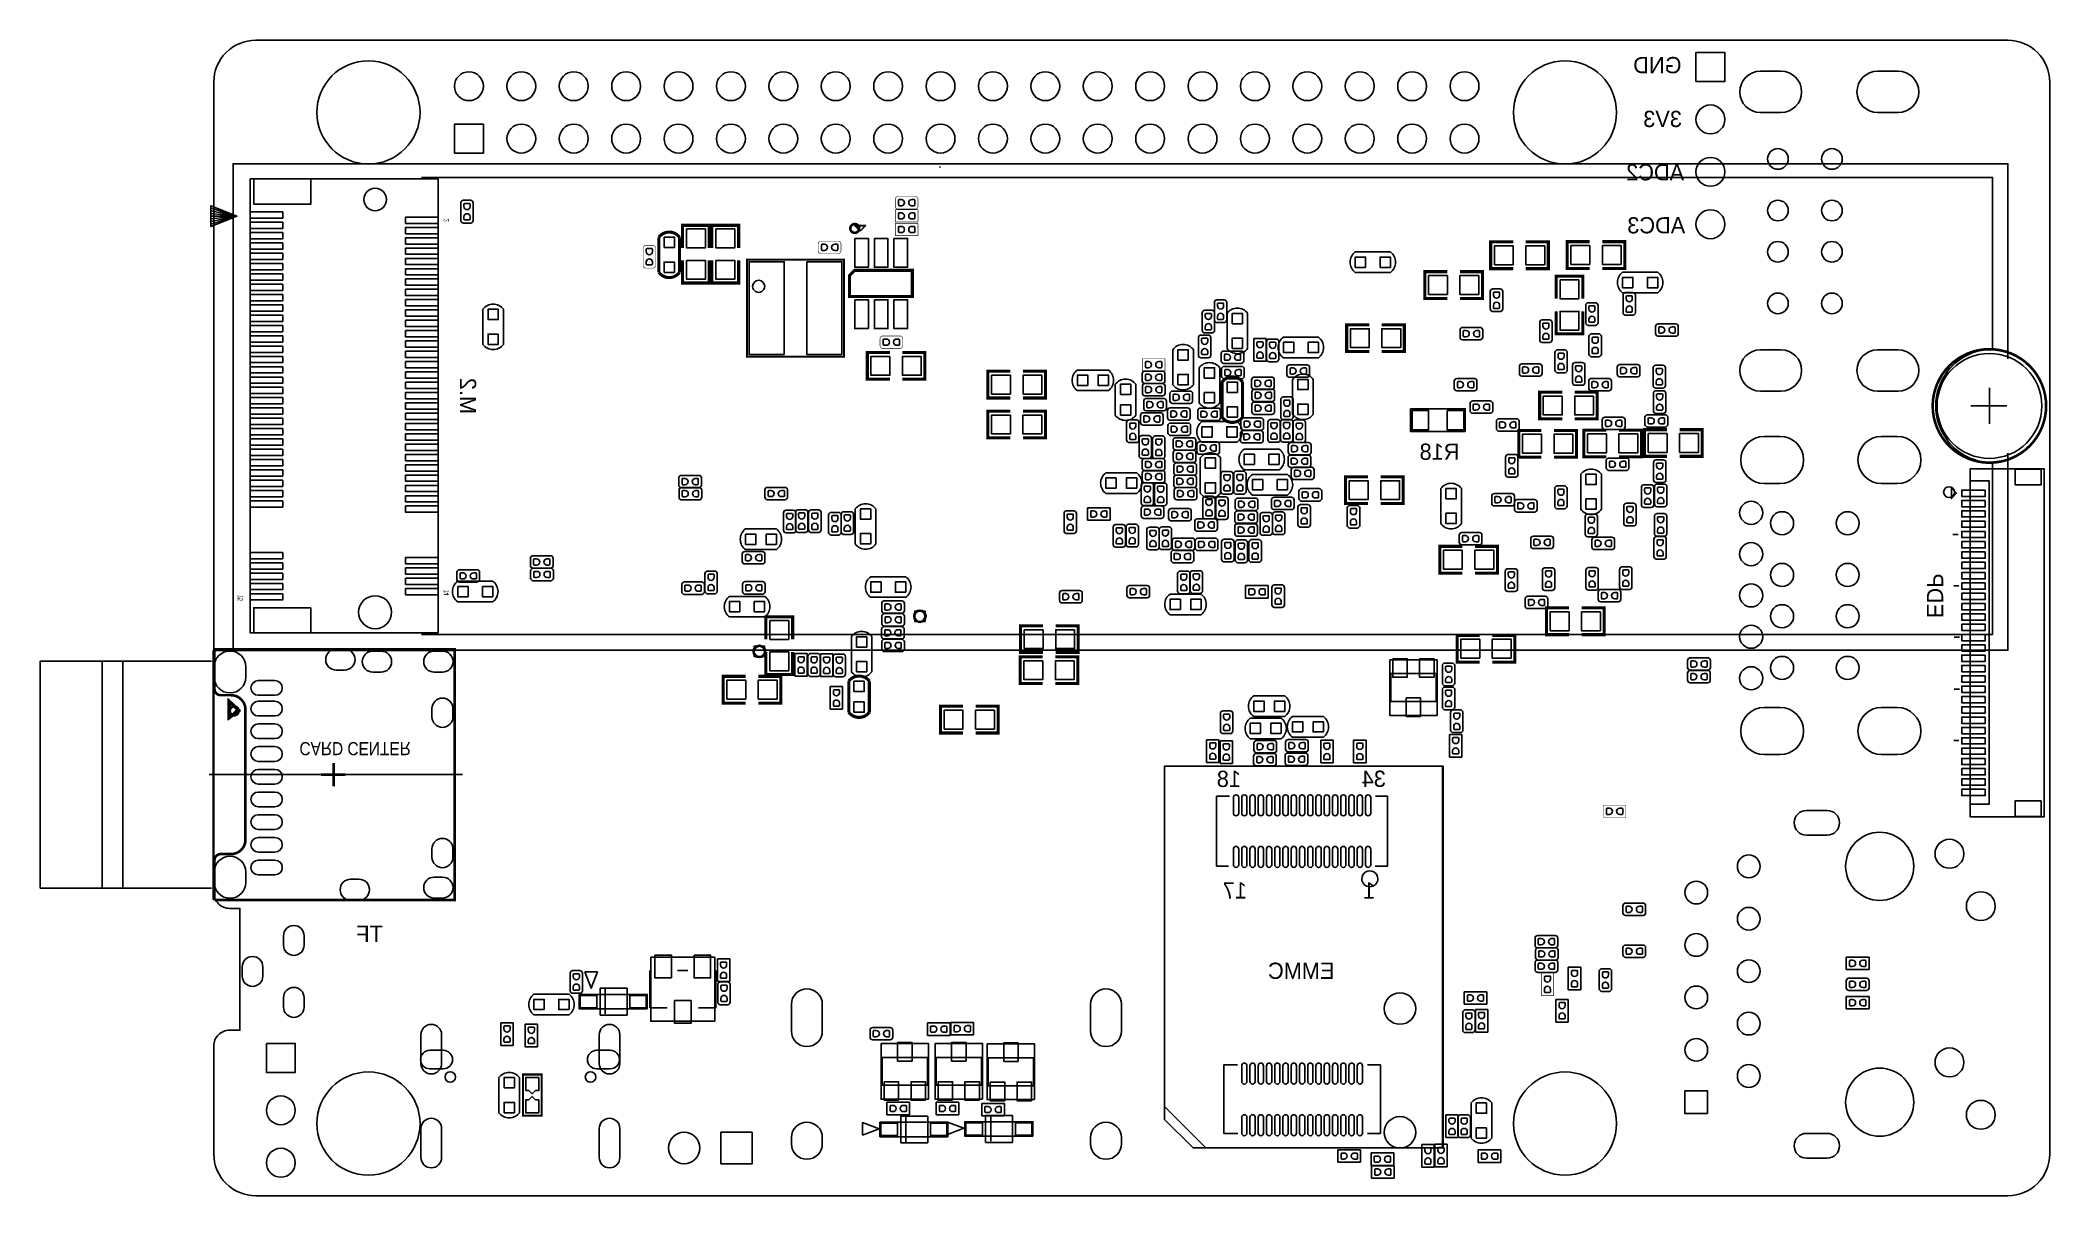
# Model space of a CAD drawing. Extents: x -19.8 to 77.6, y -11.3 to 44.7.
import ezdxf
from ezdxf.enums import TextEntityAlignment as Align

# ---------------------------------------------------------------- set-up
doc = ezdxf.new("R2010")
doc.units = 0
for name, color, linetype in [('BG_OUTLINE', 1, 'CONTINUOUS'), ('BG_SILKSCREEN_BOTTOM', 1, 'CONTINUOUS'), ('PG_ASSEMBLY_BOTTOM', 12, 'CONTINUOUS'), ('PG_SILKSCREEN_BOTTOM', 7, 'CONTINUOUS'), ('PIN_BOTTOM', 52, 'CONTINUOUS')]:
    doc.layers.add(name, color=color, linetype=linetype)

msp = doc.modelspace()

# ---------------------------------------------------------------- texts
at = {"layer": 'BG_SILKSCREEN_BOTTOM', "text_generation_flag": 2}
for s, p in [('GND', (59.787536, 43.131994)), ('3V3', (59.807094, 40.524176)), ('ADC2', (59.915298, 37.940996)), ('ADC3', (59.9694, 35.370516)), ('R18', (49.019968, 24.39797)), ('18', (38.43147, 8.544814)), ('34', (45.456856, 8.54964)), ('17', (38.720268, 3.13944)), ('1', (44.95165, 3.128772)), ('TF', (-3.161538, 1.035558)), ('EMMC', (42.962322, -0.755142))]:
    msp.add_text(s, height=0.7874, dxfattribs=at).set_placement(p)
for s, p in [('M.2', (0.572008, 26.616406)), ('EDP', (71.686674, 16.727932))]:
    msp.add_text(s, height=0.7874, rotation=270, dxfattribs=at).set_placement(p)
at = {"layer": 'PG_ASSEMBLY_BOTTOM', "text_generation_flag": 2, "width": 0.88}
msp.add_text('CARD CENTER', height=0.635, rotation=180, dxfattribs=at).set_placement((-7.205574, 10.719968))
at = {"layer": 'PG_SILKSCREEN_BOTTOM', "text_generation_flag": 2, "width": 0.6}
for s, p in [('2', (0.03556, 36.0045)), ('75', (-9.94918, 17.70126)), ('74', (0.04572, 17.96034))]:
    msp.add_text(s, height=0.254, rotation=90, dxfattribs=at).set_placement(p, align=Align.CENTER)

# ---------------------------------------------------------------- linework, layer by layer
at = {"layer": 'BG_OUTLINE'}
for points in [[(41.17594, 44.732905), (-9.325788, 44.732905, 0.414214), (-11.357788, 42.700905), (-11.357788, 3.425241)], [(41.17594, 44.732905), (75.607393, 44.732905, -0.414214), (77.639393, 42.700905), (77.639393, -9.23511, -0.414214), (75.607393, -11.26711), (-9.325788, -11.26711, -0.414214), (-11.357788, -9.23511), (-11.357788, -4.005275)], [(-11.357788, 42.700905, -0.414214), (-9.325788, 44.732905)], [(-11.357788, 42.700905, -0.414214), (-9.325788, 44.732905)], [(-10.595788, 2.663241, -0.414214), (-11.357788, 3.425241)], [(-10.595788, 2.663241, -0.414214), (-11.357788, 3.425241)], [(-10.595788, -3.243275, 0.414214), (-11.357788, -4.005275)], [(-11.357788, -4.005275, -0.414214), (-10.595788, -3.243275)]]:
    msp.add_lwpolyline(points, format="xyb", dxfattribs=at)
msp.add_lwpolyline([(41.17594, 44.732905), (-9.325788, 44.732905, 0.414214), (-11.357788, 42.700905), (-11.357788, 3.425241, 0.414214), (-10.595788, 2.663241), (-10.089947, 2.663241), (-10.089947, -3.243275), (-10.595788, -3.243275, 0.414214), (-11.357788, -4.005275), (-11.357788, -9.23511, 0.414214), (-9.325788, -11.26711), (75.607393, -11.26711, 0.414214), (77.639393, -9.23511), (77.639393, 42.700905, 0.414214), (75.607393, 44.732905)], format="xyb", close=True, dxfattribs=at)
for points in [[(-8.32579, 44.732905), (30.45427, 44.732905)], [(-10.089947, 2.663241), (-10.595788, 2.663241)], [(-10.089947, -3.243275), (-10.089947, 2.663241)], [(-10.089947, -3.243275), (-10.595788, -3.243275)]]:
    msp.add_lwpolyline(points, dxfattribs=at)
at = {"layer": 'BG_SILKSCREEN_BOTTOM', "const_width": 0.127}
for points in [[(19.924192, 35.610825, 1.000005), (19.496608, 35.6108, 0.999995), (19.924192, 35.610825)], [(-10.15459, 12.232488, 1.000005), (-10.582173, 12.232462, 0.999995), (-10.15459, 12.232488)]]:
    msp.add_lwpolyline(points, format="xyb", dxfattribs=at)
at = {"layer": 'BG_SILKSCREEN_BOTTOM'}
for points in [[(73.777094, 23.966424), (74.557103, 23.966424)], [(73.777094, 23.966424), (73.777094, 23.083063)], [(73.779177, 7.092671), (73.779177, 7.872679)], [(73.779177, 7.092671), (74.662538, 7.092671)]]:
    msp.add_lwpolyline(points, dxfattribs=at)
msp.add_lwpolyline([(73.018726, 22.831552, 1), (72.492794, 22.831552, 1), (73.018726, 22.831552)], format="xyb", dxfattribs=at)
at = {"layer": 'PG_ASSEMBLY_BOTTOM'}
for points in [[(-8.786647, 16.008833), (-0.487934, 16.008833), (-0.487934, 38.008839), (-9.587738, 38.008839), (-9.587738, 16.008833), (-8.786647, 16.008833)], [(0.614299, 36.846637), (0.614299, 36.000538)], [(1.087501, 36.973637), (0.741299, 36.973637)], [(1.214501, 36.000538), (1.214501, 36.846637)], [(0.741299, 35.873538), (1.087501, 35.873538)], [(43.973623, 34.474023), (45.673645, 34.474023)], [(45.673645, 33.474025), (43.973623, 33.474025)], [(56.932195, 33.490027), (58.632217, 33.490027)], [(37.614631, 32.149821), (37.268429, 32.149821)], [(50.519609, 32.554951), (50.519609, 31.708852)], [(50.992811, 32.681951), (50.646609, 32.681951)], [(51.119811, 31.708852), (51.119811, 32.554951)], [(58.632217, 32.490029), (56.932195, 32.490029)], [(56.951397, 32.376389), (56.951397, 31.53029)], [(57.424599, 32.503389), (57.078397, 32.503389)], [(57.551599, 31.53029), (57.551599, 32.376389)], [(1.684401, 29.993692), (1.684401, 31.693714)], [(2.684399, 31.693714), (2.684399, 29.993692)], [(36.553419, 31.52013), (36.553419, 30.674031)], [(37.026621, 31.64713), (36.680419, 31.64713)], [(37.141429, 32.022821), (37.141429, 31.176722)], [(37.153621, 30.674031), (37.153621, 31.52013)], [(37.741631, 31.176722), (37.741631, 32.022821)], [(37.755957, 29.794124), (37.755957, 31.494146)], [(38.755955, 31.494146), (38.755955, 29.794124)], [(50.646609, 31.581852), (50.992811, 31.581852)], [(53.385999, 31.182589), (53.039797, 31.182589)], [(55.142613, 31.883858), (55.142613, 31.037759)], [(55.615815, 32.010858), (55.269613, 32.010858)], [(55.742815, 31.037759), (55.742815, 31.883858)], [(57.078397, 31.40329), (57.424599, 31.40329)], [(36.371098, 30.316221), (36.371098, 29.470121)], [(36.8443, 30.443221), (36.498098, 30.443221)], [(36.680419, 30.547031), (37.026621, 30.547031)], [(36.9713, 29.470121), (36.9713, 30.316221)], [(37.268429, 31.049722), (37.614631, 31.049722)], [(39.654531, 30.275581), (39.054532, 30.275581)], [(39.054532, 30.275581), (39.054532, 29.175761)], [(39.654531, 29.175761), (39.654531, 30.275581)], [(40.142185, 30.250409), (39.795983, 30.250409)], [(40.487956, 30.345507), (42.187978, 30.345507)], [(49.050702, 30.686223), (49.050702, 30.340021)], [(50.023801, 30.813223), (49.177702, 30.813223)], [(49.177702, 30.213021), (50.023801, 30.213021)], [(50.150801, 30.340021), (50.150801, 30.686223)], [(52.912797, 31.055589), (52.912797, 30.20949)], [(53.512999, 30.20949), (53.512999, 31.055589)], [(55.269613, 30.910759), (55.615815, 30.910759)], [(55.300601, 30.36951), (55.300601, 29.523411)], [(55.773803, 30.49651), (55.427601, 30.49651)], [(55.900803, 29.523411), (55.900803, 30.36951)], [(58.530211, 30.859501), (58.530211, 30.513299)], [(59.50331, 30.986501), (58.657211, 30.986501)], [(58.657211, 30.386299), (59.50331, 30.386299)], [(59.63031, 30.513299), (59.63031, 30.859501)], [(35.123526, 28.034361), (35.123526, 29.734383)], [(36.123524, 29.734383), (36.123524, 28.034361)], [(36.498098, 29.343121), (36.8443, 29.343121)], [(37.471579, 29.544493), (37.471579, 29.198291)], [(38.444678, 29.671493), (37.598579, 29.671493)], [(38.571678, 29.198291), (38.571678, 29.544493)], [(39.668983, 30.123409), (39.668983, 29.27731)], [(40.269185, 29.27731), (40.269185, 30.123409)], [(42.187978, 29.345509), (40.487956, 29.345509)], [(53.039797, 30.08249), (53.385999, 30.08249)], [(53.650363, 29.593819), (53.650363, 28.74772)], [(54.123565, 29.720819), (53.777363, 29.720819)], [(54.250565, 28.74772), (54.250565, 29.593819)], [(55.427601, 29.396411), (55.773803, 29.396411)], [(30.504155, 28.750463), (32.004254, 28.750463)], [(33.645577, 28.571723), (33.645577, 28.225521)], [(34.618676, 28.698723), (33.772577, 28.698723)], [(34.745676, 28.225521), (34.745676, 28.571723)], [(36.402899, 27.156232), (36.402899, 28.856254)], [(37.402897, 28.856254), (37.402897, 27.156232)], [(37.493727, 28.799333), (37.493727, 28.453131)], [(37.598579, 29.071291), (38.444678, 29.071291)], [(38.466827, 28.926333), (37.620727, 28.926333)], [(37.620727, 28.326131), (38.466827, 28.326131)], [(38.593827, 28.453131), (38.593827, 28.799333)], [(38.948335, 28.279877), (38.948335, 27.933675)], [(39.054532, 29.175761), (39.654531, 29.175761)], [(39.921434, 28.406877), (39.075335, 28.406877)], [(39.795983, 29.15031), (40.142185, 29.15031)], [(40.048434, 27.933675), (40.048434, 28.279877)], [(40.657755, 28.873958), (40.657755, 28.527756)], [(41.630854, 29.000958), (40.784755, 29.000958)], [(40.784755, 28.400756), (41.630854, 28.400756)], [(40.938323, 26.597991), (40.938323, 28.298013)], [(41.757854, 28.527756), (41.757854, 28.873958)], [(41.938321, 28.298013), (41.938321, 26.597991)], [(49.744909, 28.339771), (48.89881, 28.339771)], [(51.925753, 28.924529), (51.925753, 28.578327)], [(52.898853, 29.051529), (52.052753, 29.051529)], [(52.052753, 28.451327), (52.898853, 28.451327)], [(53.025853, 28.578327), (53.025853, 28.924529)], [(53.777363, 28.62072), (54.123565, 28.62072)], [(54.503853, 28.986023), (54.503853, 28.139923)], [(54.977055, 29.113023), (54.630853, 29.113023)], [(55.104055, 28.139923), (55.104055, 28.986023)], [(56.261762, 28.342615), (55.415663, 28.342615)], [(56.674512, 28.889935), (56.674512, 28.543733)], [(57.647611, 29.016935), (56.801512, 29.016935)], [(56.801512, 28.416733), (57.647611, 28.416733)], [(57.774611, 28.543733), (57.774611, 28.889935)], [(58.410577, 28.850336), (58.410577, 28.004237)], [(58.883779, 28.977336), (58.537577, 28.977336)], [(59.010779, 28.004237), (59.010779, 28.850336)], [(32.004254, 27.75077), (30.504155, 27.75077)], [(32.340067, 26.561771), (32.340067, 28.061869)], [(33.339786, 28.061869), (33.339786, 26.561771)], [(33.651927, 27.971521), (33.651927, 27.625319)], [(33.772577, 28.098521), (34.618676, 28.098521)], [(34.625026, 28.098521), (33.778927, 28.098521)], [(33.778927, 27.498319), (34.625026, 27.498319)], [(34.689517, 27.373326), (33.843417, 27.373326)], [(34.752026, 27.625319), (34.752026, 27.971521)], [(34.990735, 27.603196), (34.990735, 27.256994)], [(35.963835, 27.730196), (35.117735, 27.730196)], [(36.090835, 27.256994), (36.090835, 27.603196)], [(38.962559, 27.698471), (38.962559, 27.352269)], [(39.075335, 27.806675), (39.921434, 27.806675)], [(39.935658, 27.825471), (39.089559, 27.825471)], [(40.062658, 27.352269), (40.062658, 27.698471)], [(40.358593, 27.316201), (40.358593, 26.470102)], [(40.831795, 27.443201), (40.485593, 27.443201)], [(40.958795, 26.470102), (40.958795, 27.316201)], [(48.77181, 28.212771), (48.77181, 27.866569)], [(48.89881, 27.739569), (49.744909, 27.739569)], [(49.871909, 27.866569), (49.871909, 28.212771)], [(54.630853, 28.012923), (54.977055, 28.012923)], [(55.288663, 28.215615), (55.288663, 27.869413)], [(55.415663, 27.742413), (56.261762, 27.742413)], [(56.388762, 27.869413), (56.388762, 28.215615)], [(58.427087, 27.619198), (58.427087, 26.773099)], [(58.537577, 27.877237), (58.883779, 27.877237)], [(58.900289, 27.746198), (58.554087, 27.746198)], [(59.027289, 26.773099), (59.027289, 27.619198)], [(33.362113, 26.334695), (33.015911, 26.334695)], [(33.560995, 26.550137), (33.560995, 26.203935)], [(34.534094, 26.677137), (33.687995, 26.677137)], [(33.716417, 27.246326), (33.716417, 26.900124)], [(33.843417, 26.773124), (34.689517, 26.773124)], [(34.661094, 26.203935), (34.661094, 26.550137)], [(34.816517, 26.900124), (34.816517, 27.246326)], [(34.870568, 26.787627), (34.870568, 26.441425)], [(35.843667, 26.914627), (34.997568, 26.914627)], [(34.997568, 26.314425), (35.843667, 26.314425)], [(35.117735, 27.129994), (35.963835, 27.129994)], [(35.970667, 26.441425), (35.970667, 26.787627)], [(36.338993, 26.782243), (36.338993, 26.436041)], [(37.312092, 26.909243), (36.465993, 26.909243)], [(36.465993, 26.309041), (37.312092, 26.309041)], [(37.439092, 26.436041), (37.439092, 26.782243)], [(38.427711, 26.301929), (38.427711, 25.955727)], [(39.40081, 26.428929), (38.554711, 26.428929)], [(38.959536, 27.072133), (38.959536, 26.725931)], [(39.932635, 27.199133), (39.086536, 27.199133)], [(39.086536, 26.598931), (39.932635, 26.598931)], [(39.089559, 27.225269), (39.935658, 27.225269)], [(39.52781, 25.955727), (39.52781, 26.301929)], [(40.209495, 26.348207), (39.863293, 26.348207)], [(40.059635, 26.725931), (40.059635, 27.072133)], [(40.822194, 26.355015), (40.475992, 26.355015)], [(40.485593, 26.343102), (40.831795, 26.343102)], [(41.433496, 26.330681), (41.087294, 26.330681)], [(49.304219, 25.770586), (49.304219, 26.870482), (46.654415, 26.870482), (46.654415, 25.770586), (49.304219, 25.770586)], [(49.537112, 27.124889), (49.537112, 26.778687)], [(50.510211, 27.251889), (49.664112, 27.251889)], [(49.664112, 26.651687), (50.510211, 26.651687)], [(50.637211, 26.778687), (50.637211, 27.124889)], [(51.785291, 26.390829), (50.939192, 26.390829)], [(55.948047, 26.337285), (55.948047, 25.991083)], [(56.921146, 26.464285), (56.075047, 26.464285)], [(57.048146, 25.991083), (57.048146, 26.337285)], [(58.016369, 26.458189), (58.016369, 26.111987)], [(58.989468, 26.585189), (58.143369, 26.585189)], [(58.554087, 26.646099), (58.900289, 26.646099)], [(59.116468, 26.111987), (59.116468, 26.458189)], [(32.888911, 26.207695), (32.888911, 25.361595)], [(33.489113, 25.361595), (33.489113, 26.207695)], [(33.495488, 25.442367), (33.495488, 24.596268)], [(33.96869, 25.569367), (33.622488, 25.569367)], [(33.687995, 26.076935), (34.534094, 26.076935)], [(34.09569, 24.596268), (34.09569, 25.442367)], [(34.149284, 25.428677), (34.149284, 24.582577)], [(34.622486, 25.555677), (34.276284, 25.555677)], [(34.749486, 24.582577), (34.749486, 25.428677)], [(34.89325, 26.054482), (34.89325, 25.70828)], [(35.866349, 26.181482), (35.02025, 26.181482)], [(35.02025, 25.58128), (35.866349, 25.58128)], [(35.142627, 25.343841), (35.142627, 24.997639)], [(36.115727, 25.470841), (35.269627, 25.470841)], [(35.993349, 25.70828), (35.993349, 26.054482)], [(36.242727, 24.997639), (36.242727, 25.343841)], [(36.5411, 26.25283), (38.241122, 26.25283)], [(38.407569, 25.687706), (38.407569, 25.341504)], [(39.380668, 25.814706), (38.534569, 25.814706)], [(38.554711, 25.828727), (39.40081, 25.828727)], [(39.507668, 25.341504), (39.507668, 25.687706)], [(39.736293, 26.221207), (39.736293, 25.375108)], [(40.336495, 25.375108), (40.336495, 26.221207)], [(40.348992, 26.228015), (40.348992, 25.381915)], [(40.949194, 25.381915), (40.949194, 26.228015)], [(40.960294, 26.203681), (40.960294, 25.357582)], [(41.560496, 25.357582), (41.560496, 26.203681)], [(50.812192, 26.263829), (50.812192, 25.917627)], [(50.939192, 25.790627), (51.785291, 25.790627)], [(51.912291, 25.917627), (51.912291, 26.263829)], [(56.075047, 25.864083), (56.921146, 25.864083)], [(58.143369, 25.984987), (58.989468, 25.984987)], [(33.015911, 25.234595), (33.362113, 25.234595)], [(33.622488, 24.469268), (33.96869, 24.469268)], [(34.618219, 24.46909), (33.772119, 24.46909)], [(34.276284, 24.455577), (34.622486, 24.455577)], [(35.147987, 24.743664), (35.147987, 24.397462)], [(35.269627, 24.870639), (36.115727, 24.870639)], [(36.121086, 24.870664), (35.274987, 24.870664)], [(36.248086, 24.397462), (36.248086, 24.743664)], [(36.293273, 25.140437), (36.293273, 24.794235)], [(37.266372, 25.267437), (36.420273, 25.267437)], [(36.420273, 24.667235), (37.266372, 24.667235)], [(36.448111, 22.788245), (36.448111, 24.488267)], [(38.241122, 25.252832), (36.5411, 25.252832)], [(37.393372, 24.794235), (37.393372, 25.140437)], [(37.448109, 24.488267), (37.448109, 22.788245)], [(38.534569, 25.214504), (39.380668, 25.214504)], [(38.58547, 24.91834), (40.285492, 24.91834)], [(39.863293, 25.248108), (40.209495, 25.248108)], [(40.475992, 25.254915), (40.822194, 25.254915)], [(40.716987, 24.50465), (40.716987, 24.158448)], [(40.728138, 25.108865), (40.728138, 24.762663)], [(41.690087, 24.63165), (40.843987, 24.63165)], [(41.701237, 25.235865), (40.855138, 25.235865)], [(40.855138, 24.635663), (41.701237, 24.635663)], [(41.087294, 25.230582), (41.433496, 25.230582)], [(41.817087, 24.158448), (41.817087, 24.50465)], [(41.828237, 24.762663), (41.828237, 25.108865)], [(51.259943, 24.531117), (51.259943, 23.685017)], [(51.733145, 24.658117), (51.386943, 24.658117)], [(51.860145, 23.685017), (51.860145, 24.531117)], [(56.140071, 24.357609), (56.140071, 24.011407)], [(57.11317, 24.484609), (56.267071, 24.484609)], [(57.24017, 24.011407), (57.24017, 24.357609)], [(58.902829, 24.398478), (58.556627, 24.398478)], [(11.181842, 23.517352), (11.181842, 23.17115)], [(12.154941, 23.644352), (11.308842, 23.644352)], [(12.281941, 23.17115), (12.281941, 23.517352)], [(31.882613, 23.770107), (33.382737, 23.770107)], [(33.645069, 23.756645), (33.645069, 23.410443)], [(33.645119, 24.34209), (33.645119, 23.995888)], [(34.618168, 23.883645), (33.772069, 23.883645)], [(33.772119, 23.868888), (34.618219, 23.868888)], [(34.745168, 23.410443), (34.745168, 23.756645)], [(34.745219, 23.995888), (34.745219, 24.34209)], [(35.175444, 23.527182), (35.175444, 23.18098)], [(35.178746, 24.120373), (35.178746, 23.774171)], [(35.274987, 24.270462), (36.121086, 24.270462)], [(36.148543, 23.654182), (35.302444, 23.654182)], [(36.151845, 24.247373), (35.305746, 24.247373)], [(35.305746, 23.647171), (36.151845, 23.647171)], [(36.275543, 23.18098), (36.275543, 23.527182)], [(36.278845, 23.774171), (36.278845, 24.120373)], [(37.455348, 23.70709), (37.455348, 22.860991)], [(37.92855, 23.83409), (37.582348, 23.83409)], [(38.05555, 22.860991), (38.05555, 23.70709)], [(38.078689, 23.715015), (38.078689, 22.868915)], [(38.551891, 23.842015), (38.205689, 23.842015)], [(40.285492, 23.918342), (38.58547, 23.918342)], [(38.678891, 22.868915), (38.678891, 23.715015)], [(38.987146, 23.693018), (40.687168, 23.693018)], [(40.843987, 24.031448), (41.690087, 24.031448)], [(40.873451, 23.914303), (40.873451, 23.568101)], [(41.846551, 24.041303), (41.000451, 24.041303)], [(41.000451, 23.441101), (41.846551, 23.441101)], [(41.973551, 23.568101), (41.973551, 23.914303)], [(51.386943, 23.558017), (51.733145, 23.558017)], [(54.905529, 22.000083), (54.905529, 23.700105)], [(55.905527, 23.700105), (55.905527, 22.000083)], [(56.267071, 23.884407), (57.11317, 23.884407)], [(58.429627, 24.271478), (58.429627, 23.425379)], [(59.029829, 23.425379), (59.029829, 24.271478)], [(11.193323, 22.928326), (11.193323, 22.582124)], [(11.308842, 23.04415), (12.154941, 23.04415)], [(12.166422, 23.055326), (11.320323, 23.055326)], [(11.320323, 22.455124), (12.166422, 22.455124)], [(12.293422, 22.582124), (12.293422, 22.928326)], [(15.355494, 22.936225), (15.355494, 22.590023)], [(16.328593, 23.063225), (15.482494, 23.063225)], [(15.482494, 22.463023), (16.328593, 22.463023)], [(16.455593, 22.590023), (16.455593, 22.936225)], [(33.382737, 22.770313), (31.882613, 22.770313)], [(33.594827, 23.154183), (33.594827, 22.308083)], [(34.068029, 23.281183), (33.721827, 23.281183)], [(33.772069, 23.283443), (34.618168, 23.283443)], [(34.195029, 22.308083), (34.195029, 23.154183)], [(34.243696, 23.147071), (34.243696, 22.300971)], [(34.716898, 23.274071), (34.370696, 23.274071)], [(34.843898, 22.300971), (34.843898, 23.147071)], [(35.199549, 22.931095), (35.199549, 22.584893)], [(35.302444, 23.05398), (36.148543, 23.05398)], [(36.172648, 23.058095), (35.326549, 23.058095)], [(35.326549, 22.457893), (36.172648, 22.457893)], [(36.299648, 22.584893), (36.299648, 22.931095)], [(36.581385, 22.504933), (36.581385, 21.658834)], [(37.054587, 22.631933), (36.708385, 22.631933)], [(37.181587, 21.658834), (37.181587, 22.504933)], [(37.211025, 22.477781), (37.211025, 21.631681)], [(37.684227, 22.604781), (37.338025, 22.604781)], [(37.582348, 22.733991), (37.92855, 22.733991)], [(37.811227, 21.631681), (37.811227, 22.477781)], [(38.155372, 22.419031), (38.155372, 22.072829)], [(38.205689, 22.741915), (38.551891, 22.741915)], [(39.128471, 22.546031), (38.282372, 22.546031)], [(40.687168, 22.69302), (38.987146, 22.69302)], [(39.255471, 22.072829), (39.255471, 22.419031)], [(39.908429, 22.45741), (39.908429, 22.111208)], [(40.881529, 22.58441), (40.035429, 22.58441)], [(41.008529, 22.111208), (41.008529, 22.45741)], [(41.245282, 22.873919), (41.245282, 22.527717)], [(42.218381, 23.000919), (41.372282, 23.000919)], [(42.345381, 22.527717), (42.345381, 22.873919)], [(48.117125, 21.307679), (48.117125, 23.007701)], [(49.117123, 23.007701), (49.117123, 21.307679)], [(50.589434, 22.638995), (50.589434, 22.292793)], [(51.562533, 22.765995), (50.716434, 22.765995)], [(51.689533, 22.292793), (51.689533, 22.638995)], [(52.663319, 22.467341), (51.817219, 22.467341)], [(53.639949, 23.003713), (53.639949, 22.157614)], [(54.113151, 23.130713), (53.766949, 23.130713)], [(54.240151, 22.157614), (54.240151, 23.003713)], [(57.842937, 23.062971), (57.842937, 22.216872)], [(58.316139, 23.189971), (57.969937, 23.189971)], [(58.443139, 22.216872), (58.443139, 23.062971)], [(58.478649, 23.09876), (58.478649, 22.252661)], [(58.556627, 23.298379), (58.902829, 23.298379)], [(58.951851, 23.22576), (58.605649, 23.22576)], [(59.078851, 22.252661), (59.078851, 23.09876)], [(16.257499, 21.831325), (16.257499, 20.985226)], [(16.730701, 21.958325), (16.384499, 21.958325)], [(16.840708, 21.851341), (16.840708, 21.005241)], [(16.857701, 20.985226), (16.857701, 21.831325)], [(17.31391, 21.978341), (16.967708, 21.978341)], [(17.44091, 21.005241), (17.44091, 21.851341)], [(17.475429, 21.844508), (17.475429, 20.998409)], [(17.948631, 21.971508), (17.602429, 21.971508)], [(18.075631, 20.998409), (18.075631, 21.844508)], [(18.446725, 21.726423), (18.446725, 20.880324)], [(18.919927, 21.853423), (18.573725, 21.853423)], [(19.046927, 20.880324), (19.046927, 21.726423)], [(19.052515, 21.754135), (19.052515, 20.908035)], [(19.525717, 21.881135), (19.179515, 21.881135)], [(19.652717, 20.908035), (19.652717, 21.754135)], [(19.739254, 20.321372), (19.739254, 22.021394)], [(20.739252, 22.021394), (20.739252, 20.321372)], [(29.856176, 21.800363), (29.856176, 20.954263)], [(30.329378, 21.927363), (29.983176, 21.927363)], [(30.456378, 20.954263), (30.456378, 21.800363)], [(30.991556, 22.072117), (30.991556, 21.472119)], [(32.091376, 22.072117), (30.991556, 22.072117)], [(30.991556, 21.472119), (32.091376, 21.472119)], [(32.091376, 21.472119), (32.091376, 22.072117)], [(33.596021, 22.035795), (33.596021, 21.689593)], [(33.721827, 22.181083), (34.068029, 22.181083)], [(34.569121, 22.162795), (33.723021, 22.162795)], [(33.723021, 21.562593), (34.569121, 21.562593)], [(34.370696, 22.173971), (34.716898, 22.173971)], [(34.696121, 21.689593), (34.696121, 22.035795)], [(34.924543, 21.911767), (34.924543, 21.565565)], [(35.897642, 22.038767), (35.051543, 22.038767)], [(35.051543, 21.438565), (35.897642, 21.438565)], [(36.024642, 21.565565), (36.024642, 21.911767)], [(37.16401, 21.537981), (36.317911, 21.537981)], [(36.708385, 21.531834), (37.054587, 21.531834)], [(37.338025, 21.504681), (37.684227, 21.504681)], [(38.132995, 21.795689), (38.132995, 21.449487)], [(39.106094, 21.922689), (38.259995, 21.922689)], [(38.282372, 21.945829), (39.128471, 21.945829)], [(39.233094, 21.449487), (39.233094, 21.795689)], [(39.356005, 21.717254), (39.356005, 20.871155)], [(39.829207, 21.844254), (39.483005, 21.844254)], [(39.956207, 20.871155), (39.956207, 21.717254)], [(39.962074, 21.745981), (39.962074, 20.899882)], [(40.035429, 21.984208), (40.881529, 21.984208)], [(40.435276, 21.872981), (40.089074, 21.872981)], [(40.562276, 20.899882), (40.562276, 21.745981)], [(41.195727, 22.105645), (41.195727, 21.259546)], [(41.668929, 22.232645), (41.322727, 22.232645)], [(41.372282, 22.400717), (42.218381, 22.400717)], [(41.795929, 21.259546), (41.795929, 22.105645)], [(43.585917, 22.064751), (43.585917, 21.218652)], [(44.059119, 22.191751), (43.712917, 22.191751)], [(44.186119, 21.218652), (44.186119, 22.064751)], [(50.716434, 22.165793), (51.562533, 22.165793)], [(51.690219, 22.340341), (51.690219, 21.994139)], [(51.817219, 21.867139), (52.663319, 21.867139)], [(52.790319, 21.994139), (52.790319, 22.340341)], [(53.766949, 22.030614), (54.113151, 22.030614)], [(55.114876, 21.645677), (55.114876, 20.799577)], [(55.588078, 21.772677), (55.241876, 21.772677)], [(55.715078, 20.799577), (55.715078, 21.645677)], [(56.987161, 22.166859), (56.987161, 21.32076)], [(57.460363, 22.293859), (57.114161, 22.293859)], [(57.587363, 21.32076), (57.587363, 22.166859)], [(57.969937, 22.089872), (58.316139, 22.089872)], [(58.475601, 21.66493), (58.475601, 20.818831)], [(58.948803, 21.79193), (58.602601, 21.79193)], [(58.605649, 22.125661), (58.951851, 22.125661)], [(59.075803, 20.818831), (59.075803, 21.66493)], [(14.414805, 21.047227), (15.914903, 21.047227)], [(16.384499, 20.858226), (16.730701, 20.858226)], [(16.967708, 20.878241), (17.31391, 20.878241)], [(17.602429, 20.871409), (17.948631, 20.871409)], [(18.573725, 20.753324), (18.919927, 20.753324)], [(19.179515, 20.781035), (19.525717, 20.781035)], [(29.983176, 20.827263), (30.329378, 20.827263)], [(32.236918, 21.137347), (32.236918, 20.291247)], [(32.71012, 21.264347), (32.363918, 21.264347)], [(32.83712, 20.291247), (32.83712, 21.137347)], [(32.860031, 21.149335), (32.860031, 20.303236)], [(33.333233, 21.276335), (32.987031, 21.276335)], [(33.460233, 20.303236), (33.460233, 21.149335)], [(33.867065, 21.007857), (33.867065, 20.161758)], [(34.340267, 21.134857), (33.994065, 21.134857)], [(34.467267, 20.161758), (34.467267, 21.007857)], [(34.471381, 21.019973), (34.471381, 20.173874)], [(34.944583, 21.146973), (34.598381, 21.146973)], [(35.071583, 20.173874), (35.071583, 21.019973)], [(35.096704, 20.478496), (35.096704, 20.132294)], [(36.069803, 20.605496), (35.223704, 20.605496)], [(36.190911, 21.410981), (36.190911, 21.064779)], [(36.196803, 20.132294), (36.196803, 20.478496)], [(36.218292, 20.470114), (36.218292, 20.123912)], [(36.317911, 20.937779), (37.16401, 20.937779)], [(37.191391, 20.597114), (36.345292, 20.597114)], [(37.29101, 21.064779), (37.29101, 21.410981)], [(37.318391, 20.123912), (37.318391, 20.470114)], [(37.968936, 20.551927), (37.622734, 20.551927)], [(38.133299, 21.168639), (38.133299, 20.822437)], [(38.259995, 21.322487), (39.106094, 21.322487)], [(39.106399, 21.295639), (38.260299, 21.295639)], [(38.260299, 20.695437), (39.106399, 20.695437)], [(38.627558, 20.513827), (38.281356, 20.513827)], [(39.2938, 20.532344), (38.947598, 20.532344)], [(39.233399, 20.822437), (39.233399, 21.168639)], [(39.483005, 20.744155), (39.829207, 20.744155)], [(40.089074, 20.772882), (40.435276, 20.772882)], [(41.322727, 21.132546), (41.668929, 21.132546)], [(43.712917, 21.091652), (44.059119, 21.091652)], [(49.014126, 20.748727), (49.014126, 20.402525)], [(49.987225, 20.875727), (49.141126, 20.875727)], [(50.114225, 20.402525), (50.114225, 20.748727)], [(52.479169, 20.569199), (52.479169, 20.222997)], [(53.452268, 20.696199), (52.606169, 20.696199)], [(53.579268, 20.222997), (53.579268, 20.569199)], [(55.241876, 20.672577), (55.588078, 20.672577)], [(55.442358, 20.521651), (55.442358, 20.175449)], [(56.415457, 20.648651), (55.569358, 20.648651)], [(56.542457, 20.175449), (56.542457, 20.521651)], [(57.114161, 21.19376), (57.460363, 21.19376)], [(58.450759, 20.555737), (58.450759, 19.709638)], [(58.923961, 20.682737), (58.577759, 20.682737)], [(58.602601, 20.691831), (58.948803, 20.691831)], [(59.050961, 19.709638), (59.050961, 20.555737)], [(3.989781, 19.622491), (3.989781, 19.276289)], [(4.962881, 19.749491), (4.116781, 19.749491)], [(5.089881, 19.276289), (5.089881, 19.622491)], [(14.256487, 19.828459), (14.256487, 19.482257)], [(15.229586, 19.955459), (14.383487, 19.955459)], [(15.914903, 20.047407), (14.414805, 20.047407)], [(15.356586, 19.482257), (15.356586, 19.828459)], [(32.363918, 20.164247), (32.71012, 20.164247)], [(32.987031, 20.176236), (33.333233, 20.176236)], [(33.994065, 20.034758), (34.340267, 20.034758)], [(34.598381, 20.046874), (34.944583, 20.046874)], [(35.041103, 19.885406), (35.041103, 19.539204)], [(36.014203, 20.012406), (35.168103, 20.012406)], [(35.223704, 20.005294), (36.069803, 20.005294)], [(36.141203, 19.539204), (36.141203, 19.885406)], [(36.345292, 19.996912), (37.191391, 19.996912)], [(37.495734, 20.424927), (37.495734, 19.578828)], [(38.095936, 19.578828), (38.095936, 20.424927)], [(38.154356, 20.386827), (38.154356, 19.540728)], [(38.754558, 19.540728), (38.754558, 20.386827)], [(38.820598, 20.405344), (38.820598, 19.559245)], [(39.4208, 19.559245), (39.4208, 20.405344)], [(49.141126, 20.275525), (49.987225, 20.275525)], [(52.606169, 20.095997), (53.452268, 20.095997)], [(55.569358, 20.048449), (56.415457, 20.048449)], [(58.577759, 19.582638), (58.923961, 19.582638)], [(0.426466, 18.948121), (0.426466, 18.601919)], [(0.466725, 18.513425), (2.166747, 18.513425)], [(1.399565, 19.075121), (0.553466, 19.075121)], [(1.526565, 18.601919), (1.526565, 18.948121)], [(4.000551, 19.01505), (4.000576, 18.668873)], [(4.116781, 19.149289), (4.962881, 19.149289)], [(4.973676, 19.14205), (4.127576, 19.142075)], [(4.127576, 18.541873), (4.973676, 18.541848)], [(5.100676, 18.668848), (5.100676, 19.01505)], [(12.448591, 18.880303), (12.448591, 18.034203)], [(12.921793, 19.007303), (12.575591, 19.007303)], [(13.048793, 18.034203), (13.048793, 18.880303)], [(14.383487, 19.355257), (15.229586, 19.355257)], [(20.486243, 18.734405), (22.186265, 18.734405)], [(35.168103, 19.412204), (36.014203, 19.412204)], [(35.360889, 18.882106), (35.360889, 18.036007)], [(35.834091, 19.009106), (35.487889, 19.009106)], [(35.961091, 18.036007), (35.961091, 18.882106)], [(35.971709, 18.897625), (35.971709, 18.051526)], [(36.444911, 19.024625), (36.098709, 19.024625)], [(36.571911, 18.051526), (36.571911, 18.897625)], [(37.622734, 19.451828), (37.968936, 19.451828)], [(38.281356, 19.413728), (38.627558, 19.413728)], [(38.947598, 19.432245), (39.2938, 19.432245)], [(51.239674, 18.993333), (51.239674, 18.147233)], [(51.712876, 19.120333), (51.366674, 19.120333)], [(51.839876, 18.147233), (51.839876, 18.993333)], [(53.041042, 19.041135), (53.041042, 18.195036)], [(53.514244, 19.168135), (53.168042, 19.168135)], [(53.641244, 18.195036), (53.641244, 19.041135)], [(55.152773, 19.054318), (55.152773, 18.208219)], [(55.625975, 19.181318), (55.279773, 19.181318)], [(55.752975, 18.208219), (55.752975, 19.054318)], [(56.784977, 19.090132), (56.784977, 18.244033)], [(57.258179, 19.217132), (56.911977, 19.217132)], [(57.385179, 18.244033), (57.385179, 19.090132)], [(0.553466, 18.474919), (1.399565, 18.474919)], [(11.324031, 18.351703), (11.324031, 18.005501)], [(12.297131, 18.478703), (11.451031, 18.478703)], [(11.451031, 17.878501), (12.297131, 17.878501)], [(12.424131, 18.005501), (12.424131, 18.351703)], [(12.575591, 17.907203), (12.921793, 17.907203)], [(13.640435, 17.781905), (15.340457, 17.781905)], [(14.270203, 18.368035), (14.270203, 18.021833)], [(15.243302, 18.495035), (14.397203, 18.495035)], [(14.397203, 17.894833), (15.243302, 17.894833)], [(15.370302, 18.021833), (15.370302, 18.368035)], [(22.186265, 17.734407), (20.486243, 17.734407)], [(21.990558, 17.564633), (21.144459, 17.564633)], [(29.637025, 17.935956), (29.637025, 17.589754)], [(30.610124, 18.062956), (29.764025, 18.062956)], [(30.737124, 17.589754), (30.737124, 17.935956)], [(32.905929, 18.182361), (32.905929, 17.836159)], [(33.879028, 18.309361), (33.032929, 18.309361)], [(33.032929, 17.709159), (33.879028, 17.709159)], [(34.006028, 17.836159), (34.006028, 18.182361)], [(34.995358, 17.892268), (36.495457, 17.892268)], [(35.487889, 17.909007), (35.834091, 17.909007)], [(36.098709, 17.924526), (36.444911, 17.924526)], [(38.658571, 18.300243), (38.658571, 17.700244)], [(39.758391, 18.300243), (38.658571, 18.300243)], [(38.658571, 17.700244), (39.758391, 17.700244)], [(39.758391, 17.700244), (39.758391, 18.300243)], [(39.934363, 18.214899), (39.934363, 17.368799)], [(40.407565, 18.341899), (40.061363, 18.341899)], [(40.534565, 17.368799), (40.534565, 18.214899)], [(51.366674, 18.020233), (51.712876, 18.020233)], [(52.206652, 17.659071), (52.206652, 17.312869)], [(53.179751, 17.786071), (52.333652, 17.786071)], [(53.168042, 18.068036), (53.514244, 18.068036)], [(53.306751, 17.312869), (53.306751, 17.659071)], [(55.279773, 18.081219), (55.625975, 18.081219)], [(55.746904, 17.988763), (55.746904, 17.642561)], [(56.720003, 18.115763), (55.873904, 18.115763)], [(56.847003, 17.642561), (56.847003, 17.988763)], [(56.911977, 18.117033), (57.258179, 18.117033)], [(2.166747, 17.513427), (0.466725, 17.513427)], [(15.340457, 16.781907), (13.640435, 16.781907)], [(21.017459, 17.437633), (21.017459, 17.091431)], [(21.022031, 16.818381), (21.022031, 16.472179)], [(21.144459, 16.964431), (21.990558, 16.964431)], [(21.99513, 16.945381), (21.149031, 16.945381)], [(22.117558, 17.091431), (22.117558, 17.437633)], [(22.12213, 16.472179), (22.12213, 16.818381)], [(29.764025, 17.462754), (30.610124, 17.462754)], [(36.495457, 16.892549), (34.995358, 16.892549)], [(40.061363, 17.241799), (40.407565, 17.241799)], [(52.333652, 17.185869), (53.179751, 17.185869)], [(55.873904, 17.515561), (56.720003, 17.515561)], [(19.54596, 14.127124), (19.54596, 15.827146)], [(20.545958, 15.827146), (20.545958, 14.127124)], [(21.008569, 16.189985), (21.008569, 15.843783)], [(21.981668, 16.316985), (21.135569, 16.316985)], [(21.135569, 15.716783), (21.981668, 15.716783)], [(21.989542, 15.702305), (21.143443, 15.702305)], [(21.149031, 16.345179), (21.99513, 16.345179)], [(22.108668, 15.843783), (22.108668, 16.189985)], [(-16.773373, 14.642465), (-19.773087, 14.642465), (-19.773087, 3.644265), (-16.773373, 3.644265)], [(-15.775178, 14.642465), (-16.773373, 14.642465), (-16.773373, 3.644265), (-15.775178, 3.644265)], [(-14.474673, 14.642465), (-15.775178, 14.642465), (-15.775178, 3.644265)], [(-11.474983, 14.642465), (-14.474673, 14.642465)], [(-11.388369, 3.092475), (-11.388369, 15.162479), (0.293116, 15.162479), (0.293116, 3.092475), (-11.388369, 3.092475)], [(16.811981, 15.007336), (16.811981, 13.907516)], [(17.411979, 15.007336), (16.811981, 15.007336)], [(17.411979, 13.907516), (17.411979, 15.007336)], [(17.440681, 14.878075), (17.440681, 14.031976)], [(17.913883, 15.005075), (17.567681, 15.005075)], [(18.040883, 14.031976), (18.040883, 14.878075)], [(18.053304, 14.995423), (18.053304, 13.895603)], [(18.653303, 14.995423), (18.053304, 14.995423)], [(18.653303, 13.895603), (18.653303, 14.995423)], [(18.66138, 14.858746), (18.66138, 14.012647)], [(19.134582, 14.985746), (18.78838, 14.985746)], [(19.261582, 14.012647), (19.261582, 14.858746)], [(21.016443, 15.575305), (21.016443, 15.229103)], [(21.143443, 15.102103), (21.989542, 15.102103)], [(22.116542, 15.229103), (22.116542, 15.575305)], [(60.084437, 14.679701), (60.084437, 14.333499)], [(61.057536, 14.806701), (60.211437, 14.806701)], [(61.184536, 14.333499), (61.184536, 14.679701)], [(16.811981, 13.907516), (17.411979, 13.907516)], [(17.567681, 13.904976), (17.913883, 13.904976)], [(18.053304, 13.895603), (18.653303, 13.895603)], [(18.78838, 13.885647), (19.134582, 13.885647)], [(48.195509, 14.424177), (48.195509, 13.578078)], [(48.668711, 14.551177), (48.322509, 14.551177)], [(48.795711, 13.578078), (48.795711, 14.424177)], [(60.081389, 14.064513), (60.081389, 13.718311)], [(61.054488, 14.191513), (60.208389, 14.191513)], [(60.211437, 14.206499), (61.057536, 14.206499)], [(61.181488, 13.718311), (61.181488, 14.064513)], [(-10.068382, 12.247474), (-10.668381, 11.807469), (-10.668381, 12.817475), (-10.068382, 12.247474)], [(18.524423, 13.408177), (18.524423, 12.308357)], [(19.124422, 13.408177), (18.524423, 13.408177)], [(19.124422, 12.308357), (19.124422, 13.408177)], [(39.051205, 12.956591), (40.551303, 12.956591)], [(48.194443, 13.260324), (48.194443, 12.414225)], [(48.667645, 13.387324), (48.321443, 13.387324)], [(48.322509, 13.451078), (48.668711, 13.451078)], [(48.794645, 12.414225), (48.794645, 13.260324)], [(60.208389, 13.591311), (61.054488, 13.591311)], [(18.524423, 12.308357), (19.124422, 12.308357)], [(37.435307, 12.105665), (37.435307, 11.259566)], [(37.908509, 12.232665), (37.562307, 12.232665)], [(38.035509, 11.259566), (38.035509, 12.105665)], [(38.880745, 11.878589), (40.380945, 11.878589)], [(40.551303, 11.956872), (39.051205, 11.956872)], [(40.929103, 11.958853), (42.429201, 11.958853)], [(48.321443, 12.287225), (48.667645, 12.287225)], [(48.593781, 12.150369), (48.593781, 11.30427)], [(49.066983, 12.277369), (48.720781, 12.277369)], [(49.193983, 11.30427), (49.193983, 12.150369)], [(37.367235, 10.834878), (36.767237, 10.834878)], [(36.767237, 10.834878), (36.767237, 9.735058)], [(37.367235, 9.735058), (37.367235, 10.834878)], [(38.018999, 10.788396), (37.419001, 10.788396)], [(37.419001, 10.788396), (37.419001, 9.688576)], [(37.562307, 11.132566), (37.908509, 11.132566)], [(38.018999, 9.688576), (38.018999, 10.788396)], [(40.380945, 10.878795), (38.880745, 10.878795)], [(40.034972, 10.799343), (39.188873, 10.799343)], [(40.595804, 10.717759), (40.595804, 10.371557)], [(41.568903, 10.844759), (40.722804, 10.844759)], [(42.429201, 10.95916), (40.929103, 10.95916)], [(41.695903, 10.371557), (41.695903, 10.717759)], [(42.296563, 10.815066), (42.296563, 9.715246)], [(42.896561, 10.815066), (42.296563, 10.815066)], [(42.896561, 9.715246), (42.896561, 10.815066)], [(43.893715, 10.815066), (43.893715, 9.715246)], [(44.493713, 10.815066), (43.893715, 10.815066)], [(44.493713, 9.715246), (44.493713, 10.815066)], [(48.541102, 11.094771), (48.541102, 9.994951)], [(49.141101, 11.094771), (48.541102, 11.094771)], [(48.720781, 11.17727), (49.066983, 11.17727)], [(49.141101, 9.994951), (49.141101, 11.094771)], [(39.043839, 10.043947), (39.043839, 9.697745)], [(39.061873, 10.672343), (39.061873, 10.326141)], [(40.016938, 10.170947), (39.170839, 10.170947)], [(39.188873, 10.199141), (40.034972, 10.199141)], [(40.143938, 9.697745), (40.143938, 10.043947)], [(40.161972, 10.326141), (40.161972, 10.672343)], [(40.573198, 10.063201), (40.573198, 9.716999)], [(41.546297, 10.190201), (40.700198, 10.190201)], [(40.722804, 10.244557), (41.568903, 10.244557)], [(41.673297, 9.716999), (41.673297, 10.063201)], [(48.541102, 9.994951), (49.141101, 9.994951)], [(0.701218, 9.142476), (-11.578387, 9.142476)], [(48.208209, 9.554693), (34.728201, 9.554693), (34.728201, -6.935191), (36.728095, -8.935187), (48.208209, -8.935187), (48.208209, 9.554693)], [(36.767237, 9.735058), (37.367235, 9.735058)], [(37.419001, 9.688576), (38.018999, 9.688576)], [(39.170839, 9.570745), (40.016938, 9.570745)], [(40.700198, 9.589999), (41.546297, 9.589999)], [(42.296563, 9.715246), (42.896561, 9.715246)], [(43.893715, 9.715246), (44.493713, 9.715246)], [(-14.474673, 3.644265), (-15.775178, 3.644265)], [(-11.474983, 3.644265), (-14.474673, 3.644265)], [(56.94713, 2.789453), (56.94713, 2.443251)], [(57.92023, 2.916453), (57.07413, 2.916453)], [(57.07413, 2.316251), (57.92023, 2.316251)], [(58.04723, 2.443251), (58.04723, 2.789453)], [(52.690624, 1.219886), (52.690624, 0.873684)], [(53.663723, 1.346886), (52.817624, 1.346886)], [(53.790723, 0.873684), (53.790723, 1.219886)], [(13.651484, 0.217526), (13.051485, 0.217526)], [(13.051485, 0.217526), (13.051485, -0.882294)], [(13.651484, -0.882294), (13.651484, 0.217526)], [(52.690624, 0.031166), (52.690624, -0.315036)], [(52.708658, 0.630098), (52.708658, 0.283896)], [(52.817624, 0.746684), (53.663723, 0.746684)], [(53.663723, 0.158166), (52.817624, 0.158166)], [(53.681757, 0.757098), (52.835658, 0.757098)], [(52.835658, 0.156896), (53.681757, 0.156896)], [(53.790723, -0.315036), (53.790723, 0.031166)], [(53.808757, 0.283896), (53.808757, 0.630098)], [(56.94713, 0.757453), (56.94713, 0.411251)], [(57.92023, 0.884453), (57.07413, 0.884453)], [(57.07413, 0.284251), (57.92023, 0.284251)], [(58.04723, 0.411251), (58.04723, 0.757453)], [(67.77609, 0.299999), (67.77609, -0.299999)], [(68.87591, 0.299999), (67.77609, 0.299999)], [(68.87591, -0.299999), (68.87591, 0.299999)], [(5.915533, -0.481711), (5.915533, -1.32781)], [(6.388735, -0.354711), (6.042533, -0.354711)], [(6.515735, -1.32781), (6.515735, -0.481711)], [(13.051485, -0.882294), (13.651484, -0.882294)], [(13.545083, -0.906323), (13.198881, -0.906323)], [(52.817624, -0.442036), (53.663723, -0.442036)], [(54.299434, -0.189738), (54.299434, -1.289558)], [(54.899433, -0.189738), (54.299434, -0.189738)], [(54.899433, -1.289558), (54.899433, -0.189738)], [(55.800117, -0.389357), (55.800117, -1.235456)], [(56.273319, -0.262357), (55.927117, -0.262357)], [(56.400319, -1.235456), (56.400319, -0.389357)], [(67.775811, -0.843001), (67.775811, -1.189203)], [(67.77609, -0.299999), (68.87591, -0.299999)], [(68.74891, -0.716001), (67.902811, -0.716001)], [(68.87591, -1.189203), (68.87591, -0.843001)], [(4.160368, -1.496949), (5.86039, -1.496949)], [(6.042533, -1.45481), (6.388735, -1.45481)], [(13.071881, -1.033323), (13.071881, -1.879422)], [(13.672083, -1.879422), (13.672083, -1.033323)], [(49.250854, -1.385545), (49.250854, -1.985543)], [(50.350674, -1.385545), (49.250854, -1.385545)], [(50.350674, -1.985543), (50.350674, -1.385545)], [(54.300653, -1.75133), (53.700655, -1.75133)], [(53.700655, -1.75133), (53.700655, -2.85115)], [(54.299434, -1.289558), (54.899433, -1.289558)], [(54.300653, -2.85115), (54.300653, -1.75133)], [(55.927117, -1.362456), (56.273319, -1.362456)], [(67.77609, -1.605001), (67.77609, -2.204999)], [(68.87591, -1.605001), (67.77609, -1.605001)], [(67.902811, -1.316203), (68.74891, -1.316203)], [(68.87591, -2.204999), (68.87591, -1.605001)], [(2.557501, -2.881122), (2.557501, -3.980942)], [(3.157499, -2.881122), (2.557501, -2.881122)], [(3.157499, -3.980942), (3.157499, -2.881122)], [(5.86039, -2.496947), (4.160368, -2.496947)], [(13.198881, -2.006422), (13.545083, -2.006422)], [(23.233558, -2.891409), (23.233558, -3.491408)], [(24.333378, -2.891409), (23.233558, -2.891409)], [(24.333378, -3.491408), (24.333378, -2.891409)], [(24.375288, -2.868041), (24.375288, -3.46804)], [(25.475108, -2.868041), (24.375288, -2.868041)], [(25.475108, -3.46804), (25.475108, -2.868041)], [(49.180217, -2.385568), (49.180217, -3.231667)], [(49.250854, -1.985543), (50.350674, -1.985543)], [(49.653419, -2.258568), (49.307217, -2.258568)], [(49.780419, -3.231667), (49.780419, -2.385568)], [(49.793373, -2.233168), (49.793373, -3.332988)], [(50.393371, -2.233168), (49.793373, -2.233168)], [(50.393371, -3.332988), (50.393371, -2.233168)], [(53.700655, -2.85115), (54.300653, -2.85115)], [(67.77609, -2.204999), (68.87591, -2.204999)], [(4.336821, -2.94513), (3.736823, -2.94513)], [(3.736823, -2.94513), (3.736823, -4.04495)], [(4.336821, -4.04495), (4.336821, -2.94513)], [(20.453604, -3.237763), (20.453604, -3.583965)], [(21.426703, -3.110763), (20.580604, -3.110763)], [(20.580604, -3.710965), (21.426703, -3.710965)], [(21.553703, -3.583965), (21.553703, -3.237763)], [(23.233558, -3.491408), (24.333378, -3.491408)], [(24.375288, -3.46804), (25.475108, -3.46804)], [(49.307217, -3.358667), (49.653419, -3.358667)], [(49.793373, -3.332988), (50.393371, -3.332988)], [(2.557501, -3.980942), (3.157499, -3.980942)], [(3.736823, -4.04495), (4.336821, -4.04495)], [(2.461895, -7.239889), (2.461895, -5.539867)], [(3.461893, -5.539867), (3.461893, -7.239889)], [(21.26869, -6.735801), (21.26869, -7.335799)], [(22.36851, -6.735801), (21.26869, -6.735801)], [(22.36851, -7.335799), (22.36851, -6.735801)], [(23.65629, -6.735801), (23.65629, -7.335799)], [(24.75611, -6.735801), (23.65629, -6.735801)], [(24.75611, -7.335799), (24.75611, -6.735801)], [(25.86609, -6.786601), (25.86609, -7.386599)], [(26.96591, -6.786601), (25.86609, -6.786601)], [(26.96591, -7.386599), (26.96591, -6.786601)], [(49.588801, -8.470011), (49.588801, -6.769989)], [(50.588799, -6.769989), (50.588799, -8.470011)], [(21.26869, -7.335799), (22.36851, -7.335799)], [(23.65629, -7.335799), (24.75611, -7.335799)], [(25.86609, -7.386599), (26.96591, -7.386599)], [(48.366401, -7.34949), (48.366401, -8.44931)], [(48.966399, -7.34949), (48.366401, -7.34949)], [(48.950397, -7.476211), (48.950397, -8.32231)], [(48.966399, -8.44931), (48.966399, -7.34949)], [(49.423599, -7.349211), (49.077397, -7.349211)], [(49.550599, -8.32231), (49.550599, -7.476211)], [(48.366401, -8.44931), (48.966399, -8.44931)], [(49.077397, -8.44931), (49.423599, -8.44931)], [(43.129962, -9.044915), (43.129962, -9.644913)], [(44.229782, -9.044915), (43.129962, -9.044915)], [(43.129962, -9.644913), (44.229782, -9.644913)], [(44.229782, -9.644913), (44.229782, -9.044915)], [(44.740322, -9.192235), (44.740322, -9.792233)], [(45.840142, -9.192235), (44.740322, -9.192235)], [(45.840142, -9.792233), (45.840142, -9.192235)], [(47.193429, -8.783574), (47.193429, -9.883394)], [(47.793427, -8.783574), (47.193429, -8.783574)], [(47.793427, -9.883394), (47.793427, -8.783574)], [(47.830207, -8.767826), (47.830207, -9.867646)], [(48.430205, -8.767826), (47.830207, -8.767826)], [(48.430205, -9.867646), (48.430205, -8.767826)], [(49.931828, -9.047201), (49.931828, -9.647199)], [(51.031648, -9.047201), (49.931828, -9.047201)], [(49.931828, -9.647199), (51.031648, -9.647199)], [(51.031648, -9.647199), (51.031648, -9.047201)], [(44.740322, -9.792233), (45.840142, -9.792233)], [(44.759626, -9.814027), (44.759626, -10.414025)], [(45.859446, -9.814027), (44.759626, -9.814027)], [(44.759626, -10.414025), (45.859446, -10.414025)], [(45.859446, -10.414025), (45.859446, -9.814027)], [(47.193429, -9.883394), (47.793427, -9.883394)], [(47.830207, -9.867646), (48.430205, -9.867646)]]:
    msp.add_lwpolyline(points, dxfattribs=at)
for points in [[(-1.288542, 38.083744), (74.861674, 38.083744), (74.861674, 29.758945), (74.861471, 29.758945, 1.000018), (74.861471, 24.258727), (74.861674, 24.258727), (74.861674, 15.933928), (-1.288542, 15.933928)], [(0.741299, 36.973637, 0.414214), (0.614299, 36.846637)], [(1.214501, 36.846637, 0.414135), (1.087501, 36.973637)], [(0.614299, 36.000538, 0.414253), (0.741299, 35.873538)], [(1.087501, 35.873538, 0.414174), (1.214501, 36.000538)], [(43.973521, 34.473921, 0.504928), (43.973521, 33.474127)], [(45.673747, 34.473921, -0.503873), (45.673747, 33.474127)], [(56.932093, 33.489925, 0.504928), (56.932093, 32.490131)], [(58.632319, 33.489925, -0.503873), (58.632319, 32.490131)], [(37.268429, 32.149821, 0.414214), (37.141429, 32.022821)], [(37.741631, 32.022821, 0.414135), (37.614631, 32.149821)], [(50.646609, 32.681951, 0.414214), (50.519609, 32.554951)], [(51.119811, 32.554951, 0.414135), (50.992811, 32.681951)], [(57.078397, 32.503389, 0.414214), (56.951397, 32.376389)], [(57.551599, 32.376389, 0.414135), (57.424599, 32.503389)], [(1.684503, 31.693815, -0.503873), (2.684297, 31.693815)], [(36.680419, 31.64713, 0.414214), (36.553419, 31.52013)], [(37.153621, 31.52013, 0.414135), (37.026621, 31.64713)], [(37.141429, 31.176722, 0.414253), (37.268429, 31.049722)], [(37.614631, 31.049722, 0.414174), (37.741631, 31.176722)], [(38.755853, 31.494247, 0.504928), (37.756059, 31.494247)], [(50.519609, 31.708852, 0.414253), (50.646609, 31.581852)], [(50.992811, 31.581852, 0.414174), (51.119811, 31.708852)], [(53.039797, 31.182589, 0.414214), (52.912797, 31.055589)], [(53.512999, 31.055589, 0.414135), (53.385999, 31.182589)], [(55.269613, 32.010858, 0.414174), (55.142613, 31.883858)], [(55.742815, 31.883858, 0.414253), (55.615815, 32.010858)], [(56.951397, 31.53029, 0.414253), (57.078397, 31.40329)], [(57.424599, 31.40329, 0.414174), (57.551599, 31.53029)], [(36.498098, 30.443221, 0.414214), (36.371098, 30.316221)], [(36.553419, 30.674031, 0.414253), (36.680419, 30.547031)], [(36.9713, 30.316221, 0.414135), (36.8443, 30.443221)], [(37.026621, 30.547031, 0.414174), (37.153621, 30.674031)], [(39.795983, 30.250409, 0.414214), (39.668983, 30.123409)], [(40.269185, 30.123409, 0.414135), (40.142185, 30.250409)], [(40.487854, 29.345611, -0.503873), (40.487854, 30.345405)], [(42.188079, 29.345611, 0.504928), (42.188079, 30.345405)], [(49.177702, 30.813223, 0.414253), (49.050702, 30.686223)], [(49.050702, 30.340021, 0.414174), (49.177702, 30.213021)], [(50.150801, 30.686223, 0.414214), (50.023801, 30.813223)], [(50.023801, 30.213021, 0.414135), (50.150801, 30.340021)], [(52.912797, 30.20949, 0.414253), (53.039797, 30.08249)], [(53.385999, 30.08249, 0.414174), (53.512999, 30.20949)], [(55.142613, 31.037759, 0.414135), (55.269613, 30.910759)], [(55.427601, 30.49651, 0.414174), (55.300601, 30.36951)], [(55.615815, 30.910759, 0.414214), (55.742815, 31.037759)], [(55.900803, 30.36951, 0.414253), (55.773803, 30.49651)], [(58.657211, 30.986501, 0.414135), (58.530211, 30.859501)], [(58.530211, 30.513299, 0.414214), (58.657211, 30.386299)], [(59.63031, 30.859501, 0.414174), (59.50331, 30.986501)], [(59.50331, 30.386299, 0.414253), (59.63031, 30.513299)], [(1.684503, 29.99359, 0.504928), (2.684297, 29.99359)], [(36.123423, 29.734485, 0.504928), (35.123628, 29.734485)], [(36.371098, 29.470121, 0.414253), (36.498098, 29.343121)], [(36.8443, 29.343121, 0.414174), (36.9713, 29.470121)], [(37.598579, 29.671493, 0.414135), (37.471579, 29.544493)], [(38.755853, 29.794022, -0.503873), (37.756059, 29.794022)], [(38.571678, 29.544493, 0.414174), (38.444678, 29.671493)], [(39.668983, 29.27731, 0.414253), (39.795983, 29.15031)], [(40.142185, 29.15031, 0.414174), (40.269185, 29.27731)], [(53.777363, 29.720819, 0.414214), (53.650363, 29.593819)], [(54.250565, 29.593819, 0.414135), (54.123565, 29.720819)], [(55.300601, 29.523411, 0.414135), (55.427601, 29.396411)], [(55.773803, 29.396411, 0.414214), (55.900803, 29.523411)], [(30.504155, 28.750463, 0.504943), (30.504155, 27.75077)], [(32.004254, 28.750463, -0.503874), (32.004254, 27.75077)], [(33.339786, 28.061869, 0.504969), (32.340067, 28.061869)], [(33.772577, 28.698723, 0.414135), (33.645577, 28.571723)], [(34.745676, 28.571723, 0.414174), (34.618676, 28.698723)], [(37.402795, 28.856356, 0.504928), (36.403001, 28.856356)], [(37.471579, 29.198291, 0.414214), (37.598579, 29.071291)], [(37.620727, 28.926333, 0.414135), (37.493727, 28.799333)], [(37.493727, 28.453131, 0.414214), (37.620727, 28.326131)], [(38.444678, 29.071291, 0.414253), (38.571678, 29.198291)], [(38.593827, 28.799333, 0.414174), (38.466827, 28.926333)], [(38.466827, 28.326131, 0.414253), (38.593827, 28.453131)], [(39.075335, 28.406877, 0.414135), (38.948335, 28.279877)], [(40.048434, 28.279877, 0.414174), (39.921434, 28.406877)], [(40.784755, 29.000958, 0.414253), (40.657755, 28.873958)], [(40.657755, 28.527756, 0.414174), (40.784755, 28.400756)], [(40.938425, 28.298115, -0.503873), (41.938219, 28.298115)], [(41.757854, 28.873958, 0.414214), (41.630854, 29.000958)], [(41.630854, 28.400756, 0.414135), (41.757854, 28.527756)], [(48.89881, 28.339771, 0.414253), (48.77181, 28.212771)], [(49.871909, 28.212771, 0.414214), (49.744909, 28.339771)], [(52.052753, 29.051529, 0.414135), (51.925753, 28.924529)], [(51.925753, 28.578327, 0.414214), (52.052753, 28.451327)], [(53.025853, 28.924529, 0.414174), (52.898853, 29.051529)], [(52.898853, 28.451327, 0.414253), (53.025853, 28.578327)], [(53.650363, 28.74772, 0.414253), (53.777363, 28.62072)], [(54.123565, 28.62072, 0.414174), (54.250565, 28.74772)], [(54.630853, 29.113023, 0.414174), (54.503853, 28.986023)], [(55.104055, 28.986023, 0.414253), (54.977055, 29.113023)], [(55.415663, 28.342615, 0.414135), (55.288663, 28.215615)], [(56.388762, 28.215615, 0.414174), (56.261762, 28.342615)], [(56.801512, 29.016935, 0.414253), (56.674512, 28.889935)], [(56.674512, 28.543733, 0.414174), (56.801512, 28.416733)], [(57.774611, 28.889935, 0.414214), (57.647611, 29.016935)], [(57.647611, 28.416733, 0.414135), (57.774611, 28.543733)], [(58.537577, 28.977336, 0.414174), (58.410577, 28.850336)], [(59.010779, 28.850336, 0.414253), (58.883779, 28.977336)], [(33.645577, 28.225521, 0.414214), (33.772577, 28.098521)], [(33.778927, 28.098521, 0.414135), (33.651927, 27.971521)], [(33.651927, 27.625319, 0.414214), (33.778927, 27.498319)], [(33.843417, 27.373326, 0.414135), (33.716417, 27.246326)], [(34.618676, 28.098521, 0.414253), (34.745676, 28.225521)], [(34.752026, 27.971521, 0.414174), (34.625026, 28.098521)], [(34.625026, 27.498319, 0.414253), (34.752026, 27.625319)], [(34.816517, 27.246326, 0.414174), (34.689517, 27.373326)], [(35.117735, 27.730196, 0.414135), (34.990735, 27.603196)], [(36.123423, 28.034259, -0.503873), (35.123628, 28.034259)], [(36.090835, 27.603196, 0.414174), (35.963835, 27.730196)], [(38.948335, 27.933675, 0.414214), (39.075335, 27.806675)], [(39.089559, 27.825471, 0.414135), (38.962559, 27.698471)], [(38.962559, 27.352269, 0.414214), (39.089559, 27.225269)], [(39.921434, 27.806675, 0.414253), (40.048434, 27.933675)], [(40.062658, 27.698471, 0.414174), (39.935658, 27.825471)], [(39.935658, 27.225269, 0.414253), (40.062658, 27.352269)], [(40.485593, 27.443201, 0.414214), (40.358593, 27.316201)], [(40.958795, 27.316201, 0.414135), (40.831795, 27.443201)], [(48.77181, 27.866569, 0.414174), (48.89881, 27.739569)], [(49.744909, 27.739569, 0.414135), (49.871909, 27.866569)], [(54.503853, 28.139923, 0.414135), (54.630853, 28.012923)], [(54.977055, 28.012923, 0.414214), (55.104055, 28.139923)], [(55.288663, 27.869413, 0.414214), (55.415663, 27.742413)], [(56.261762, 27.742413, 0.414253), (56.388762, 27.869413)], [(58.410577, 28.004237, 0.414135), (58.537577, 27.877237)], [(58.554087, 27.746198, 0.414174), (58.427087, 27.619198)], [(58.883779, 27.877237, 0.414214), (59.010779, 28.004237)], [(59.027289, 27.619198, 0.414253), (58.900289, 27.746198)], [(33.339786, 26.561771, -0.503873), (32.340067, 26.561771)], [(33.015911, 26.334695, 0.414174), (32.888911, 26.207695)], [(33.489113, 26.207695, 0.414253), (33.362113, 26.334695)], [(33.687995, 26.677137, 0.414253), (33.560995, 26.550137)], [(33.716417, 26.900124, 0.414214), (33.843417, 26.773124)], [(34.661094, 26.550137, 0.414214), (34.534094, 26.677137)], [(34.689517, 26.773124, 0.414253), (34.816517, 26.900124)], [(34.997568, 26.914627, 0.414135), (34.870568, 26.787627)], [(34.870568, 26.441425, 0.414214), (34.997568, 26.314425)], [(34.990735, 27.256994, 0.414214), (35.117735, 27.129994)], [(35.970667, 26.787627, 0.414174), (35.843667, 26.914627)], [(35.843667, 26.314425, 0.414253), (35.970667, 26.441425)], [(35.963835, 27.129994, 0.414253), (36.090835, 27.256994)], [(36.465993, 26.909243, 0.414253), (36.338993, 26.782243)], [(36.338993, 26.436041, 0.414174), (36.465993, 26.309041)], [(37.402795, 27.156131, -0.503873), (36.403001, 27.156131)], [(37.439092, 26.782243, 0.414214), (37.312092, 26.909243)], [(37.312092, 26.309041, 0.414135), (37.439092, 26.436041)], [(38.554711, 26.428929, 0.414253), (38.427711, 26.301929)], [(39.086536, 27.199133, 0.414135), (38.959536, 27.072133)], [(38.959536, 26.725931, 0.414214), (39.086536, 26.598931)], [(39.52781, 26.301929, 0.414214), (39.40081, 26.428929)], [(39.863293, 26.348207, 0.414214), (39.736293, 26.221207)], [(40.059635, 27.072133, 0.414174), (39.932635, 27.199133)], [(39.932635, 26.598931, 0.414253), (40.059635, 26.725931)], [(40.336495, 26.221207, 0.414135), (40.209495, 26.348207)], [(40.475992, 26.355015, 0.414214), (40.348992, 26.228015)], [(40.358593, 26.470102, 0.414253), (40.485593, 26.343102)], [(40.949194, 26.228015, 0.414135), (40.822194, 26.355015)], [(40.831795, 26.343102, 0.414174), (40.958795, 26.470102)], [(40.938425, 26.597889, 0.504928), (41.938219, 26.597889)], [(41.087294, 26.330681, 0.414214), (40.960294, 26.203681)], [(41.560496, 26.203681, 0.414135), (41.433496, 26.330681)], [(49.664112, 27.251889, 0.414253), (49.537112, 27.124889)], [(49.537112, 26.778687, 0.414174), (49.664112, 26.651687)], [(50.637211, 27.124889, 0.414214), (50.510211, 27.251889)], [(50.510211, 26.651687, 0.414135), (50.637211, 26.778687)], [(50.939192, 26.390829, 0.414253), (50.812192, 26.263829)], [(51.912291, 26.263829, 0.414214), (51.785291, 26.390829)], [(56.075047, 26.464285, 0.414135), (55.948047, 26.337285)], [(57.048146, 26.337285, 0.414174), (56.921146, 26.464285)], [(58.143369, 26.585189, 0.414135), (58.016369, 26.458189)], [(58.427087, 26.773099, 0.414135), (58.554087, 26.646099)], [(58.900289, 26.646099, 0.414214), (59.027289, 26.773099)], [(59.116468, 26.458189, 0.414174), (58.989468, 26.585189)], [(32.888911, 25.361595, 0.414135), (33.015911, 25.234595)], [(33.362113, 25.234595, 0.414214), (33.489113, 25.361595)], [(33.622488, 25.569367, 0.414174), (33.495488, 25.442367)], [(33.560995, 26.203935, 0.414174), (33.687995, 26.076935)], [(34.09569, 25.442367, 0.414253), (33.96869, 25.569367)], [(34.276284, 25.555677, 0.414174), (34.149284, 25.428677)], [(34.534094, 26.076935, 0.414135), (34.661094, 26.203935)], [(34.749486, 25.428677, 0.414253), (34.622486, 25.555677)], [(35.02025, 26.181482, 0.414253), (34.89325, 26.054482)], [(34.89325, 25.70828, 0.414174), (35.02025, 25.58128)], [(35.269627, 25.470841, 0.414253), (35.142627, 25.343841)], [(35.993349, 26.054482, 0.414214), (35.866349, 26.181482)], [(35.866349, 25.58128, 0.414135), (35.993349, 25.70828)], [(36.242727, 25.343841, 0.414214), (36.115727, 25.470841)], [(36.540999, 26.252729, 0.504928), (36.540999, 25.252934)], [(38.241224, 26.252729, -0.503873), (38.241224, 25.252934)], [(38.534569, 25.814706, 0.414253), (38.407569, 25.687706)], [(38.407569, 25.341504, 0.414174), (38.534569, 25.214504)], [(38.427711, 25.955727, 0.414174), (38.554711, 25.828727)], [(39.507668, 25.687706, 0.414214), (39.380668, 25.814706)], [(39.380668, 25.214504, 0.414135), (39.507668, 25.341504)], [(39.40081, 25.828727, 0.414135), (39.52781, 25.955727)], [(39.736293, 25.375108, 0.414253), (39.863293, 25.248108)], [(40.209495, 25.248108, 0.414174), (40.336495, 25.375108)], [(40.348992, 25.381915, 0.414253), (40.475992, 25.254915)], [(40.822194, 25.254915, 0.414174), (40.949194, 25.381915)], [(40.960294, 25.357582, 0.414253), (41.087294, 25.230582)], [(41.433496, 25.230582, 0.414174), (41.560496, 25.357582)], [(50.812192, 25.917627, 0.414174), (50.939192, 25.790627)], [(51.785291, 25.790627, 0.414135), (51.912291, 25.917627)], [(55.948047, 25.991083, 0.414214), (56.075047, 25.864083)], [(56.921146, 25.864083, 0.414253), (57.048146, 25.991083)], [(58.016369, 26.111987, 0.414214), (58.143369, 25.984987)], [(58.989468, 25.984987, 0.414253), (59.116468, 26.111987)], [(33.495488, 24.596268, 0.414135), (33.622488, 24.469268)], [(33.772119, 24.46909, 0.414135), (33.645119, 24.34209)], [(33.96869, 24.469268, 0.414214), (34.09569, 24.596268)], [(34.149284, 24.582577, 0.414135), (34.276284, 24.455577)], [(34.745219, 24.34209, 0.414174), (34.618219, 24.46909)], [(34.622486, 24.455577, 0.414214), (34.749486, 24.582577)], [(35.142627, 24.997639, 0.414174), (35.269627, 24.870639)], [(35.274987, 24.870664, 0.414253), (35.147987, 24.743664)], [(35.147987, 24.397462, 0.414174), (35.274987, 24.270462)], [(36.115727, 24.870639, 0.414135), (36.242727, 24.997639)], [(36.248086, 24.743664, 0.414214), (36.121086, 24.870664)], [(36.121086, 24.270462, 0.414135), (36.248086, 24.397462)], [(36.420273, 25.267437, 0.414135), (36.293273, 25.140437)], [(36.293273, 24.794235, 0.414214), (36.420273, 24.667235)], [(37.448007, 24.488369, 0.504928), (36.448213, 24.488369)], [(37.393372, 25.140437, 0.414174), (37.266372, 25.267437)], [(37.266372, 24.667235, 0.414253), (37.393372, 24.794235)], [(38.585369, 24.918238, 0.504928), (38.585369, 23.918443)], [(40.285594, 24.918238, -0.503873), (40.285594, 23.918443)], [(40.843987, 24.63165, 0.414253), (40.716987, 24.50465)], [(40.855138, 25.235865, 0.414253), (40.728138, 25.108865)], [(40.728138, 24.762663, 0.414174), (40.855138, 24.635663)], [(41.817087, 24.50465, 0.414214), (41.690087, 24.63165)], [(41.828237, 25.108865, 0.414214), (41.701237, 25.235865)], [(41.701237, 24.635663, 0.414135), (41.828237, 24.762663)], [(51.386943, 24.658117, 0.414174), (51.259943, 24.531117)], [(51.860145, 24.531117, 0.414253), (51.733145, 24.658117)], [(56.267071, 24.484609, 0.414135), (56.140071, 24.357609)], [(57.24017, 24.357609, 0.414174), (57.11317, 24.484609)], [(58.556627, 24.398478, 0.414174), (58.429627, 24.271478)], [(59.029829, 24.271478, 0.414253), (58.902829, 24.398478)], [(11.308842, 23.644352, 0.414253), (11.181842, 23.517352)], [(12.281941, 23.517352, 0.414214), (12.154941, 23.644352)], [(31.882613, 23.770107, 0.504992), (31.882613, 22.770313)], [(33.382737, 23.770107, -0.50391), (33.382737, 22.770313)], [(33.772069, 23.883645, 0.414135), (33.645069, 23.756645)], [(33.645069, 23.410443, 0.414214), (33.772069, 23.283443)], [(33.645119, 23.995888, 0.414214), (33.772119, 23.868888)], [(34.745168, 23.756645, 0.414174), (34.618168, 23.883645)], [(34.618168, 23.283443, 0.414253), (34.745168, 23.410443)], [(34.618219, 23.868888, 0.414253), (34.745219, 23.995888)], [(35.302444, 23.654182, 0.414253), (35.175444, 23.527182)], [(35.305746, 24.247373, 0.414253), (35.178746, 24.120373)], [(35.178746, 23.774171, 0.414174), (35.305746, 23.647171)], [(36.275543, 23.527182, 0.414214), (36.148543, 23.654182)], [(36.278845, 24.120373, 0.414214), (36.151845, 24.247373)], [(36.151845, 23.647171, 0.414135), (36.278845, 23.774171)], [(37.582348, 23.83409, 0.414214), (37.455348, 23.70709)], [(38.05555, 23.70709, 0.414135), (37.92855, 23.83409)], [(38.205689, 23.842015, 0.414214), (38.078689, 23.715015)], [(38.678891, 23.715015, 0.414135), (38.551891, 23.842015)], [(38.987044, 23.692917, 0.504928), (38.987044, 22.693122)], [(40.687269, 23.692917, -0.503873), (40.687269, 22.693122)], [(40.716987, 24.158448, 0.414174), (40.843987, 24.031448)], [(41.000451, 24.041303, 0.414253), (40.873451, 23.914303)], [(40.873451, 23.568101, 0.414174), (41.000451, 23.441101)], [(41.690087, 24.031448, 0.414135), (41.817087, 24.158448)], [(41.973551, 23.914303, 0.414214), (41.846551, 24.041303)], [(41.846551, 23.441101, 0.414135), (41.973551, 23.568101)], [(51.259943, 23.685017, 0.414135), (51.386943, 23.558017)], [(51.733145, 23.558017, 0.414214), (51.860145, 23.685017)], [(55.905425, 23.700207, 0.504928), (54.905631, 23.700207)], [(56.140071, 24.011407, 0.414214), (56.267071, 23.884407)], [(57.11317, 23.884407, 0.414253), (57.24017, 24.011407)], [(58.429627, 23.425379, 0.414135), (58.556627, 23.298379)], [(58.902829, 23.298379, 0.414214), (59.029829, 23.425379)], [(11.181842, 23.17115, 0.414174), (11.308842, 23.04415)], [(11.320323, 23.055326, 0.414253), (11.193323, 22.928326)], [(11.193323, 22.582124, 0.414174), (11.320323, 22.455124)], [(12.154941, 23.04415, 0.414135), (12.281941, 23.17115)], [(12.293422, 22.928326, 0.414214), (12.166422, 23.055326)], [(12.166422, 22.455124, 0.414135), (12.293422, 22.582124)], [(15.482494, 23.063225, 0.414135), (15.355494, 22.936225)], [(15.355494, 22.590023, 0.414214), (15.482494, 22.463023)], [(16.455593, 22.936225, 0.414174), (16.328593, 23.063225)], [(16.328593, 22.463023, 0.414253), (16.455593, 22.590023)], [(33.721827, 23.281183, 0.414174), (33.594827, 23.154183)], [(34.195029, 23.154183, 0.414253), (34.068029, 23.281183)], [(34.370696, 23.274071, 0.414174), (34.243696, 23.147071)], [(34.843898, 23.147071, 0.414253), (34.716898, 23.274071)], [(35.175444, 23.18098, 0.414174), (35.302444, 23.05398)], [(35.326549, 23.058095, 0.414253), (35.199549, 22.931095)], [(35.199549, 22.584893, 0.414174), (35.326549, 22.457893)], [(36.148543, 23.05398, 0.414135), (36.275543, 23.18098)], [(36.299648, 22.931095, 0.414214), (36.172648, 23.058095)], [(36.172648, 22.457893, 0.414135), (36.299648, 22.584893)], [(37.448007, 22.788143, -0.503873), (36.448213, 22.788143)], [(36.708385, 22.631933, 0.414214), (36.581385, 22.504933)], [(37.181587, 22.504933, 0.414135), (37.054587, 22.631933)], [(37.338025, 22.604781, 0.414214), (37.211025, 22.477781)], [(37.455348, 22.860991, 0.414253), (37.582348, 22.733991)], [(37.811227, 22.477781, 0.414135), (37.684227, 22.604781)], [(37.92855, 22.733991, 0.414174), (38.05555, 22.860991)], [(38.078689, 22.868915, 0.414253), (38.205689, 22.741915)], [(38.282372, 22.546031, 0.414253), (38.155372, 22.419031)], [(38.551891, 22.741915, 0.414174), (38.678891, 22.868915)], [(39.255471, 22.419031, 0.414214), (39.128471, 22.546031)], [(40.035429, 22.58441, 0.414135), (39.908429, 22.45741)], [(41.008529, 22.45741, 0.414174), (40.881529, 22.58441)], [(41.372282, 23.000919, 0.414253), (41.245282, 22.873919)], [(41.245282, 22.527717, 0.414174), (41.372282, 22.400717)], [(42.345381, 22.873919, 0.414214), (42.218381, 23.000919)], [(42.218381, 22.400717, 0.414135), (42.345381, 22.527717)], [(49.117021, 23.007803, 0.504928), (48.117227, 23.007803)], [(50.716434, 22.765995, 0.414253), (50.589434, 22.638995)], [(51.689533, 22.638995, 0.414214), (51.562533, 22.765995)], [(51.817219, 22.467341, 0.414135), (51.690219, 22.340341)], [(52.790319, 22.340341, 0.414174), (52.663319, 22.467341)], [(53.766949, 23.130713, 0.414174), (53.639949, 23.003713)], [(54.240151, 23.003713, 0.414253), (54.113151, 23.130713)], [(57.969937, 23.189971, 0.414214), (57.842937, 23.062971)], [(58.443139, 23.062971, 0.414135), (58.316139, 23.189971)], [(58.605649, 23.22576, 0.414174), (58.478649, 23.09876)], [(59.078851, 23.09876, 0.414253), (58.951851, 23.22576)], [(16.384499, 21.958325, 0.414174), (16.257499, 21.831325)], [(16.857701, 21.831325, 0.414253), (16.730701, 21.958325)], [(16.967708, 21.978341, 0.414174), (16.840708, 21.851341)], [(17.44091, 21.851341, 0.414253), (17.31391, 21.978341)], [(17.602429, 21.971508, 0.414174), (17.475429, 21.844508)], [(18.075631, 21.844508, 0.414253), (17.948631, 21.971508)], [(18.573725, 21.853423, 0.414174), (18.446725, 21.726423)], [(19.046927, 21.726423, 0.414253), (18.919927, 21.853423)], [(19.179515, 21.881135, 0.414174), (19.052515, 21.754135)], [(19.652717, 21.754135, 0.414253), (19.525717, 21.881135)], [(19.739356, 22.021495, -0.503873), (20.739151, 22.021495)], [(29.983176, 21.927363, 0.414214), (29.856176, 21.800363)], [(30.456378, 21.800363, 0.414135), (30.329378, 21.927363)], [(33.594827, 22.308083, 0.414135), (33.721827, 22.181083)], [(33.723021, 22.162795, 0.414135), (33.596021, 22.035795)], [(33.596021, 21.689593, 0.414214), (33.723021, 21.562593)], [(34.068029, 22.181083, 0.414214), (34.195029, 22.308083)], [(34.243696, 22.300971, 0.414135), (34.370696, 22.173971)], [(34.696121, 22.035795, 0.414174), (34.569121, 22.162795)], [(34.569121, 21.562593, 0.414253), (34.696121, 21.689593)], [(34.716898, 22.173971, 0.414214), (34.843898, 22.300971)], [(35.051543, 22.038767, 0.414253), (34.924543, 21.911767)], [(34.924543, 21.565565, 0.414174), (35.051543, 21.438565)], [(36.024642, 21.911767, 0.414214), (35.897642, 22.038767)], [(35.897642, 21.438565, 0.414135), (36.024642, 21.565565)], [(36.317911, 21.537981, 0.414135), (36.190911, 21.410981)], [(36.581385, 21.658834, 0.414253), (36.708385, 21.531834)], [(37.054587, 21.531834, 0.414174), (37.181587, 21.658834)], [(37.29101, 21.410981, 0.414174), (37.16401, 21.537981)], [(37.211025, 21.631681, 0.414253), (37.338025, 21.504681)], [(37.684227, 21.504681, 0.414174), (37.811227, 21.631681)], [(38.259995, 21.922689, 0.414253), (38.132995, 21.795689)], [(38.132995, 21.449487, 0.414174), (38.259995, 21.322487)], [(38.155372, 22.072829, 0.414174), (38.282372, 21.945829)], [(39.233094, 21.795689, 0.414214), (39.106094, 21.922689)], [(39.106094, 21.322487, 0.414135), (39.233094, 21.449487)], [(39.128471, 21.945829, 0.414135), (39.255471, 22.072829)], [(39.483005, 21.844254, 0.414214), (39.356005, 21.717254)], [(39.956207, 21.717254, 0.414135), (39.829207, 21.844254)], [(39.908429, 22.111208, 0.414214), (40.035429, 21.984208)], [(40.089074, 21.872981, 0.414214), (39.962074, 21.745981)], [(40.562276, 21.745981, 0.414135), (40.435276, 21.872981)], [(40.881529, 21.984208, 0.414253), (41.008529, 22.111208)], [(41.322727, 22.232645, 0.414174), (41.195727, 22.105645)], [(41.795929, 22.105645, 0.414253), (41.668929, 22.232645)], [(43.712917, 22.191751, 0.414214), (43.585917, 22.064751)], [(44.186119, 22.064751, 0.414135), (44.059119, 22.191751)], [(50.589434, 22.292793, 0.414174), (50.716434, 22.165793)], [(51.562533, 22.165793, 0.414135), (51.689533, 22.292793)], [(51.690219, 21.994139, 0.414214), (51.817219, 21.867139)], [(52.663319, 21.867139, 0.414253), (52.790319, 21.994139)], [(53.639949, 22.157614, 0.414135), (53.766949, 22.030614)], [(54.113151, 22.030614, 0.414214), (54.240151, 22.157614)], [(55.905425, 21.999981, -0.503873), (54.905631, 21.999981)], [(55.241876, 21.772677, 0.414174), (55.114876, 21.645677)], [(55.715078, 21.645677, 0.414253), (55.588078, 21.772677)], [(57.114161, 22.293859, 0.414214), (56.987161, 22.166859)], [(57.587363, 22.166859, 0.414135), (57.460363, 22.293859)], [(57.842937, 22.216872, 0.414253), (57.969937, 22.089872)], [(58.316139, 22.089872, 0.414174), (58.443139, 22.216872)], [(58.602601, 21.79193, 0.414174), (58.475601, 21.66493)], [(58.478649, 22.252661, 0.414135), (58.605649, 22.125661)], [(59.075803, 21.66493, 0.414253), (58.948803, 21.79193)], [(58.951851, 22.125661, 0.414214), (59.078851, 22.252661)], [(14.414805, 20.047407, -0.503963), (14.414805, 21.047227)], [(15.914903, 20.047407, 0.504977), (15.914903, 21.047227)], [(16.257499, 20.985226, 0.414135), (16.384499, 20.858226)], [(16.730701, 20.858226, 0.414214), (16.857701, 20.985226)], [(16.840708, 21.005241, 0.414135), (16.967708, 20.878241)], [(17.31391, 20.878241, 0.414214), (17.44091, 21.005241)], [(17.475429, 20.998409, 0.414135), (17.602429, 20.871409)], [(17.948631, 20.871409, 0.414214), (18.075631, 20.998409)], [(18.446725, 20.880324, 0.414135), (18.573725, 20.753324)], [(18.919927, 20.753324, 0.414214), (19.046927, 20.880324)], [(19.052515, 20.908035, 0.414135), (19.179515, 20.781035)], [(19.525717, 20.781035, 0.414214), (19.652717, 20.908035)], [(29.856176, 20.954263, 0.414253), (29.983176, 20.827263)], [(30.329378, 20.827263, 0.414174), (30.456378, 20.954263)], [(32.363918, 21.264347, 0.414214), (32.236918, 21.137347)], [(32.83712, 21.137347, 0.414135), (32.71012, 21.264347)], [(32.987031, 21.276335, 0.414214), (32.860031, 21.149335)], [(33.460233, 21.149335, 0.414135), (33.333233, 21.276335)], [(33.994065, 21.134857, 0.414174), (33.867065, 21.007857)], [(34.467267, 21.007857, 0.414253), (34.340267, 21.134857)], [(34.598381, 21.146973, 0.414174), (34.471381, 21.019973)], [(35.071583, 21.019973, 0.414253), (34.944583, 21.146973)], [(35.223704, 20.605496, 0.414253), (35.096704, 20.478496)], [(36.196803, 20.478496, 0.414214), (36.069803, 20.605496)], [(36.190911, 21.064779, 0.414214), (36.317911, 20.937779)], [(36.345292, 20.597114, 0.414135), (36.218292, 20.470114)], [(37.16401, 20.937779, 0.414253), (37.29101, 21.064779)], [(37.318391, 20.470114, 0.414174), (37.191391, 20.597114)], [(37.622734, 20.551927, 0.414174), (37.495734, 20.424927)], [(38.095936, 20.424927, 0.414253), (37.968936, 20.551927)], [(38.260299, 21.295639, 0.414253), (38.133299, 21.168639)], [(38.133299, 20.822437, 0.414174), (38.260299, 20.695437)], [(38.281356, 20.513827, 0.414174), (38.154356, 20.386827)], [(38.754558, 20.386827, 0.414253), (38.627558, 20.513827)], [(38.947598, 20.532344, 0.414174), (38.820598, 20.405344)], [(39.233399, 21.168639, 0.414214), (39.106399, 21.295639)], [(39.106399, 20.695437, 0.414135), (39.233399, 20.822437)], [(39.4208, 20.405344, 0.414253), (39.2938, 20.532344)], [(39.356005, 20.871155, 0.414253), (39.483005, 20.744155)], [(39.829207, 20.744155, 0.414174), (39.956207, 20.871155)], [(39.962074, 20.899882, 0.414253), (40.089074, 20.772882)], [(40.435276, 20.772882, 0.414174), (40.562276, 20.899882)], [(41.195727, 21.259546, 0.414135), (41.322727, 21.132546)], [(41.668929, 21.132546, 0.414214), (41.795929, 21.259546)], [(43.585917, 21.218652, 0.414253), (43.712917, 21.091652)], [(44.059119, 21.091652, 0.414174), (44.186119, 21.218652)], [(49.117021, 21.307577, -0.503873), (48.117227, 21.307577)], [(49.141126, 20.875727, 0.414253), (49.014126, 20.748727)], [(50.114225, 20.748727, 0.414214), (49.987225, 20.875727)], [(52.606169, 20.696199, 0.414135), (52.479169, 20.569199)], [(53.579268, 20.569199, 0.414174), (53.452268, 20.696199)], [(55.114876, 20.799577, 0.414135), (55.241876, 20.672577)], [(55.569358, 20.648651, 0.414253), (55.442358, 20.521651)], [(55.588078, 20.672577, 0.414214), (55.715078, 20.799577)], [(56.542457, 20.521651, 0.414214), (56.415457, 20.648651)], [(56.987161, 21.32076, 0.414253), (57.114161, 21.19376)], [(57.460363, 21.19376, 0.414174), (57.587363, 21.32076)], [(58.577759, 20.682737, 0.414214), (58.450759, 20.555737)], [(58.475601, 20.818831, 0.414135), (58.602601, 20.691831)], [(59.050961, 20.555737, 0.414135), (58.923961, 20.682737)], [(58.948803, 20.691831, 0.414214), (59.075803, 20.818831)], [(4.116781, 19.749491, 0.414124), (3.989781, 19.622491)], [(5.089881, 19.622491, 0.414181), (4.962881, 19.749491)], [(14.383487, 19.955459, 0.414253), (14.256487, 19.828459)], [(15.356586, 19.828459, 0.414214), (15.229586, 19.955459)], [(19.739356, 20.32127, 0.504928), (20.739151, 20.32127)], [(32.236918, 20.291247, 0.414253), (32.363918, 20.164247)], [(32.71012, 20.164247, 0.414174), (32.83712, 20.291247)], [(32.860031, 20.303236, 0.414253), (32.987031, 20.176236)], [(33.333233, 20.176236, 0.414174), (33.460233, 20.303236)], [(33.867065, 20.161758, 0.414135), (33.994065, 20.034758)], [(34.340267, 20.034758, 0.414214), (34.467267, 20.161758)], [(34.471381, 20.173874, 0.414135), (34.598381, 20.046874)], [(34.944583, 20.046874, 0.414214), (35.071583, 20.173874)], [(35.168103, 20.012406, 0.414253), (35.041103, 19.885406)], [(35.041103, 19.539204, 0.414174), (35.168103, 19.412204)], [(35.096704, 20.132294, 0.414174), (35.223704, 20.005294)], [(36.141203, 19.885406, 0.414214), (36.014203, 20.012406)], [(36.014203, 19.412204, 0.414135), (36.141203, 19.539204)], [(36.069803, 20.005294, 0.414135), (36.196803, 20.132294)], [(36.218292, 20.123912, 0.414214), (36.345292, 19.996912)], [(37.191391, 19.996912, 0.414253), (37.318391, 20.123912)], [(37.495734, 19.578828, 0.414135), (37.622734, 19.451828)], [(37.968936, 19.451828, 0.414214), (38.095936, 19.578828)], [(38.154356, 19.540728, 0.414135), (38.281356, 19.413728)], [(38.627558, 19.413728, 0.414214), (38.754558, 19.540728)], [(38.820598, 19.559245, 0.414135), (38.947598, 19.432245)], [(39.2938, 19.432245, 0.414214), (39.4208, 19.559245)], [(49.014126, 20.402525, 0.414174), (49.141126, 20.275525)], [(49.987225, 20.275525, 0.414135), (50.114225, 20.402525)], [(52.479169, 20.222997, 0.414214), (52.606169, 20.095997)], [(53.452268, 20.095997, 0.414253), (53.579268, 20.222997)], [(55.442358, 20.175449, 0.414174), (55.569358, 20.048449)], [(56.415457, 20.048449, 0.414135), (56.542457, 20.175449)], [(58.450759, 19.709638, 0.414253), (58.577759, 19.582638)], [(58.923961, 19.582638, 0.414174), (59.050961, 19.709638)], [(0.466623, 17.513529, -0.503873), (0.466623, 18.513323)], [(0.553466, 19.075121, 0.414253), (0.426466, 18.948121)], [(0.426466, 18.601919, 0.414174), (0.553466, 18.474919)], [(1.526565, 18.948121, 0.414214), (1.399565, 19.075121)], [(1.399565, 18.474919, 0.414135), (1.526565, 18.601919)], [(2.166849, 17.513529, 0.504928), (2.166849, 18.513323)], [(3.989781, 19.276289, 0.414207), (4.116781, 19.149289)], [(4.127576, 19.142075, 0.414217), (4.000551, 19.01505)], [(4.000576, 18.668873, 0.41425), (4.127576, 18.541873)], [(4.962881, 19.149289, 0.414265), (5.089881, 19.276289)], [(5.100676, 19.01505, 0.414177), (4.973676, 19.14205)], [(4.973676, 18.541848, 0.41421), (5.100676, 18.668848)], [(12.575591, 19.007303, 0.414214), (12.448591, 18.880303)], [(13.048793, 18.880303, 0.414135), (12.921793, 19.007303)], [(14.256487, 19.482257, 0.414174), (14.383487, 19.355257)], [(15.229586, 19.355257, 0.414135), (15.356586, 19.482257)], [(20.486141, 18.734303, 0.504928), (20.486141, 17.734509)], [(22.186367, 18.734303, -0.503873), (22.186367, 17.734509)], [(35.487889, 19.009106, 0.414214), (35.360889, 18.882106)], [(35.961091, 18.882106, 0.414135), (35.834091, 19.009106)], [(36.098709, 19.024625, 0.414214), (35.971709, 18.897625)], [(36.571911, 18.897625, 0.414135), (36.444911, 19.024625)], [(51.366674, 19.120333, 0.414174), (51.239674, 18.993333)], [(51.839876, 18.993333, 0.414253), (51.712876, 19.120333)], [(53.168042, 19.168135, 0.414174), (53.041042, 19.041135)], [(53.641244, 19.041135, 0.414253), (53.514244, 19.168135)], [(55.279773, 19.181318, 0.414174), (55.152773, 19.054318)], [(55.752975, 19.054318, 0.414253), (55.625975, 19.181318)], [(56.911977, 19.217132, 0.414174), (56.784977, 19.090132)], [(57.385179, 19.090132, 0.414253), (57.258179, 19.217132)], [(11.451031, 18.478703, 0.414253), (11.324031, 18.351703)], [(11.324031, 18.005501, 0.414174), (11.451031, 17.878501)], [(12.424131, 18.351703, 0.414214), (12.297131, 18.478703)], [(12.297131, 17.878501, 0.414135), (12.424131, 18.005501)], [(12.448591, 18.034203, 0.414253), (12.575591, 17.907203)], [(12.921793, 17.907203, 0.414174), (13.048793, 18.034203)], [(13.640333, 16.782009, -0.503873), (13.640333, 17.781803)], [(14.397203, 18.495035, 0.414253), (14.270203, 18.368035)], [(14.270203, 18.021833, 0.414174), (14.397203, 17.894833)], [(15.370302, 18.368035, 0.414214), (15.243302, 18.495035)], [(15.243302, 17.894833, 0.414135), (15.370302, 18.021833)], [(15.340559, 16.782009, 0.504928), (15.340559, 17.781803)], [(21.144459, 17.564633, 0.414135), (21.017459, 17.437633)], [(22.117558, 17.437633, 0.414174), (21.990558, 17.564633)], [(29.764025, 18.062956, 0.414253), (29.637025, 17.935956)], [(29.637025, 17.589754, 0.414174), (29.764025, 17.462754)], [(30.737124, 17.935956, 0.414214), (30.610124, 18.062956)], [(30.610124, 17.462754, 0.414135), (30.737124, 17.589754)], [(33.032929, 18.309361, 0.414135), (32.905929, 18.182361)], [(32.905929, 17.836159, 0.414214), (33.032929, 17.709159)], [(34.006028, 18.182361, 0.414174), (33.879028, 18.309361)], [(33.879028, 17.709159, 0.414253), (34.006028, 17.836159)], [(34.995358, 17.892268, 0.504941), (34.995358, 16.892549)], [(35.360889, 18.036007, 0.414253), (35.487889, 17.909007)], [(35.834091, 17.909007, 0.414174), (35.961091, 18.036007)], [(35.971709, 18.051526, 0.414253), (36.098709, 17.924526)], [(36.444911, 17.924526, 0.414174), (36.571911, 18.051526)], [(36.495457, 17.892268, -0.5039), (36.495457, 16.892549)], [(40.061363, 18.341899, 0.414174), (39.934363, 18.214899)], [(40.534565, 18.214899, 0.414253), (40.407565, 18.341899)], [(51.239674, 18.147233, 0.414135), (51.366674, 18.020233)], [(51.712876, 18.020233, 0.414214), (51.839876, 18.147233)], [(52.333652, 17.786071, 0.414253), (52.206652, 17.659071)], [(53.041042, 18.195036, 0.414135), (53.168042, 18.068036)], [(53.306751, 17.659071, 0.414214), (53.179751, 17.786071)], [(53.514244, 18.068036, 0.414214), (53.641244, 18.195036)], [(55.152773, 18.208219, 0.414135), (55.279773, 18.081219)], [(55.625975, 18.081219, 0.414214), (55.752975, 18.208219)], [(55.873904, 18.115763, 0.414253), (55.746904, 17.988763)], [(55.746904, 17.642561, 0.414174), (55.873904, 17.515561)], [(56.847003, 17.988763, 0.414214), (56.720003, 18.115763)], [(56.720003, 17.515561, 0.414135), (56.847003, 17.642561)], [(56.784977, 18.244033, 0.414135), (56.911977, 18.117033)], [(57.258179, 18.117033, 0.414214), (57.385179, 18.244033)], [(21.017459, 17.091431, 0.414214), (21.144459, 16.964431)], [(21.149031, 16.945381, 0.414135), (21.022031, 16.818381)], [(21.990558, 16.964431, 0.414253), (22.117558, 17.091431)], [(22.12213, 16.818381, 0.414174), (21.99513, 16.945381)], [(39.934363, 17.368799, 0.414135), (40.061363, 17.241799)], [(40.407565, 17.241799, 0.414214), (40.534565, 17.368799)], [(52.206652, 17.312869, 0.414174), (52.333652, 17.185869)], [(53.179751, 17.185869, 0.414135), (53.306751, 17.312869)], [(20.545857, 15.827248, 0.504928), (19.546062, 15.827248)], [(21.135569, 16.316985, 0.414135), (21.008569, 16.189985)], [(21.008569, 15.843783, 0.414214), (21.135569, 15.716783)], [(21.143443, 15.702305, 0.414135), (21.016443, 15.575305)], [(21.022031, 16.472179, 0.414214), (21.149031, 16.345179)], [(22.108668, 16.189985, 0.414174), (21.981668, 16.316985)], [(21.981668, 15.716783, 0.414253), (22.108668, 15.843783)], [(22.116542, 15.575305, 0.414174), (21.989542, 15.702305)], [(21.99513, 16.345179, 0.414253), (22.12213, 16.472179)], [(17.567681, 15.005075, 0.414214), (17.440681, 14.878075)], [(18.040883, 14.878075, 0.414135), (17.913883, 15.005075)], [(18.78838, 14.985746, 0.414214), (18.66138, 14.858746)], [(19.261582, 14.858746, 0.414135), (19.134582, 14.985746)], [(21.016443, 15.229103, 0.414214), (21.143443, 15.102103)], [(21.989542, 15.102103, 0.414253), (22.116542, 15.229103)], [(60.211437, 14.806701, 0.414135), (60.084437, 14.679701)], [(61.184536, 14.679701, 0.414174), (61.057536, 14.806701)], [(17.440681, 14.031976, 0.414253), (17.567681, 13.904976)], [(17.913883, 13.904976, 0.414174), (18.040883, 14.031976)], [(18.66138, 14.012647, 0.414253), (18.78838, 13.885647)], [(19.134582, 13.885647, 0.414174), (19.261582, 14.012647)], [(20.545857, 14.127023, -0.503873), (19.546062, 14.127023)], [(48.322509, 14.551177, 0.414214), (48.195509, 14.424177)], [(48.795711, 14.424177, 0.414135), (48.668711, 14.551177)], [(60.208389, 14.191513, 0.414135), (60.081389, 14.064513)], [(60.081389, 13.718311, 0.414214), (60.208389, 13.591311)], [(60.084437, 14.333499, 0.414214), (60.211437, 14.206499)], [(61.181488, 14.064513, 0.414174), (61.054488, 14.191513)], [(61.054488, 13.591311, 0.414253), (61.181488, 13.718311)], [(61.057536, 14.206499, 0.414253), (61.184536, 14.333499)], [(39.051205, 12.956591, 0.504941), (39.051205, 11.956872)], [(40.551303, 12.956591, -0.5039), (40.551303, 11.956872)], [(48.321443, 13.387324, 0.414174), (48.194443, 13.260324)], [(48.195509, 13.578078, 0.414253), (48.322509, 13.451078)], [(48.794645, 13.260324, 0.414253), (48.667645, 13.387324)], [(48.668711, 13.451078, 0.414174), (48.795711, 13.578078)], [(37.562307, 12.232665, 0.414214), (37.435307, 12.105665)], [(38.035509, 12.105665, 0.414135), (37.908509, 12.232665)], [(38.880745, 11.878589, 0.504957), (38.880745, 10.878795)], [(40.380945, 11.878589, -0.503904), (40.380945, 10.878795)], [(40.929103, 10.95916, -0.503896), (40.929103, 11.958853)], [(42.429201, 10.95916, 0.504921), (42.429201, 11.958853)], [(48.194443, 12.414225, 0.414135), (48.321443, 12.287225)], [(48.720781, 12.277369, 0.414214), (48.593781, 12.150369)], [(48.667645, 12.287225, 0.414214), (48.794645, 12.414225)], [(49.193983, 12.150369, 0.414135), (49.066983, 12.277369)], [(37.435307, 11.259566, 0.414253), (37.562307, 11.132566)], [(37.908509, 11.132566, 0.414174), (38.035509, 11.259566)], [(39.188873, 10.799343, 0.414135), (39.061873, 10.672343)], [(40.161972, 10.672343, 0.414174), (40.034972, 10.799343)], [(40.722804, 10.844759, 0.414253), (40.595804, 10.717759)], [(41.695903, 10.717759, 0.414214), (41.568903, 10.844759)], [(48.593781, 11.30427, 0.414253), (48.720781, 11.17727)], [(49.066983, 11.17727, 0.414174), (49.193983, 11.30427)], [(39.170839, 10.170947, 0.414135), (39.043839, 10.043947)], [(39.061873, 10.326141, 0.414214), (39.188873, 10.199141)], [(40.143938, 10.043947, 0.414174), (40.016938, 10.170947)], [(40.034972, 10.199141, 0.414253), (40.161972, 10.326141)], [(40.700198, 10.190201, 0.414253), (40.573198, 10.063201)], [(40.595804, 10.371557, 0.414174), (40.722804, 10.244557)], [(41.673297, 10.063201, 0.414214), (41.546297, 10.190201)], [(41.568903, 10.244557, 0.414135), (41.695903, 10.371557)], [(39.043839, 9.697745, 0.414214), (39.170839, 9.570745)], [(40.016938, 9.570745, 0.414253), (40.143938, 9.697745)], [(40.573198, 9.716999, 0.414174), (40.700198, 9.589999)], [(41.546297, 9.589999, 0.414135), (41.673297, 9.716999)], [(57.07413, 2.916453, 0.414135), (56.94713, 2.789453)], [(56.94713, 2.443251, 0.414214), (57.07413, 2.316251)], [(58.04723, 2.789453, 0.414174), (57.92023, 2.916453)], [(57.92023, 2.316251, 0.414253), (58.04723, 2.443251)], [(52.817624, 1.346886, 0.414253), (52.690624, 1.219886)], [(53.790723, 1.219886, 0.414214), (53.663723, 1.346886)], [(52.690624, 0.873684, 0.414174), (52.817624, 0.746684)], [(52.817624, 0.158166, 0.414253), (52.690624, 0.031166)], [(52.835658, 0.757098, 0.414253), (52.708658, 0.630098)], [(52.708658, 0.283896, 0.414174), (52.835658, 0.156896)], [(53.663723, 0.746684, 0.414135), (53.790723, 0.873684)], [(53.790723, 0.031166, 0.414214), (53.663723, 0.158166)], [(53.808757, 0.630098, 0.414214), (53.681757, 0.757098)], [(53.681757, 0.156896, 0.414135), (53.808757, 0.283896)], [(57.07413, 0.884453, 0.414135), (56.94713, 0.757453)], [(56.94713, 0.411251, 0.414214), (57.07413, 0.284251)], [(58.04723, 0.757453, 0.414174), (57.92023, 0.884453)], [(57.92023, 0.284251, 0.414253), (58.04723, 0.411251)], [(6.042533, -0.354711, 0.414214), (5.915533, -0.481711)], [(6.515735, -0.481711, 0.414135), (6.388735, -0.354711)], [(13.198881, -0.906323, 0.414174), (13.071881, -1.033323)], [(13.672083, -1.033323, 0.414253), (13.545083, -0.906323)], [(52.690624, -0.315036, 0.414174), (52.817624, -0.442036)], [(53.663723, -0.442036, 0.414135), (53.790723, -0.315036)], [(55.927117, -0.262357, 0.414214), (55.800117, -0.389357)], [(56.400319, -0.389357, 0.414135), (56.273319, -0.262357)], [(67.902811, -0.716001, 0.414135), (67.775811, -0.843001)], [(68.87591, -0.843001, 0.414174), (68.74891, -0.716001)], [(4.160266, -1.497051, 0.504928), (4.160266, -2.496845)], [(5.860491, -1.497051, -0.503873), (5.860491, -2.496845)], [(5.915533, -1.32781, 0.414253), (6.042533, -1.45481)], [(6.388735, -1.45481, 0.414174), (6.515735, -1.32781)], [(13.071881, -1.879422, 0.414135), (13.198881, -2.006422)], [(13.545083, -2.006422, 0.414214), (13.672083, -1.879422)], [(55.800117, -1.235456, 0.414253), (55.927117, -1.362456)], [(56.273319, -1.362456, 0.414174), (56.400319, -1.235456)], [(67.775811, -1.189203, 0.414214), (67.902811, -1.316203)], [(68.74891, -1.316203, 0.414253), (68.87591, -1.189203)], [(49.307217, -2.258568, 0.414174), (49.180217, -2.385568)], [(49.780419, -2.385568, 0.414253), (49.653419, -2.258568)], [(20.580604, -3.110763, 0.414253), (20.453604, -3.237763)], [(20.453604, -3.583965, 0.414174), (20.580604, -3.710965)], [(21.553703, -3.237763, 0.414214), (21.426703, -3.110763)], [(21.426703, -3.710965, 0.414135), (21.553703, -3.583965)], [(49.180217, -3.231667, 0.414135), (49.307217, -3.358667)], [(49.653419, -3.358667, 0.414214), (49.780419, -3.231667)], [(3.461791, -5.539765, 0.504928), (2.461997, -5.539765)], [(49.588903, -6.769887, -0.503873), (50.588697, -6.769887)], [(3.461791, -7.239991, -0.503873), (2.461997, -7.239991)], [(49.077397, -7.349211, 0.414214), (48.950397, -7.476211)], [(49.550599, -7.476211, 0.414135), (49.423599, -7.349211)], [(48.950397, -8.32231, 0.414253), (49.077397, -8.44931)], [(49.423599, -8.44931, 0.414174), (49.550599, -8.32231)], [(49.588903, -8.470113, 0.504928), (50.588697, -8.470113)]]:
    msp.add_lwpolyline(points, format="xyb", dxfattribs=at)
for points, const_width in [([(21.801938, 37.155501, 0.414135), (21.674938, 37.028501)], 0.0254), ([(22.775037, 37.028501, 0.414174), (22.648037, 37.155501)], 0.0254), ([(21.674938, 36.682299, 0.414214), (21.801938, 36.555299)], 0.0254), ([(22.648037, 36.555299, 0.414253), (22.775037, 36.682299)], 0.0254), ([(11.218697, 35.18281, 0.504928), (10.218903, 35.18281)], 0.100101), ([(9.580499, 34.789237, 0.414214), (9.453499, 34.662237)], 0.0254), ([(10.053701, 34.662237, 0.414135), (9.926701, 34.789237)], 0.0254), ([(18.068163, 34.996501, 0.414135), (17.941163, 34.869501)], 0.0254), ([(17.941163, 34.523299, 0.414214), (18.068163, 34.396299)], 0.0254), ([(19.041262, 34.869501, 0.414174), (18.914262, 34.996501)], 0.0254), ([(18.914262, 34.396299, 0.414253), (19.041262, 34.523299)], 0.0254), ([(9.453499, 33.816138, 0.414253), (9.580499, 33.689138)], 0.0254), ([(9.926701, 33.689138, 0.414174), (10.053701, 33.816138)], 0.0254), ([(11.218697, 33.482585, -0.503873), (10.218903, 33.482585)], 0.100101), ([(21.065338, 30.399101, 0.414253), (20.938338, 30.272101)], 0.0254), ([(22.038437, 30.272101, 0.414214), (21.911437, 30.399101)], 0.0254), ([(20.938338, 29.925899, 0.414174), (21.065338, 29.798899)], 0.0254), ([(21.911437, 29.798899, 0.414135), (22.038437, 29.925899)], 0.0254), ([(38.511505, 28.163723, 0.504928), (37.511711, 28.163723)], 0.100101), ([(38.511505, 26.463498, -0.503873), (37.511711, 26.463498)], 0.100101), ([(19.419545, 13.668781, -0.503893), (20.419339, 13.668781)], 0.100101), ([(19.419545, 12.168607, 0.504948), (20.419339, 12.168607)], 0.100101)]:
    msp.add_lwpolyline(points, format="xyb", dxfattribs=dict(at, const_width=const_width))
for points, const_width in [([(21.674938, 37.028501), (21.674938, 36.682299)], 0.0254), ([(22.648037, 37.155501), (21.801938, 37.155501)], 0.0254), ([(22.775037, 36.682299), (22.775037, 37.028501)], 0.0254), ([(21.67509, 36.520399), (21.67509, 35.920401)], 0.0254), ([(22.77491, 36.520399), (21.67509, 36.520399)], 0.0254), ([(21.801938, 36.555299), (22.648037, 36.555299)], 0.0254), ([(22.77491, 35.920401), (22.77491, 36.520399)], 0.0254), ([(10.218801, 33.482686), (10.218801, 35.182708)], 0.100101), ([(11.218799, 35.182708), (11.218799, 33.482686)], 0.100101), ([(12.6619, 34.671), (12.6619, 35.7632), (11.3665, 35.7632), (11.3665, 34.671)], 0.100101), ([(14.0843, 34.671), (14.0843, 35.7632), (12.7889, 35.7632), (12.7889, 34.671)], 0.100101), ([(21.67509, 35.920401), (22.77491, 35.920401)], 0.0254), ([(21.67509, 35.859999), (21.67509, 35.260001)], 0.0254), ([(22.77491, 35.859999), (21.67509, 35.859999)], 0.0254), ([(21.67509, 35.260001), (22.77491, 35.260001)], 0.0254), ([(22.77491, 35.260001), (22.77491, 35.859999)], 0.0254), ([(9.453499, 34.662237), (9.453499, 33.816138)], 0.0254), ([(9.926701, 34.789237), (9.580499, 34.789237)], 0.0254), ([(10.053701, 33.816138), (10.053701, 34.662237)], 0.0254), ([(12.6619, 34.0614), (12.6619, 32.9692), (11.3665, 32.9692), (11.3665, 34.0614)], 0.100101), ([(14.0843, 34.0614), (14.0843, 32.9692), (12.7889, 32.9692), (12.7889, 34.0614)], 0.100101), ([(19.190208, 34.100008), (14.490192, 34.100008), (14.490192, 29.399992), (19.190208, 29.399992), (19.190208, 34.100008)], 0.050013), ([(17.941163, 34.869501), (17.941163, 34.523299)], 0.0254), ([(18.914262, 34.996501), (18.068163, 34.996501)], 0.0254), ([(18.068163, 34.396299), (18.914262, 34.396299)], 0.0254), ([(19.041262, 34.523299), (19.041262, 34.869501)], 0.0254), ([(51.630072, 34.958528), (50.537872, 34.958528), (50.537872, 33.663128), (51.630072, 33.663128)], 0.100101), ([(52.239672, 34.958528), (53.331872, 34.958528), (53.331872, 33.663128), (52.239672, 33.663128)], 0.100101), ([(55.340758, 34.968942), (54.248558, 34.968942), (54.248558, 33.673542), (55.340758, 33.673542)], 0.100101), ([(55.950358, 34.968942), (57.042558, 34.968942), (57.042558, 33.673542), (55.950358, 33.673542)], 0.100101), ([(9.580499, 33.689138), (9.926701, 33.689138)], 0.0254), ([(19.457899, 32.303999), (22.505899, 32.303999), (22.505899, 33.573999), (19.711899, 33.573999), (19.457899, 33.319999), (19.457899, 32.303999)], 0.100101), ([(48.438308, 32.220408), (47.346108, 32.220408), (47.346108, 33.515808), (48.438308, 33.515808)], 0.100101), ([(49.047908, 32.220408), (50.140108, 32.220408), (50.140108, 33.515808), (49.047908, 33.515808)], 0.100101), ([(53.71084, 32.202374), (53.71084, 33.294574), (55.00624, 33.294574), (55.00624, 32.202374)], 0.100101), ([(53.71084, 31.592774), (53.71084, 30.500574), (55.00624, 30.500574), (55.00624, 31.592774)], 0.100101), ([(20.938338, 30.272101), (20.938338, 29.925899)], 0.0254), ([(21.911437, 30.399101), (21.065338, 30.399101)], 0.0254), ([(22.038437, 29.925899), (22.038437, 30.272101)], 0.0254), ([(44.649898, 30.941518), (43.557698, 30.941518), (43.557698, 29.646118), (44.649898, 29.646118)], 0.100101), ([(45.259498, 30.941518), (46.351698, 30.941518), (46.351698, 29.646118), (45.259498, 29.646118)], 0.100101), ([(21.4122, 28.3083), (20.32, 28.3083), (20.32, 29.6037), (21.4122, 29.6037)], 0.100101), ([(21.065338, 29.798899), (21.911437, 29.798899)], 0.0254), ([(22.0218, 28.3083), (23.114, 28.3083), (23.114, 29.6037), (22.0218, 29.6037)], 0.100101), ([(33.648904, 29.305275), (33.648904, 28.705277)], 0.0254), ([(34.748724, 29.305275), (33.648904, 29.305275)], 0.0254), ([(34.748724, 28.705277), (34.748724, 29.305275)], 0.0254), ([(27.25928, 27.394154), (26.16708, 27.394154), (26.16708, 28.689554), (27.25928, 28.689554)], 0.100101), ([(27.86888, 27.394154), (28.96108, 27.394154), (28.96108, 28.689554), (27.86888, 28.689554)], 0.100101), ([(33.648904, 28.705277), (34.748724, 28.705277)], 0.0254), ([(37.511609, 26.4636), (37.511609, 28.163622)], 0.100101), ([(38.511607, 28.163622), (38.511607, 26.4636)], 0.100101), ([(54.001924, 26.381964), (52.909724, 26.381964), (52.909724, 27.677364), (54.001924, 27.677364)], 0.100101), ([(54.611524, 26.381964), (55.703724, 26.381964), (55.703724, 27.677364), (54.611524, 27.677364)], 0.100101), ([(27.254708, 25.463246), (26.162508, 25.463246), (26.162508, 26.758646), (27.254708, 26.758646)], 0.100101), ([(27.864308, 25.463246), (28.956508, 25.463246), (28.956508, 26.758646), (27.864308, 26.758646)], 0.100101), ([(52.997608, 24.528526), (51.905408, 24.528526), (51.905408, 25.823926), (52.997608, 25.823926)], 0.100101), ([(53.607208, 24.528526), (54.699408, 24.528526), (54.699408, 25.823926), (53.607208, 25.823926)], 0.100101), ([(56.145176, 25.840182), (55.052976, 25.840182), (55.052976, 24.544782), (56.145176, 24.544782)], 0.100101), ([(56.754776, 25.840182), (57.846976, 25.840182), (57.846976, 24.544782), (56.754776, 24.544782)], 0.100101), ([(59.087766, 25.860756), (57.995566, 25.860756), (57.995566, 24.565356), (59.087766, 24.565356)], 0.100101), ([(59.697366, 25.860756), (60.789566, 25.860756), (60.789566, 24.565356), (59.697366, 24.565356)], 0.100101), ([(44.596812, 23.576026), (43.504612, 23.576026), (43.504612, 22.280626), (44.596812, 22.280626)], 0.100101), ([(45.206412, 23.576026), (46.298612, 23.576026), (46.298612, 22.280626), (45.206412, 22.280626)], 0.100101), ([(49.160684, 18.909538), (48.068484, 18.909538), (48.068484, 20.204938), (49.160684, 20.204938)], 0.100101), ([(49.770284, 18.909538), (50.862484, 18.909538), (50.862484, 20.204938), (49.770284, 20.204938)], 0.100101), ([(16.7005, 15.6972), (16.7005, 16.7894), (15.4051, 16.7894), (15.4051, 15.6972)], 0.100101), ([(54.334156, 17.222216), (53.241956, 17.222216), (53.241956, 15.926816), (54.334156, 15.926816)], 0.100101), ([(54.943756, 17.222216), (56.035956, 17.222216), (56.035956, 15.926816), (54.943756, 15.926816)], 0.100101), ([(28.841446, 15.060422), (27.749246, 15.060422), (27.749246, 16.355822), (28.841446, 16.355822)], 0.100101), ([(29.451046, 15.060422), (30.543246, 15.060422), (30.543246, 16.355822), (29.451046, 16.355822)], 0.100101), ([(50.00371, 15.892018), (48.91151, 15.892018), (48.91151, 14.596618), (50.00371, 14.596618)], 0.100101), ([(50.61331, 15.892018), (51.70551, 15.892018), (51.70551, 14.596618), (50.61331, 14.596618)], 0.100101), ([(16.7005, 15.0876), (16.7005, 13.9954), (15.4051, 13.9954), (15.4051, 15.0876)], 0.100101), ([(28.825952, 13.556742), (27.733752, 13.556742), (27.733752, 14.852142), (28.825952, 14.852142)], 0.100101), ([(29.435552, 13.556742), (30.527752, 13.556742), (30.527752, 14.852142), (29.435552, 14.852142)], 0.100101), ([(14.4272, 13.9065), (13.335, 13.9065), (13.335, 12.6111), (14.4272, 12.6111)], 0.100101), ([(15.0368, 13.9065), (16.129, 13.9065), (16.129, 12.6111), (15.0368, 12.6111)], 0.100101), ([(19.419545, 12.168607), (19.419545, 13.668781)], 0.100101), ([(20.419339, 13.668781), (20.419339, 12.168607)], 0.100101), ([(24.958294, 12.455652), (23.866094, 12.455652), (23.866094, 11.160252), (24.958294, 11.160252)], 0.100101), ([(25.567894, 12.455652), (26.660094, 12.455652), (26.660094, 11.160252), (25.567894, 11.160252)], 0.100101), ([(55.99049, 7.665999), (55.99049, 7.066001)], 0.0254), ([(57.09031, 7.665999), (55.99049, 7.665999)], 0.0254), ([(55.99049, 7.066001), (57.09031, 7.066001)], 0.0254), ([(57.09031, 7.066001), (57.09031, 7.665999)], 0.0254), ([(52.989201, -0.46609), (52.989201, -1.56591)], 0.0254), ([(53.589199, -0.46609), (52.989201, -0.46609)], 0.0254), ([(53.589199, -1.56591), (53.589199, -0.46609)], 0.0254), ([(52.989201, -1.56591), (53.589199, -1.56591)], 0.0254), ([(3.629482, -5.38988), (3.629482, -7.389876), (4.529506, -7.389876), (4.529506, -5.38988), (3.629482, -5.38988)], 0.1)]:
    msp.add_lwpolyline(points, dxfattribs=dict(at, const_width=const_width))
for points in [[(19.988809, 35.491699), (19.734809, 35.745699), (20.242809, 35.745699)], [(73.779177, 23.964367), (77.363777, 23.964367), (77.363777, 7.092671), (73.779177, 7.092671)], [(23.1172, 16.565524), (22.617328, 16.565524), (22.617328, 17.065396), (23.1172, 17.065396)], [(15.337536, 14.863064), (14.837664, 14.863064), (14.837664, 15.362936), (15.337536, 15.362936)], [(45.641285, 14.711426), (47.941484, 14.711426), (47.941484, 12.011431), (45.641285, 12.011431)], [(9.824974, 0.293624), (12.923774, 0.293624), (12.923774, -2.805176), (9.824974, -2.805176)], [(9.656064, -2.20726), (6.356071, -2.20726), (6.356071, -1.507261), (9.656064, -1.507261)], [(23.287888, -6.587388), (20.98769, -6.587388), (20.98769, -3.887368), (23.287888, -3.887368)], [(25.904088, -6.587388), (23.60389, -6.587388), (23.60389, -3.887368), (25.904088, -3.887368)], [(28.429712, -6.607785), (26.129513, -6.607785), (26.129513, -3.907688), (28.429712, -3.907688)], [(24.230609, -8.401812), (20.930591, -8.401812), (20.930591, -7.701788), (24.230609, -7.701788)], [(28.345409, -8.376412), (25.045391, -8.376412), (25.045391, -7.676388), (28.345409, -7.676388)]]:
    msp.add_lwpolyline(points, close=True, dxfattribs=at)
at = {"layer": 'PG_SILKSCREEN_BOTTOM'}
for points in [[(75.607164, 24.722328), (75.607164, 15.172436), (-10.422636, 15.172436), (-10.422636, 38.743636), (-10.371836, 38.743636)], [(-10.371836, 38.743636), (75.607164, 38.743636), (75.607164, 29.294836)], [(23.830026, 38.608), (23.830026, 38.5572)], [(-11.508232, 35.698125), (-10.238232, 36.206125), (-11.508232, 36.714125), (-11.508232, 36.587125), (-10.238232, 36.206125), (-11.508232, 36.460125), (-11.508232, 36.333125), (-10.238232, 36.206125), (-11.508232, 36.206125), (-11.508232, 36.079125), (-10.238232, 36.206125), (-11.508232, 35.952125), (-11.508232, 35.825125), (-10.238232, 36.206125), (-11.508232, 35.698125), (-11.508232, 36.714125)], [(43.973623, 34.474023), (45.673645, 34.474023)], [(45.673645, 33.474025), (43.973623, 33.474025)], [(56.932195, 33.490027), (58.632217, 33.490027)], [(58.632217, 32.490029), (56.932195, 32.490029)], [(1.684401, 29.993692), (1.684401, 31.693714)], [(2.684399, 31.693714), (2.684399, 29.993692)], [(37.755957, 29.794124), (37.755957, 31.494146)], [(38.755955, 31.494146), (38.755955, 29.794124)], [(40.487956, 30.345507), (42.187978, 30.345507)], [(35.123526, 28.034361), (35.123526, 29.734383)], [(36.123524, 29.734383), (36.123524, 28.034361)], [(42.187978, 29.345509), (40.487956, 29.345509)], [(30.504155, 28.750463), (32.004254, 28.750463)], [(36.402899, 27.156232), (36.402899, 28.856254)], [(37.402897, 28.856254), (37.402897, 27.156232)], [(40.938323, 26.597991), (40.938323, 28.298013)], [(41.938321, 28.298013), (41.938321, 26.597991)], [(32.004254, 27.75077), (30.504155, 27.75077)], [(32.340067, 26.561771), (32.340067, 28.061869)], [(33.339786, 28.061869), (33.339786, 26.561771)], [(74.71156, 27.892045), (74.71156, 26.14803)], [(49.304219, 25.770586), (49.304219, 26.870482), (46.654415, 26.870482), (46.654415, 25.770586), (49.304219, 25.770586)], [(75.560453, 27.008836), (73.816464, 27.008836)], [(36.5411, 26.25283), (38.241122, 26.25283)], [(36.448111, 22.788245), (36.448111, 24.488267)], [(38.241122, 25.252832), (36.5411, 25.252832)], [(37.448109, 24.488267), (37.448109, 22.788245)], [(38.58547, 24.91834), (40.285492, 24.91834)], [(31.882613, 23.770107), (33.382737, 23.770107)], [(40.285492, 23.918342), (38.58547, 23.918342)], [(38.987146, 23.693018), (40.687168, 23.693018)], [(54.905529, 22.000083), (54.905529, 23.700105)], [(55.905527, 23.700105), (55.905527, 22.000083)], [(73.782377, 23.380167), (73.782377, 23.964367), (77.363777, 23.964367)], [(77.363777, 23.964367), (77.363777, 7.099783), (73.782377, 7.099783)], [(73.782377, 23.380167), (74.696777, 23.380167), (74.696777, 7.709383), (73.782377, 7.709383)], [(33.382737, 22.770313), (31.882613, 22.770313)], [(40.687168, 22.69302), (38.987146, 22.69302)], [(48.117125, 21.307679), (48.117125, 23.007701)], [(49.117123, 23.007701), (49.117123, 21.307679)], [(72.868866, 23.028478), (72.868866, 22.520478), (73.122866, 22.774478), (72.868866, 23.028478)], [(19.739254, 20.321372), (19.739254, 22.021394)], [(20.739252, 22.021394), (20.739252, 20.321372)], [(14.414805, 21.047227), (15.914903, 21.047227)], [(73.198177, 20.782966), (72.944177, 20.782966)], [(15.914903, 20.047407), (14.414805, 20.047407)], [(0.466725, 18.513425), (2.166747, 18.513425)], [(20.486243, 18.734405), (22.186265, 18.734405)], [(13.640435, 17.781905), (15.340457, 17.781905)], [(22.186265, 17.734407), (20.486243, 17.734407)], [(34.995358, 17.892268), (36.495457, 17.892268)], [(73.237065, 18.297576), (72.983065, 18.297576)], [(2.166747, 17.513427), (0.466725, 17.513427)], [(15.340457, 16.781907), (13.640435, 16.781907)], [(36.495457, 16.892549), (34.995358, 16.892549)], [(19.54596, 14.127124), (19.54596, 15.827146)], [(20.545958, 15.827146), (20.545958, 14.127124)], [(73.260077, 15.798267), (73.006077, 15.798267)], [(45.691273, 12.686538), (45.691273, 14.036319)], [(45.691273, 14.036319), (47.891471, 14.036319)], [(47.891471, 14.036319), (47.891471, 12.686538)], [(39.051205, 12.956591), (40.551303, 12.956591)], [(47.891471, 12.686538), (45.691273, 12.686538)], [(73.260077, 13.288874), (73.006077, 13.288874)], [(38.880745, 11.878589), (40.380945, 11.878589)], [(40.551303, 11.956872), (39.051205, 11.956872)], [(40.929103, 11.958853), (42.429201, 11.958853)], [(40.380945, 10.878795), (38.880745, 10.878795)], [(42.429201, 10.95916), (40.929103, 10.95916)], [(73.234677, 10.799674), (72.980677, 10.799674)], [(34.728201, 9.554693), (34.728201, -7.562088), (36.111205, -8.945093), (48.228199, -8.945093), (48.228199, 9.554693), (34.728201, 9.554693)], [(37.878309, 8.094701), (37.248109, 8.094701), (37.248109, 4.714697)], [(44.938188, 4.714697), (45.538085, 4.714697), (45.538085, 8.094701), (44.958305, 8.094701)], [(73.782377, 7.099783), (73.782377, 7.709383)], [(37.248109, 4.714697), (37.828195, 4.714697)], [(9.774174, -2.154961), (9.774174, -0.356565)], [(11.125479, -0.356565), (11.623269, -0.356565)], [(12.974574, -2.154961), (12.974574, -0.356565)], [(4.160368, -1.496949), (5.86039, -1.496949)], [(7.364171, -1.207262), (7.364171, -2.507259)], [(8.674075, -1.207262), (7.364171, -1.207262)], [(7.612659, -2.457171), (7.612659, -1.257351)], [(8.674075, -2.507259), (8.674075, -1.207262)], [(5.86039, -2.496947), (4.160368, -2.496947)], [(7.364171, -2.507259), (8.674075, -2.507259)], [(10.614863, -2.154961), (9.774174, -2.154961)], [(12.133859, -2.154961), (12.974574, -2.154961)], [(21.037779, -4.562475), (23.237901, -4.562475)], [(21.037779, -5.912282), (21.037779, -4.562475)], [(23.237901, -4.562475), (23.237901, -5.912282)], [(23.653979, -4.562475), (25.854101, -4.562475)], [(23.653979, -5.912282), (23.653979, -4.562475)], [(25.854101, -4.562475), (25.854101, -5.912282)], [(26.179501, -4.582897), (28.379699, -4.582897)], [(26.179501, -5.932602), (26.179501, -4.582897)], [(28.379699, -4.582897), (28.379699, -5.932602)], [(2.461895, -7.239889), (2.461895, -5.539867)], [(3.461893, -5.539867), (3.461893, -7.239889)], [(38.258191, -4.925289), (37.595302, -4.925289), (37.595302, -8.245094)], [(44.568085, -8.245094), (45.195185, -8.245094), (45.195185, -4.925289), (44.568085, -4.925289)], [(23.237901, -5.912282), (21.037779, -5.912282)], [(25.854101, -5.912282), (23.653979, -5.912282)], [(28.379699, -5.932602), (26.179501, -5.932602)], [(49.588801, -8.470011), (49.588801, -6.769989)], [(50.588799, -6.769989), (50.588799, -8.470011)], [(21.938691, -7.401789), (21.938691, -8.701811)], [(23.248595, -7.401789), (21.938691, -7.401789)], [(22.187205, -8.651697), (22.187205, -7.451903)], [(23.248595, -8.701811), (23.248595, -7.401789)], [(26.053491, -7.376389), (26.053491, -8.676411)], [(27.363395, -7.376389), (26.053491, -7.376389)], [(26.302005, -8.626297), (26.302005, -7.426503)], [(27.363395, -8.676411), (27.363395, -7.376389)], [(21.938691, -8.701811), (23.248595, -8.701811)], [(26.053491, -8.676411), (27.363395, -8.676411)], [(37.595302, -8.245094), (38.288189, -8.245094)]]:
    msp.add_lwpolyline(points, dxfattribs=at)
for points, const_width in [([(10.218801, 33.482686), (10.218801, 35.182708)], 0.150089), ([(11.218799, 35.182708), (11.218799, 33.482686)], 0.150089), ([(12.6619, 34.671), (12.6619, 35.7632), (11.3665, 35.7632), (11.3665, 34.671)], 0.150089), ([(14.0843, 34.671), (14.0843, 35.7632), (12.7889, 35.7632), (12.7889, 34.671)], 0.150089), ([(12.6619, 34.0614), (12.6619, 32.9692), (11.3665, 32.9692), (11.3665, 34.0614)], 0.150089), ([(14.0843, 34.0614), (14.0843, 32.9692), (12.7889, 32.9692), (12.7889, 34.0614)], 0.150089), ([(19.190208, 34.100008), (14.490192, 34.100008), (14.490192, 29.399992), (19.190208, 29.399992), (19.190208, 34.100008)], 0.100101), ([(51.630072, 34.958528), (50.537872, 34.958528), (50.537872, 33.663128), (51.630072, 33.663128)], 0.150089), ([(52.239672, 34.958528), (53.331872, 34.958528), (53.331872, 33.663128), (52.239672, 33.663128)], 0.150089), ([(55.340758, 34.968942), (54.248558, 34.968942), (54.248558, 33.673542), (55.340758, 33.673542)], 0.150089), ([(55.950358, 34.968942), (57.042558, 34.968942), (57.042558, 33.673542), (55.950358, 33.673542)], 0.150089), ([(19.4564, 32.3088), (22.5044, 32.3088), (22.5044, 33.5788), (19.7104, 33.5788), (19.4564, 33.3248), (19.4564, 32.3088)], 0.150089), ([(48.438308, 32.220408), (47.346108, 32.220408), (47.346108, 33.515808), (48.438308, 33.515808)], 0.150089), ([(49.047908, 32.220408), (50.140108, 32.220408), (50.140108, 33.515808), (49.047908, 33.515808)], 0.150089), ([(53.71084, 32.202374), (53.71084, 33.294574), (55.00624, 33.294574), (55.00624, 32.202374)], 0.150089), ([(53.71084, 31.592774), (53.71084, 30.500574), (55.00624, 30.500574), (55.00624, 31.592774)], 0.150089), ([(44.649898, 30.941518), (43.557698, 30.941518), (43.557698, 29.646118), (44.649898, 29.646118)], 0.150089), ([(45.259498, 30.941518), (46.351698, 30.941518), (46.351698, 29.646118), (45.259498, 29.646118)], 0.150089), ([(21.4122, 28.3083), (20.32, 28.3083), (20.32, 29.6037), (21.4122, 29.6037)], 0.150089), ([(22.0218, 28.3083), (23.114, 28.3083), (23.114, 29.6037), (22.0218, 29.6037)], 0.150089), ([(27.25928, 27.394154), (26.16708, 27.394154), (26.16708, 28.689554), (27.25928, 28.689554)], 0.150089), ([(27.86888, 27.394154), (28.96108, 27.394154), (28.96108, 28.689554), (27.86888, 28.689554)], 0.150089), ([(37.511609, 26.4636), (37.511609, 28.163622)], 0.150089), ([(38.511607, 28.163622), (38.511607, 26.4636)], 0.150089), ([(54.001924, 26.381964), (52.909724, 26.381964), (52.909724, 27.677364), (54.001924, 27.677364)], 0.150089), ([(54.611524, 26.381964), (55.703724, 26.381964), (55.703724, 27.677364), (54.611524, 27.677364)], 0.150089), ([(27.254708, 25.463246), (26.162508, 25.463246), (26.162508, 26.758646), (27.254708, 26.758646)], 0.150089), ([(27.864308, 25.463246), (28.956508, 25.463246), (28.956508, 26.758646), (27.864308, 26.758646)], 0.150089), ([(52.997608, 24.528526), (51.905408, 24.528526), (51.905408, 25.823926), (52.997608, 25.823926)], 0.150089), ([(53.607208, 24.528526), (54.699408, 24.528526), (54.699408, 25.823926), (53.607208, 25.823926)], 0.150089), ([(56.145176, 25.840182), (55.052976, 25.840182), (55.052976, 24.544782), (56.145176, 24.544782)], 0.150089), ([(56.754776, 25.840182), (57.846976, 25.840182), (57.846976, 24.544782), (56.754776, 24.544782)], 0.150089), ([(59.087766, 25.860756), (57.995566, 25.860756), (57.995566, 24.565356), (59.087766, 24.565356)], 0.150089), ([(59.697366, 25.860756), (60.789566, 25.860756), (60.789566, 24.565356), (59.697366, 24.565356)], 0.150089), ([(44.596812, 23.576026), (43.504612, 23.576026), (43.504612, 22.280626), (44.596812, 22.280626)], 0.150089), ([(45.206412, 23.576026), (46.298612, 23.576026), (46.298612, 22.280626), (45.206412, 22.280626)], 0.150089), ([(49.160684, 18.909538), (48.068484, 18.909538), (48.068484, 20.204938), (49.160684, 20.204938)], 0.150089), ([(49.770284, 18.909538), (50.862484, 18.909538), (50.862484, 20.204938), (49.770284, 20.204938)], 0.150089), ([(16.7005, 15.6972), (16.7005, 16.7894), (15.4051, 16.7894), (15.4051, 15.6972)], 0.150089), ([(54.334156, 17.222216), (53.241956, 17.222216), (53.241956, 15.926816), (54.334156, 15.926816)], 0.150089), ([(54.943756, 17.222216), (56.035956, 17.222216), (56.035956, 15.926816), (54.943756, 15.926816)], 0.150089), ([(28.841446, 15.060422), (27.749246, 15.060422), (27.749246, 16.355822), (28.841446, 16.355822)], 0.150089), ([(29.451046, 15.060422), (30.543246, 15.060422), (30.543246, 16.355822), (29.451046, 16.355822)], 0.150089), ([(50.00371, 15.892018), (48.91151, 15.892018), (48.91151, 14.596618), (50.00371, 14.596618)], 0.150089), ([(50.61331, 15.892018), (51.70551, 15.892018), (51.70551, 14.596618), (50.61331, 14.596618)], 0.150089), ([(16.7005, 15.0876), (16.7005, 13.9954), (15.4051, 13.9954), (15.4051, 15.0876)], 0.150089), ([(28.825952, 13.556742), (27.733752, 13.556742), (27.733752, 14.852142), (28.825952, 14.852142)], 0.150089), ([(29.435552, 13.556742), (30.527752, 13.556742), (30.527752, 14.852142), (29.435552, 14.852142)], 0.150089), ([(14.4272, 13.9065), (13.335, 13.9065), (13.335, 12.6111), (14.4272, 12.6111)], 0.150089), ([(15.0368, 13.9065), (16.129, 13.9065), (16.129, 12.6111), (15.0368, 12.6111)], 0.150089), ([(19.419545, 12.168607), (19.419545, 13.668781)], 0.150089), ([(20.419339, 13.668781), (20.419339, 12.168607)], 0.150089), ([(-10.207777, 12.287682), (-10.588777, 11.906682), (-10.588777, 12.668682), (-10.207777, 12.287682)], 0.127), ([(24.958294, 12.455652), (23.866094, 12.455652), (23.866094, 11.160252), (24.958294, 11.160252)], 0.150089), ([(25.567894, 12.455652), (26.660094, 12.455652), (26.660094, 11.160252), (25.567894, 11.160252)], 0.150089), ([(-5.548376, 9.712477), (-5.548376, 9.142476), (-4.978375, 9.142476)], 0.127), ([(-6.158382, 9.142476), (-5.548376, 9.142476), (-5.548376, 8.582482)], 0.127)]:
    msp.add_lwpolyline(points, dxfattribs=dict(at, const_width=const_width))
for points, const_width in [([(11.218697, 35.18281, 0.504928), (10.218903, 35.18281)], 0.150089), ([(11.218697, 33.482585, -0.503873), (10.218903, 33.482585)], 0.150089), ([(77.461669, 27.008836, 1), (71.961451, 27.008836, 1), (77.461669, 27.008836)], 0.127), ([(38.511505, 28.163723, 0.504928), (37.511711, 28.163723)], 0.150089), ([(38.511505, 26.463498, -0.503873), (37.511711, 26.463498)], 0.150089), ([(-11.323371, 3.067482), (0.326619, 3.067482), (0.326619, 15.21747), (-11.323371, 15.21747), (-11.323371, 13.29248, 0.414219), (-11.023371, 12.992481), (-10.523372, 12.992481, -0.41421), (-9.823374, 12.292482), (-9.823374, 5.99247, -0.41421), (-10.523372, 5.292471), (-11.023371, 5.292471, 0.414219), (-11.323371, 4.992472), (-11.323371, 3.067482)], 0.127), ([(19.419545, 13.668781, -0.503893), (20.419339, 13.668781)], 0.150089), ([(19.419545, 12.168607, 0.504948), (20.419339, 12.168607)], 0.150089)]:
    msp.add_lwpolyline(points, format="xyb", dxfattribs=dict(at, const_width=const_width))
for points in [[(19.9644, 35.4838), (19.7104, 35.7378), (20.2184, 35.7378)], [(-10.207777, 12.287682), (-10.588777, 11.906682), (-10.588777, 12.668682)], [(6.634937, -0.409169), (7.234936, -0.409169), (6.934937, -1.209065)], [(20.089089, -8.322589), (20.089089, -7.722591), (20.889011, -8.02259)], [(24.203889, -8.297189), (24.203889, -7.697191), (25.003811, -7.99719)]]:
    msp.add_lwpolyline(points, close=True, dxfattribs=at)
for points in [[(43.973521, 34.473921, 0.504928), (43.973521, 33.474127)], [(45.673747, 34.473921, -0.503873), (45.673747, 33.474127)], [(56.932093, 33.489925, 0.504928), (56.932093, 32.490131)], [(58.632319, 33.489925, -0.503873), (58.632319, 32.490131)], [(15.346401, 32.804405, 1), (14.761235, 32.804303, 1), (15.346401, 32.804405)], [(1.684503, 31.693815, -0.503873), (2.684297, 31.693815)], [(38.755853, 31.494247, 0.504928), (37.756059, 31.494247)], [(40.487854, 29.345611, -0.503873), (40.487854, 30.345405)], [(42.188079, 29.345611, 0.504928), (42.188079, 30.345405)], [(1.684503, 29.99359, 0.504928), (2.684297, 29.99359)], [(36.123423, 29.734485, 0.504928), (35.123628, 29.734485)], [(38.755853, 29.794022, -0.503873), (37.756059, 29.794022)], [(30.504155, 28.750463, 0.504943), (30.504155, 27.75077)], [(32.004254, 28.750463, -0.503874), (32.004254, 27.75077)], [(33.339786, 28.061869, 0.504969), (32.340067, 28.061869)], [(37.402795, 28.856356, 0.504928), (36.403001, 28.856356)], [(40.938425, 28.298115, -0.503873), (41.938219, 28.298115)], [(36.123423, 28.034259, -0.503873), (35.123628, 28.034259)], [(33.339786, 26.561771, -0.503873), (32.340067, 26.561771)], [(37.402795, 27.156131, -0.503873), (36.403001, 27.156131)], [(40.938425, 26.597889, 0.504928), (41.938219, 26.597889)], [(36.540999, 26.252729, 0.504928), (36.540999, 25.252934)], [(38.241224, 26.252729, -0.503873), (38.241224, 25.252934)], [(37.448007, 24.488369, 0.504928), (36.448213, 24.488369)], [(38.585369, 24.918238, 0.504928), (38.585369, 23.918443)], [(40.285594, 24.918238, -0.503873), (40.285594, 23.918443)], [(31.882613, 23.770107, 0.504992), (31.882613, 22.770313)], [(33.382737, 23.770107, -0.50391), (33.382737, 22.770313)], [(38.987044, 23.692917, 0.504928), (38.987044, 22.693122)], [(40.687269, 23.692917, -0.503873), (40.687269, 22.693122)], [(55.905425, 23.700207, 0.504928), (54.905631, 23.700207)], [(37.448007, 22.788143, -0.503873), (36.448213, 22.788143)], [(49.117021, 23.007803, 0.504928), (48.117227, 23.007803)], [(19.739356, 22.021495, -0.503873), (20.739151, 22.021495)], [(55.905425, 21.999981, -0.503873), (54.905631, 21.999981)], [(14.414805, 20.047407, -0.503963), (14.414805, 21.047227)], [(15.914903, 20.047407, 0.504977), (15.914903, 21.047227)], [(49.117021, 21.307577, -0.503873), (48.117227, 21.307577)], [(19.739356, 20.32127, 0.504928), (20.739151, 20.32127)], [(0.466623, 17.513529, -0.503873), (0.466623, 18.513323)], [(2.166849, 17.513529, 0.504928), (2.166849, 18.513323)], [(20.486141, 18.734303, 0.504928), (20.486141, 17.734509)], [(22.186367, 18.734303, -0.503873), (22.186367, 17.734509)], [(13.640333, 16.782009, -0.503873), (13.640333, 17.781803)], [(15.340559, 16.782009, 0.504928), (15.340559, 17.781803)], [(34.995358, 17.892268, 0.504941), (34.995358, 16.892549)], [(36.495457, 17.892268, -0.5039), (36.495457, 16.892549)], [(23.167238, 16.81546, 1), (22.56729, 16.81546, 1), (23.167238, 16.81546)], [(20.545857, 15.827248, 0.504928), (19.546062, 15.827248)], [(15.387574, 15.113, 1), (14.787626, 15.113, 1), (15.387574, 15.113)], [(20.545857, 14.127023, -0.503873), (19.546062, 14.127023)], [(39.051205, 12.956591, 0.504941), (39.051205, 11.956872)], [(40.551303, 12.956591, -0.5039), (40.551303, 11.956872)], [(38.880745, 11.878589, 0.504957), (38.880745, 10.878795)], [(40.380945, 11.878589, -0.503904), (40.380945, 10.878795)], [(40.929103, 10.95916, -0.503896), (40.929103, 11.958853)], [(42.429201, 10.95916, 0.504921), (42.429201, 11.958853)], [(4.160266, -1.497051, 0.504928), (4.160266, -2.496845)], [(5.860491, -1.497051, -0.503873), (5.860491, -2.496845)], [(3.461791, -5.539765, 0.504928), (2.461997, -5.539765)], [(49.588903, -6.769887, -0.503873), (50.588697, -6.769887)], [(3.461791, -7.239991, -0.503873), (2.461997, -7.239991)], [(49.588903, -8.470113, 0.504928), (50.588697, -8.470113)]]:
    msp.add_lwpolyline(points, format="xyb", dxfattribs=at)
msp.add_lwpolyline([(45.066509, 4.09481, 1), (44.289886, 4.094792, 1)], format="xyb", close=True, dxfattribs=at)
at = {"layer": 'PIN_BOTTOM'}
for points in [[(60.488601, 44.133999), (61.888599, 44.133999), (61.888599, 42.734001), (60.488601, 42.734001)], [(0.309397, 39.262914), (0.309397, 40.662911), (1.709395, 40.662911), (1.709395, 39.262914)], [(-6.654038, 38.008839), (-9.422638, 38.008839), (-9.422638, 36.789639), (-6.654038, 36.789639)], [(-8.012938, 36.411129), (-9.587738, 36.411129), (-9.587738, 36.106329), (-8.012938, 36.106329)], [(-0.487934, 36.161243), (-2.062734, 36.161243), (-2.062734, 35.856443), (-0.487934, 35.856443)], [(-8.012938, 35.911231), (-9.587738, 35.911231), (-9.587738, 35.606431), (-8.012938, 35.606431)], [(-8.012938, 35.411131), (-9.587738, 35.411131), (-9.587738, 35.106331), (-8.012938, 35.106331)], [(-0.487934, 35.661346), (-2.062734, 35.661346), (-2.062734, 35.356546), (-0.487934, 35.356546)], [(-0.487934, 35.161245), (-2.062734, 35.161245), (-2.062734, 34.856445), (-0.487934, 34.856445)], [(10.468864, 34.68276), (10.968736, 34.68276), (10.968736, 35.182632), (10.468864, 35.182632)], [(11.557, 35.5854), (11.557, 34.671), (12.4714, 34.671), (12.4714, 35.5854)], [(12.9794, 35.5854), (12.9794, 34.671), (13.8938, 34.671), (13.8938, 35.5854)], [(19.7104, 35.1282), (19.7104, 33.7312), (20.3708, 33.7312), (20.3708, 35.1282)], [(20.660411, 35.1282), (20.660411, 33.7312), (21.320811, 33.7312), (21.320811, 35.1282)], [(21.610295, 35.1282), (21.610295, 33.7312), (22.270695, 33.7312), (22.270695, 35.1282)], [(-8.012938, 34.911233), (-9.587738, 34.911233), (-9.587738, 34.606433), (-8.012938, 34.606433)], [(-8.012938, 34.411133), (-9.587738, 34.411133), (-9.587738, 34.106333), (-8.012938, 34.106333)], [(-0.487934, 34.661348), (-2.062734, 34.661348), (-2.062734, 34.356548), (-0.487934, 34.356548)], [(-0.487934, 34.161247), (-2.062734, 34.161247), (-2.062734, 33.856447), (-0.487934, 33.856447)], [(44.473571, 33.724088), (44.473571, 34.22396), (43.973699, 34.22396), (43.973699, 33.724088)], [(45.673569, 33.724088), (45.673569, 34.22396), (45.173697, 34.22396), (45.173697, 33.724088)], [(50.715672, 33.853628), (51.630072, 33.853628), (51.630072, 34.768028), (50.715672, 34.768028)], [(52.239672, 33.853628), (53.154072, 33.853628), (53.154072, 34.768028), (52.239672, 34.768028)], [(54.426358, 33.864042), (55.340758, 33.864042), (55.340758, 34.778442), (54.426358, 34.778442)], [(55.950358, 33.864042), (56.864758, 33.864042), (56.864758, 34.778442), (55.950358, 34.778442)], [(-8.012938, 33.911235), (-9.587738, 33.911235), (-9.587738, 33.606435), (-8.012938, 33.606435)], [(-8.012938, 33.411135), (-9.587738, 33.411135), (-9.587738, 33.106335), (-8.012938, 33.106335)], [(-0.487934, 33.661325), (-2.062734, 33.661325), (-2.062734, 33.356525), (-0.487934, 33.356525)], [(-0.487934, 33.161224), (-2.062734, 33.161224), (-2.062734, 32.856424), (-0.487934, 32.856424)], [(10.468864, 33.482763), (10.968736, 33.482763), (10.968736, 33.982635), (10.468864, 33.982635)], [(11.557, 34.0614), (11.557, 33.147), (12.4714, 33.147), (12.4714, 34.0614)], [(12.9794, 34.0614), (12.9794, 33.147), (13.8938, 33.147), (13.8938, 34.0614)], [(16.290214, 29.500043), (16.290214, 33.999932), (14.590217, 33.999932), (14.590217, 29.500043)], [(19.090208, 29.500043), (19.090208, 33.999932), (17.390212, 33.999932), (17.390212, 29.500043)], [(48.438308, 33.325308), (47.523908, 33.325308), (47.523908, 32.410908), (48.438308, 32.410908)], [(49.962308, 33.325308), (49.047908, 33.325308), (49.047908, 32.410908), (49.962308, 32.410908)], [(57.432143, 32.740092), (57.432143, 33.239964), (56.932271, 33.239964), (56.932271, 32.740092)], [(58.632141, 32.740092), (58.632141, 33.239964), (58.132269, 33.239964), (58.132269, 32.740092)], [(-8.012938, 32.911339), (-9.587738, 32.911339), (-9.587738, 32.606539), (-8.012938, 32.606539)], [(-8.012938, 32.411137), (-9.587738, 32.411137), (-9.587738, 32.106337), (-8.012938, 32.106337)], [(-0.487934, 32.661327), (-2.062734, 32.661327), (-2.062734, 32.356527), (-0.487934, 32.356527)], [(-0.487934, 32.161226), (-2.062734, 32.161226), (-2.062734, 31.856426), (-0.487934, 31.856426)], [(19.7104, 32.1564), (19.7104, 30.7594), (20.3708, 30.7594), (20.3708, 32.1564)], [(20.660411, 32.1564), (20.660411, 30.7594), (21.320811, 30.7594), (21.320811, 32.1564)], [(21.610295, 32.1564), (21.610295, 30.7594), (22.270695, 30.7594), (22.270695, 32.1564)], [(54.81574, 32.202374), (54.81574, 33.116774), (53.90134, 33.116774), (53.90134, 32.202374)], [(-8.012938, 31.911341), (-9.587738, 31.911341), (-9.587738, 31.606541), (-8.012938, 31.606541)], [(-8.012938, 31.411139), (-9.587738, 31.411139), (-9.587738, 31.106339), (-8.012938, 31.106339)], [(-0.487934, 31.661329), (-2.062734, 31.661329), (-2.062734, 31.356529), (-0.487934, 31.356529)], [(2.434336, 31.693637), (1.934464, 31.693637), (1.934464, 31.193765), (2.434336, 31.193765)], [(38.00602, 30.994198), (38.505892, 30.994198), (38.505892, 31.49407), (38.00602, 31.49407)], [(54.81574, 30.678374), (54.81574, 31.592774), (53.90134, 31.592774), (53.90134, 30.678374)], [(-8.012938, 30.911343), (-9.587738, 30.911343), (-9.587738, 30.606543), (-8.012938, 30.606543)], [(-8.012938, 30.411141), (-9.587738, 30.411141), (-9.587738, 30.106341), (-8.012938, 30.106341)], [(-0.487934, 31.161228), (-2.062734, 31.161228), (-2.062734, 30.856428), (-0.487934, 30.856428)], [(-0.487934, 30.661331), (-2.062734, 30.661331), (-2.062734, 30.356531), (-0.487934, 30.356531)], [(2.434336, 30.49364), (1.934464, 30.49364), (1.934464, 29.993768), (2.434336, 29.993768)], [(38.00602, 29.7942), (38.505892, 29.7942), (38.505892, 30.294072), (38.00602, 30.294072)], [(43.735498, 29.836618), (44.649898, 29.836618), (44.649898, 30.751018), (43.735498, 30.751018)], [(45.259498, 29.836618), (46.173898, 29.836618), (46.173898, 30.751018), (45.259498, 30.751018)], [(-8.012938, 29.911345), (-9.587738, 29.911345), (-9.587738, 29.606545), (-8.012938, 29.606545)], [(-8.012938, 29.411143), (-9.587738, 29.411143), (-9.587738, 29.106343), (-8.012938, 29.106343)], [(-0.487934, 30.16123), (-2.062734, 30.16123), (-2.062734, 29.85643), (-0.487934, 29.85643)], [(-0.487934, 29.661333), (-2.062734, 29.661333), (-2.062734, 29.356533), (-0.487934, 29.356533)], [(21.4122, 29.4132), (20.4978, 29.4132), (20.4978, 28.4988), (21.4122, 28.4988)], [(22.9362, 29.4132), (22.0218, 29.4132), (22.0218, 28.4988), (22.9362, 28.4988)], [(35.373589, 29.234435), (35.873461, 29.234435), (35.873461, 29.734307), (35.373589, 29.734307)], [(40.488032, 30.095444), (40.488032, 29.595572), (40.987904, 29.595572), (40.987904, 30.095444)], [(41.688029, 30.095444), (41.688029, 29.595572), (42.187901, 29.595572), (42.187901, 30.095444)], [(-8.012938, 28.911347), (-9.587738, 28.911347), (-9.587738, 28.606547), (-8.012938, 28.606547)], [(-8.012938, 28.411145), (-9.587738, 28.411145), (-9.587738, 28.106345), (-8.012938, 28.106345)], [(-0.487934, 29.161232), (-2.062734, 29.161232), (-2.062734, 28.856432), (-0.487934, 28.856432)], [(-0.487934, 28.661335), (-2.062734, 28.661335), (-2.062734, 28.356535), (-0.487934, 28.356535)], [(27.25928, 28.499054), (26.34488, 28.499054), (26.34488, 27.584654), (27.25928, 27.584654)], [(28.78328, 28.499054), (27.86888, 28.499054), (27.86888, 27.584654), (28.78328, 27.584654)], [(31.004231, 28.000706), (31.004231, 28.500603), (30.504333, 28.500603), (30.504333, 28.000706)], [(32.004025, 28.000706), (32.004025, 28.500603), (31.504128, 28.500603), (31.504128, 28.000706)], [(35.373589, 28.034437), (35.873461, 28.034437), (35.873461, 28.534309), (35.373589, 28.534309)], [(36.652962, 28.356306), (37.152834, 28.356306), (37.152834, 28.856178), (36.652962, 28.856178)], [(41.688258, 28.297937), (41.188386, 28.297937), (41.188386, 27.798065), (41.688258, 27.798065)], [(-8.012938, 27.911323), (-9.587738, 27.911323), (-9.587738, 27.606523), (-8.012938, 27.606523)], [(-8.012938, 27.411147), (-9.587738, 27.411147), (-9.587738, 27.106347), (-8.012938, 27.106347)], [(-0.487934, 28.161234), (-2.062734, 28.161234), (-2.062734, 27.856434), (-0.487934, 27.856434)], [(-0.487934, 27.661337), (-2.062734, 27.661337), (-2.062734, 27.356537), (-0.487934, 27.356537)], [(32.58994, 27.561832), (33.089837, 27.561832), (33.089837, 28.061729), (32.58994, 28.061729)], [(36.652962, 27.156308), (37.152834, 27.156308), (37.152834, 27.65618), (36.652962, 27.65618)], [(37.761672, 27.663673), (38.261544, 27.663673), (38.261544, 28.163545), (37.761672, 28.163545)], [(54.001924, 27.486864), (53.087524, 27.486864), (53.087524, 26.572464), (54.001924, 26.572464)], [(55.525924, 27.486864), (54.611524, 27.486864), (54.611524, 26.572464), (55.525924, 26.572464)], [(-8.012938, 26.911325), (-9.587738, 26.911325), (-9.587738, 26.606525), (-8.012938, 26.606525)], [(-8.012938, 26.411149), (-9.587738, 26.411149), (-9.587738, 26.106349), (-8.012938, 26.106349)], [(-0.487934, 27.161236), (-2.062734, 27.161236), (-2.062734, 26.856436), (-0.487934, 26.856436)], [(-0.487934, 26.661135), (-2.062734, 26.661135), (-2.062734, 26.356335), (-0.487934, 26.356335)], [(27.254708, 26.568146), (26.340308, 26.568146), (26.340308, 25.653746), (27.254708, 25.653746)], [(28.778708, 26.568146), (27.864308, 26.568146), (27.864308, 25.653746), (28.778708, 25.653746)], [(32.58994, 26.562037), (33.089837, 26.562037), (33.089837, 27.061935), (32.58994, 27.061935)], [(37.761672, 26.463676), (38.261544, 26.463676), (38.261544, 26.963548), (37.761672, 26.963548)], [(41.688258, 27.097939), (41.188386, 27.097939), (41.188386, 26.598067), (41.688258, 26.598067)], [(46.729371, 26.795501), (46.729371, 25.845491), (47.529471, 25.845491), (47.529471, 26.795501)], [(48.429189, 26.795501), (48.429189, 25.845491), (49.229289, 25.845491), (49.229289, 26.795501)], [(-8.012938, 25.911327), (-9.587738, 25.911327), (-9.587738, 25.606527), (-8.012938, 25.606527)], [(-8.012938, 25.411125), (-9.587738, 25.411125), (-9.587738, 25.106325), (-8.012938, 25.106325)], [(-0.487934, 26.161238), (-2.062734, 26.161238), (-2.062734, 25.856438), (-0.487934, 25.856438)], [(-0.487934, 25.661137), (-2.062734, 25.661137), (-2.062734, 25.356337), (-0.487934, 25.356337)], [(37.041049, 25.502895), (37.041049, 26.002767), (36.541177, 26.002767), (36.541177, 25.502895)], [(38.241046, 25.502895), (38.241046, 26.002767), (37.741174, 26.002767), (37.741174, 25.502895)], [(52.997608, 25.633426), (52.083208, 25.633426), (52.083208, 24.719026), (52.997608, 24.719026)], [(54.521608, 25.633426), (53.607208, 25.633426), (53.607208, 24.719026), (54.521608, 24.719026)], [(55.230776, 24.735282), (56.145176, 24.735282), (56.145176, 25.649682), (55.230776, 25.649682)], [(56.754776, 24.735282), (57.669176, 24.735282), (57.669176, 25.649682), (56.754776, 25.649682)], [(58.173366, 24.755856), (59.087766, 24.755856), (59.087766, 25.670256), (58.173366, 25.670256)], [(59.697366, 24.755856), (60.611766, 24.755856), (60.611766, 25.670256), (59.697366, 25.670256)], [(-8.012938, 24.911329), (-9.587738, 24.911329), (-9.587738, 24.606529), (-8.012938, 24.606529)], [(-8.012938, 24.411127), (-9.587738, 24.411127), (-9.587738, 24.106327), (-8.012938, 24.106327)], [(-0.487934, 25.16124), (-2.062734, 25.16124), (-2.062734, 24.85644), (-0.487934, 24.85644)], [(-0.487934, 24.661139), (-2.062734, 24.661139), (-2.062734, 24.356339), (-0.487934, 24.356339)], [(36.698174, 23.988319), (37.198046, 23.988319), (37.198046, 24.488191), (36.698174, 24.488191)], [(39.085418, 24.168405), (39.085418, 24.668277), (38.585546, 24.668277), (38.585546, 24.168405)], [(40.285416, 24.168405), (40.285416, 24.668277), (39.785544, 24.668277), (39.785544, 24.168405)], [(-8.012938, 23.911331), (-9.587738, 23.911331), (-9.587738, 23.606531), (-8.012938, 23.606531)], [(-8.012938, 23.411129), (-9.587738, 23.411129), (-9.587738, 23.106329), (-8.012938, 23.106329)], [(-0.487934, 24.161242), (-2.062734, 24.161242), (-2.062734, 23.856442), (-0.487934, 23.856442)], [(-0.487934, 23.661141), (-2.062734, 23.661141), (-2.062734, 23.356341), (-0.487934, 23.356341)], [(32.382689, 23.020249), (32.382689, 23.520146), (31.882791, 23.520146), (31.882791, 23.020249)], [(33.382483, 23.020249), (33.382483, 23.520146), (32.882586, 23.520146), (32.882586, 23.020249)], [(39.487094, 22.943083), (39.487094, 23.442955), (38.987222, 23.442955), (38.987222, 22.943083)], [(40.687092, 22.943083), (40.687092, 23.442955), (40.18722, 23.442955), (40.18722, 22.943083)], [(43.682412, 22.471126), (44.596812, 22.471126), (44.596812, 23.385526), (43.682412, 23.385526)], [(45.206412, 22.471126), (46.120812, 22.471126), (46.120812, 23.385526), (45.206412, 23.385526)], [(55.155592, 23.200157), (55.655464, 23.200157), (55.655464, 23.700029), (55.155592, 23.700029)], [(77.227278, 23.950778), (75.957278, 23.950778), (75.957278, 23.188778), (77.227278, 23.188778)], [(-8.012938, 22.911333), (-9.587738, 22.911333), (-9.587738, 22.606533), (-8.012938, 22.606533)], [(-8.012938, 22.411131), (-9.587738, 22.411131), (-9.587738, 22.106331), (-8.012938, 22.106331)], [(-0.487934, 23.161244), (-2.062734, 23.161244), (-2.062734, 22.856444), (-0.487934, 22.856444)], [(-0.487934, 22.661143), (-2.062734, 22.661143), (-2.062734, 22.356343), (-0.487934, 22.356343)], [(36.698174, 22.788321), (37.198046, 22.788321), (37.198046, 23.288193), (36.698174, 23.288193)], [(48.367188, 22.507753), (48.86706, 22.507753), (48.86706, 23.007625), (48.367188, 23.007625)], [(55.155592, 22.000159), (55.655464, 22.000159), (55.655464, 22.500031), (55.155592, 22.500031)], [(74.51377, 22.932161), (73.37077, 22.932161), (73.37077, 22.627361), (74.51377, 22.627361)], [(74.51377, 22.432162), (73.37077, 22.432162), (73.37077, 22.127362), (74.51377, 22.127362)], [(-0.487934, 22.161246), (-2.062734, 22.161246), (-2.062734, 21.856446), (-0.487934, 21.856446)], [(20.489189, 22.021317), (19.989317, 22.021317), (19.989317, 21.521445), (20.489189, 21.521445)], [(48.367188, 21.307755), (48.86706, 21.307755), (48.86706, 21.807627), (48.367188, 21.807627)], [(74.51377, 21.932163), (73.37077, 21.932163), (73.37077, 21.627363), (74.51377, 21.627363)], [(74.51377, 21.432164), (73.37077, 21.432164), (73.37077, 21.127364), (74.51377, 21.127364)], [(14.414945, 20.797279), (14.414945, 20.297381), (14.914842, 20.297381), (14.914842, 20.797279)], [(15.414739, 20.797279), (15.414739, 20.297381), (15.914637, 20.297381), (15.914637, 20.797279)], [(20.489189, 20.82132), (19.989317, 20.82132), (19.989317, 20.321448), (20.489189, 20.321448)], [(74.51377, 20.932165), (73.37077, 20.932165), (73.37077, 20.627365), (74.51377, 20.627365)], [(-8.012938, 19.911339), (-9.587738, 19.911339), (-9.587738, 19.606539), (-8.012938, 19.606539)], [(-0.487934, 19.661124), (-2.062734, 19.661124), (-2.062734, 19.356324), (-0.487934, 19.356324)], [(49.160684, 20.014438), (48.246284, 20.014438), (48.246284, 19.100038), (49.160684, 19.100038)], [(50.684684, 20.014438), (49.770284, 20.014438), (49.770284, 19.100038), (50.684684, 19.100038)], [(74.51377, 20.432166), (73.37077, 20.432166), (73.37077, 20.127366), (74.51377, 20.127366)], [(74.51377, 19.932167), (73.37077, 19.932167), (73.37077, 19.627367), (74.51377, 19.627367)], [(-8.012938, 19.411239), (-9.587738, 19.411239), (-9.587738, 19.106439), (-8.012938, 19.106439)], [(-8.012938, 18.911341), (-9.587738, 18.911341), (-9.587738, 18.606541), (-8.012938, 18.606541)], [(-0.487934, 19.161227), (-2.062734, 19.161227), (-2.062734, 18.856427), (-0.487934, 18.856427)], [(-0.487934, 18.661126), (-2.062734, 18.661126), (-2.062734, 18.356326), (-0.487934, 18.356326)], [(74.51377, 19.432168), (73.37077, 19.432168), (73.37077, 19.127368), (74.51377, 19.127368)], [(74.51377, 18.932169), (73.37077, 18.932169), (73.37077, 18.627369), (74.51377, 18.627369)], [(-8.012938, 18.411241), (-9.587738, 18.411241), (-9.587738, 18.106441), (-8.012938, 18.106441)], [(-8.012938, 17.911343), (-9.587738, 17.911343), (-9.587738, 17.606543), (-8.012938, 17.606543)], [(-0.487934, 18.161229), (-2.062734, 18.161229), (-2.062734, 17.856429), (-0.487934, 17.856429)], [(0.466801, 18.263362), (0.466801, 17.76349), (0.966673, 17.76349), (0.966673, 18.263362)], [(1.666799, 18.263362), (1.666799, 17.76349), (2.166671, 17.76349), (2.166671, 18.263362)], [(20.986191, 17.98447), (20.986191, 18.484342), (20.486319, 18.484342), (20.486319, 17.98447)], [(22.186189, 17.98447), (22.186189, 18.484342), (21.686317, 18.484342), (21.686317, 17.98447)], [(35.495535, 17.142409), (35.495535, 17.642307), (34.995637, 17.642307), (34.995637, 17.142409)], [(36.49533, 17.142409), (36.49533, 17.642307), (35.995432, 17.642307), (35.995432, 17.142409)], [(74.51377, 18.43217), (73.37077, 18.43217), (73.37077, 18.12737), (74.51377, 18.12737)], [(74.51377, 17.932171), (73.37077, 17.932171), (73.37077, 17.627371), (74.51377, 17.627371)], [(-6.654038, 17.228033), (-9.422638, 17.228033), (-9.422638, 16.008833), (-6.654038, 16.008833)], [(13.640511, 17.531842), (13.640511, 17.03197), (14.140383, 17.03197), (14.140383, 17.531842)], [(14.840509, 17.531842), (14.840509, 17.03197), (15.340381, 17.03197), (15.340381, 17.531842)], [(15.5956, 16.6116), (15.5956, 15.6972), (16.51, 15.6972), (16.51, 16.6116)], [(53.419756, 16.117316), (54.334156, 16.117316), (54.334156, 17.031716), (53.419756, 17.031716)], [(54.943756, 16.117316), (55.858156, 16.117316), (55.858156, 17.031716), (54.943756, 17.031716)], [(74.51377, 17.432172), (73.37077, 17.432172), (73.37077, 17.127372), (74.51377, 17.127372)], [(74.51377, 16.932173), (73.37077, 16.932173), (73.37077, 16.627373), (74.51377, 16.627373)], [(19.796023, 15.327198), (20.295895, 15.327198), (20.295895, 15.82707), (19.796023, 15.82707)], [(28.841446, 16.165322), (27.927046, 16.165322), (27.927046, 15.250922), (28.841446, 15.250922)], [(30.365446, 16.165322), (29.451046, 16.165322), (29.451046, 15.250922), (30.365446, 15.250922)], [(49.08931, 14.787118), (50.00371, 14.787118), (50.00371, 15.701518), (49.08931, 15.701518)], [(50.61331, 14.787118), (51.52771, 14.787118), (51.52771, 15.701518), (50.61331, 15.701518)], [(74.51377, 16.432174), (73.37077, 16.432174), (73.37077, 16.127374), (74.51377, 16.127374)], [(74.51377, 15.932175), (73.37077, 15.932175), (73.37077, 15.627375), (74.51377, 15.627375)], [(15.5956, 15.0876), (15.5956, 14.1732), (16.51, 14.1732), (16.51, 15.0876)], [(19.796023, 14.127201), (20.295895, 14.127201), (20.295895, 14.627073), (19.796023, 14.627073)], [(28.825952, 14.661642), (27.911552, 14.661642), (27.911552, 13.747242), (28.825952, 13.747242)], [(30.349952, 14.661642), (29.435552, 14.661642), (29.435552, 13.747242), (30.349952, 13.747242)], [(45.791361, 14.761375), (45.791361, 13.861478), (46.49136, 13.861478), (46.49136, 14.761375)], [(47.091384, 14.761375), (47.091384, 13.861478), (47.791383, 13.861478), (47.791383, 14.761375)], [(74.51377, 15.432176), (73.37077, 15.432176), (73.37077, 15.127376), (74.51377, 15.127376)], [(74.51377, 14.932177), (73.37077, 14.932177), (73.37077, 14.627377), (74.51377, 14.627377)], [(13.5128, 12.8016), (14.4272, 12.8016), (14.4272, 13.716), (13.5128, 13.716)], [(15.0368, 12.8016), (15.9512, 12.8016), (15.9512, 13.716), (15.0368, 13.716)], [(20.169391, 13.66854), (19.669493, 13.66854), (19.669493, 13.168643), (20.169391, 13.168643)], [(74.51377, 14.432178), (73.37077, 14.432178), (73.37077, 14.127378), (74.51377, 14.127378)], [(74.51377, 13.932179), (73.37077, 13.932179), (73.37077, 13.627379), (74.51377, 13.627379)], [(20.169391, 12.668745), (19.669493, 12.668745), (19.669493, 12.168848), (20.169391, 12.168848)], [(39.551356, 12.206707), (39.551356, 12.706604), (39.051459, 12.706604), (39.051459, 12.206707)], [(40.551151, 12.206707), (40.551151, 12.706604), (40.051253, 12.706604), (40.051253, 12.206707)], [(46.441373, 12.861354), (46.441373, 11.961457), (47.141371, 11.961457), (47.141371, 12.861354)], [(74.51377, 13.43218), (73.37077, 13.43218), (73.37077, 13.12738), (74.51377, 13.12738)], [(74.51377, 12.932181), (73.37077, 12.932181), (73.37077, 12.627381), (74.51377, 12.627381)], [(24.043894, 11.350752), (24.958294, 11.350752), (24.958294, 12.265152), (24.043894, 12.265152)], [(25.567894, 11.350752), (26.482294, 11.350752), (26.482294, 12.265152), (25.567894, 12.265152)], [(40.929268, 11.708905), (40.929268, 11.209007), (41.429165, 11.209007), (41.429165, 11.708905)], [(41.929063, 11.708905), (41.929063, 11.209007), (42.42896, 11.209007), (42.42896, 11.708905)], [(74.51377, 12.432182), (73.37077, 12.432182), (73.37077, 12.127382), (74.51377, 12.127382)], [(74.51377, 11.932183), (73.37077, 11.932183), (73.37077, 11.627383), (74.51377, 11.627383)], [(39.380922, 11.128731), (39.380922, 11.628628), (38.881025, 11.628628), (38.881025, 11.128731)], [(40.380717, 11.128731), (40.380717, 11.628628), (39.880819, 11.628628), (39.880819, 11.128731)], [(74.51377, 11.432184), (73.37077, 11.432184), (73.37077, 11.127384), (74.51377, 11.127384)], [(74.51377, 10.932185), (73.37077, 10.932185), (73.37077, 10.627385), (74.51377, 10.627385)], [(74.51377, 10.432161), (73.37077, 10.432161), (73.37077, 10.127361), (74.51377, 10.127361)], [(74.51377, 9.932162), (73.37077, 9.932162), (73.37077, 9.627362), (74.51377, 9.627362)], [(74.51377, 9.432163), (73.37077, 9.432163), (73.37077, 9.127363), (74.51377, 9.127363)], [(74.51377, 8.932164), (73.37077, 8.932164), (73.37077, 8.627364), (74.51377, 8.627364)], [(74.51377, 8.432165), (73.37077, 8.432165), (73.37077, 8.127365), (74.51377, 8.127365)], [(77.227278, 7.870774), (75.957278, 7.870774), (75.957278, 7.108774), (77.227278, 7.108774)], [(10.024313, 0.394068), (10.024313, -0.706031), (10.824413, -0.706031), (10.824413, 0.394068)], [(11.924335, 0.394068), (11.924335, -0.706031), (12.724435, -0.706031), (12.724435, 0.394068)], [(4.660316, -2.246884), (4.660316, -1.747012), (4.160444, -1.747012), (4.160444, -2.246884)], [(5.860313, -2.246884), (5.860313, -1.747012), (5.360441, -1.747012), (5.360441, -2.246884)], [(7.206209, -2.157197), (7.206209, -1.557299), (6.406109, -1.557299), (6.406109, -2.157197)], [(9.606001, -2.157197), (9.606001, -1.557299), (8.805901, -1.557299), (8.805901, -2.157197)], [(10.974324, -1.805521), (10.974324, -2.90562), (11.774424, -2.90562), (11.774424, -1.805521)], [(-8.809253, -3.886022), (-7.409256, -3.886022), (-7.409256, -5.286019), (-8.809253, -5.286019)], [(22.487814, -4.737329), (22.487814, -3.837432), (21.787815, -3.837432), (21.787815, -4.737329)], [(25.104014, -4.737329), (25.104014, -3.837432), (24.404015, -3.837432), (24.404015, -4.737329)], [(27.629612, -4.75775), (27.629612, -3.857854), (26.929613, -3.857854), (26.929613, -4.75775)], [(2.711958, -6.039815), (3.21183, -6.039815), (3.21183, -5.539943), (2.711958, -5.539943)], [(3.761994, -6.166333), (3.92049, -6.166333), (3.92049, -6.166942), (4.079494, -6.325946), (4.238498, -6.166942), (4.238498, -6.166333), (4.396994, -6.166333), (4.396994, -5.531333), (3.761994, -5.531333)], [(21.837802, -6.63735), (21.837802, -5.737454), (21.137804, -5.737454), (21.137804, -6.63735)], [(23.137825, -6.63735), (23.137825, -5.737454), (22.437827, -5.737454), (22.437827, -6.63735)], [(24.454002, -6.63735), (24.454002, -5.737454), (23.754004, -5.737454), (23.754004, -6.63735)], [(25.754025, -6.63735), (25.754025, -5.737454), (25.054027, -5.737454), (25.054027, -6.63735)], [(26.979601, -6.657772), (26.979601, -5.757875), (26.279602, -5.757875), (26.279602, -6.657772)], [(28.279623, -6.657772), (28.279623, -5.757875), (27.579625, -5.757875), (27.579625, -6.657772)], [(2.711958, -7.239813), (3.21183, -7.239813), (3.21183, -6.739941), (2.711958, -6.739941)], [(4.396994, -6.613423), (4.238498, -6.613423), (4.238498, -6.612814), (4.079494, -6.45381), (3.92049, -6.612814), (3.92049, -6.613423), (3.761994, -6.613423), (3.761994, -7.248423), (4.396994, -7.248423)], [(50.338736, -6.770065), (49.838864, -6.770065), (49.838864, -7.269937), (50.338736, -7.269937)], [(61.05445, -7.282142), (59.95435, -7.282142), (59.95435, -6.182042), (61.05445, -6.182042)], [(21.780754, -8.351749), (21.780754, -7.751851), (20.980654, -7.751851), (20.980654, -8.351749)], [(24.180546, -8.351749), (24.180546, -7.751851), (23.380446, -7.751851), (23.380446, -8.351749)], [(25.895554, -8.326349), (25.895554, -7.726451), (25.095454, -7.726451), (25.095454, -8.326349)], [(28.295346, -8.326349), (28.295346, -7.726451), (27.495246, -7.726451), (27.495246, -8.326349)], [(14.743684, -8.18769), (14.743684, -9.71169), (13.219684, -9.71169), (13.219684, -8.18769)], [(50.338736, -7.970063), (49.838864, -7.970063), (49.838864, -8.469935), (50.338736, -8.469935)]]:
    msp.add_lwpolyline(points, close=True, dxfattribs=at)
for points in [[(64.609396, 41.228899), (63.609398, 41.228899, -1), (63.609398, 43.228895), (64.609396, 43.228895, -1)], [(70.289293, 41.228899), (69.289295, 41.228899, -1), (69.289295, 43.228895), (70.289293, 43.228895, -1)], [(0.764413, 36.673587), (0.764413, 36.775187, -0.376179), (0.812902, 36.817681), (1.028802, 36.817681, -0.366061), (1.06459, 36.775187), (1.06459, 36.673587, -0.999182)], [(1.06459, 36.173308), (1.06459, 36.071708, -0.376179), (1.016102, 36.029214), (0.800202, 36.029214, -0.366061), (0.764413, 36.071708), (0.764413, 36.173308, -0.999182)], [(21.974861, 36.070311), (21.873261, 36.070311, -0.376179), (21.830767, 36.1188), (21.830767, 36.3347, -0.366061), (21.873261, 36.370489), (21.974861, 36.370489, -0.999182)], [(21.974988, 36.705413), (21.873388, 36.705413, -0.376179), (21.830894, 36.753902), (21.830894, 36.969802, -0.366061), (21.873388, 37.00559), (21.974988, 37.00559, -0.999182)], [(22.475139, 36.370489), (22.576739, 36.370489, -0.376179), (22.619233, 36.322), (22.619233, 36.1061, -0.366061), (22.576739, 36.070311), (22.475139, 36.070311, -0.999182)], [(22.475266, 37.00559), (22.576866, 37.00559, -0.376179), (22.61936, 36.957102), (22.61936, 36.741202, -0.366061), (22.576866, 36.705413), (22.475266, 36.705413, -0.999182)], [(21.974861, 35.409911), (21.873261, 35.409911, -0.376179), (21.830767, 35.4584), (21.830767, 35.6743, -0.366061), (21.873261, 35.710089), (21.974861, 35.710089, -0.999182)], [(22.475139, 35.710089), (22.576739, 35.710089, -0.376179), (22.619233, 35.6616), (22.619233, 35.4457, -0.366061), (22.576739, 35.409911), (22.475139, 35.409911, -0.999182)], [(9.603613, 34.489187), (9.603613, 34.590787, -0.376179), (9.652102, 34.633281), (9.868002, 34.633281, -0.366061), (9.90379, 34.590787), (9.90379, 34.489187, -0.999182)], [(9.90379, 33.988908), (9.90379, 33.887308, -0.376179), (9.855302, 33.844814), (9.639402, 33.844814, -0.366061), (9.603613, 33.887308), (9.603613, 33.988908, -0.999182)], [(18.241213, 34.546413), (18.139613, 34.546413, -0.376179), (18.097119, 34.594902), (18.097119, 34.810802, -0.366061), (18.139613, 34.84659), (18.241213, 34.84659, -0.999182)], [(18.741492, 34.84659), (18.843092, 34.84659, -0.376179), (18.885586, 34.798102), (18.885586, 34.582202, -0.366061), (18.843092, 34.546413), (18.741492, 34.546413, -0.999182)], [(50.669723, 32.381901), (50.669723, 32.483501, -0.376179), (50.718212, 32.525995), (50.934112, 32.525995, -0.366061), (50.969901, 32.483501), (50.969901, 32.381901, -0.999182)], [(57.101511, 32.203339), (57.101511, 32.304939, -0.376179), (57.15, 32.347433), (57.3659, 32.347433, -0.366061), (57.401689, 32.304939), (57.401689, 32.203339, -0.999182)], [(36.703533, 31.34708), (36.703533, 31.44868, -0.376179), (36.752022, 31.491174), (36.967922, 31.491174, -0.366061), (37.003711, 31.44868), (37.003711, 31.34708, -0.999182)], [(37.291543, 31.849771), (37.291543, 31.951371, -0.376179), (37.340032, 31.993865), (37.555932, 31.993865, -0.366061), (37.591721, 31.951371), (37.591721, 31.849771, -0.999182)], [(37.591721, 31.349493), (37.591721, 31.247893, -0.376179), (37.543232, 31.205399), (37.327332, 31.205399, -0.366061), (37.291543, 31.247893), (37.291543, 31.349493, -0.999182)], [(50.969901, 31.881623), (50.969901, 31.780023, -0.376179), (50.921412, 31.737529), (50.705512, 31.737529, -0.366061), (50.669723, 31.780023), (50.669723, 31.881623, -0.999182)], [(55.292523, 31.711087), (55.292523, 31.812687, -0.376179), (55.341012, 31.855181), (55.556912, 31.855181, -0.366061), (55.592701, 31.812687), (55.592701, 31.711087, -0.999182)], [(55.592701, 31.210809), (55.592701, 31.109209, -0.376179), (55.544212, 31.066715), (55.328312, 31.066715, -0.366061), (55.292523, 31.109209), (55.292523, 31.210809, -0.999182)], [(57.401689, 31.703061), (57.401689, 31.601461, -0.376179), (57.3532, 31.558967), (57.1373, 31.558967, -0.366061), (57.101511, 31.601461), (57.101511, 31.703061, -0.999182)], [(21.238108, 29.94881), (21.136508, 29.94881, -0.376179), (21.094014, 29.997298), (21.094014, 30.213198, -0.366061), (21.136508, 30.248987), (21.238108, 30.248987, -0.999182)], [(21.738387, 30.248987), (21.839987, 30.248987, -0.376179), (21.882481, 30.200498), (21.882481, 29.984598, -0.366061), (21.839987, 29.94881), (21.738387, 29.94881, -0.999182)], [(36.521212, 30.143171), (36.521212, 30.244771, -0.376179), (36.569701, 30.287265), (36.785601, 30.287265, -0.366061), (36.821389, 30.244771), (36.821389, 30.143171, -0.999182)], [(37.003711, 30.846801), (37.003711, 30.745201, -0.376179), (36.955222, 30.702707), (36.739322, 30.702707, -0.366061), (36.703533, 30.745201), (36.703533, 30.846801, -0.999182)], [(49.350473, 30.362931), (49.248873, 30.362931, -0.376179), (49.206379, 30.41142), (49.206379, 30.62732, -0.366061), (49.248873, 30.663109), (49.350473, 30.663109, -0.999182)], [(49.850751, 30.663109), (49.952351, 30.663109, -0.376179), (49.994845, 30.61462), (49.994845, 30.39872, -0.366061), (49.952351, 30.362931), (49.850751, 30.362931, -0.999182)], [(53.062911, 30.882539), (53.062911, 30.984139, -0.376179), (53.1114, 31.026633), (53.3273, 31.026633, -0.366061), (53.363089, 30.984139), (53.363089, 30.882539, -0.999182)], [(53.363089, 30.382261), (53.363089, 30.280661, -0.376179), (53.3146, 30.238167), (53.0987, 30.238167, -0.366061), (53.062911, 30.280661), (53.062911, 30.382261, -0.999182)], [(55.450511, 30.196739), (55.450511, 30.298339, -0.376179), (55.499, 30.340833), (55.7149, 30.340833, -0.366061), (55.750689, 30.298339), (55.750689, 30.196739, -0.999182)], [(58.830261, 30.536413), (58.728661, 30.536413, -0.376179), (58.686167, 30.584902), (58.686167, 30.800802, -0.366061), (58.728661, 30.836591), (58.830261, 30.836591, -0.999182)], [(59.330539, 30.836591), (59.432139, 30.836591, -0.376179), (59.474633, 30.788102), (59.474633, 30.572202, -0.366061), (59.432139, 30.536413), (59.330539, 30.536413, -0.999182)], [(36.821389, 29.642892), (36.821389, 29.541292, -0.376179), (36.772901, 29.498798), (36.557001, 29.498798, -0.366061), (36.521212, 29.541292), (36.521212, 29.642892, -0.999182)], [(37.771629, 29.221405), (37.670029, 29.221405, -0.376179), (37.627535, 29.269893), (37.627535, 29.485793, -0.366061), (37.670029, 29.521582), (37.771629, 29.521582, -0.999182)], [(38.271907, 29.521582), (38.373507, 29.521582, -0.376179), (38.416001, 29.473093), (38.416001, 29.257193, -0.366061), (38.373507, 29.221405), (38.271907, 29.221405, -0.999182)], [(39.204443, 29.97581), (39.204443, 30.07741, -0.376179), (39.252931, 30.119904), (39.468831, 30.119904, -0.366061), (39.50462, 30.07741), (39.50462, 29.97581, -0.999182)], [(39.50462, 29.475532), (39.50462, 29.373932, -0.376179), (39.456131, 29.331437), (39.240231, 29.331437, -0.366061), (39.204443, 29.373932), (39.204443, 29.475532, -0.999182)], [(39.819097, 29.950359), (39.819097, 30.051959, -0.376179), (39.867586, 30.094453), (40.083486, 30.094453, -0.366061), (40.119275, 30.051959), (40.119275, 29.950359, -0.999182)], [(40.119275, 29.450081), (40.119275, 29.348481, -0.376179), (40.070786, 29.305987), (39.854886, 29.305987, -0.366061), (39.819097, 29.348481), (39.819097, 29.450081, -0.999182)], [(53.800477, 29.420769), (53.800477, 29.522369, -0.376179), (53.848965, 29.564863), (54.064865, 29.564863, -0.366061), (54.100654, 29.522369), (54.100654, 29.420769, -0.999182)], [(55.750689, 29.696461), (55.750689, 29.594861, -0.376179), (55.7022, 29.552367), (55.4863, 29.552367, -0.366061), (55.450511, 29.594861), (55.450511, 29.696461, -0.999182)], [(64.609396, 27.728901), (63.609398, 27.728901, -1), (63.609398, 29.728897), (64.609396, 29.728897, -1)], [(70.289293, 27.728901), (69.289295, 27.728901, -1), (69.289295, 29.728897), (70.289293, 29.728897, -1)], [(33.945627, 28.248635), (33.844027, 28.248635, -0.376179), (33.801533, 28.297124), (33.801533, 28.513024, -0.366061), (33.844027, 28.548813), (33.945627, 28.548813, -0.999182)], [(33.948675, 28.855187), (33.847075, 28.855187, -0.376179), (33.804581, 28.903676), (33.804581, 29.119576, -0.366061), (33.847075, 29.155365), (33.948675, 29.155365, -0.999182)], [(34.445905, 28.548813), (34.547505, 28.548813, -0.376179), (34.589999, 28.500324), (34.589999, 28.284424, -0.366061), (34.547505, 28.248635), (34.445905, 28.248635, -0.999182)], [(34.448953, 29.155365), (34.550553, 29.155365, -0.376179), (34.593047, 29.106876), (34.593047, 28.890976, -0.366061), (34.550553, 28.855187), (34.448953, 28.855187, -0.999182)], [(37.793778, 28.476245), (37.692178, 28.476245, -0.376179), (37.649683, 28.524733), (37.649683, 28.740633, -0.366061), (37.692178, 28.776422), (37.793778, 28.776422, -0.999182)], [(38.294056, 28.776422), (38.395656, 28.776422, -0.376179), (38.43815, 28.727933), (38.43815, 28.512033, -0.366061), (38.395656, 28.476245), (38.294056, 28.476245, -0.999182)], [(39.248385, 27.956789), (39.146785, 27.956789, -0.376179), (39.104291, 28.005278), (39.104291, 28.221178, -0.366061), (39.146785, 28.256967), (39.248385, 28.256967, -0.999182)], [(39.748663, 28.256967), (39.850263, 28.256967, -0.376179), (39.892757, 28.208478), (39.892757, 27.992578, -0.366061), (39.850263, 27.956789), (39.748663, 27.956789, -0.999182)], [(40.957525, 28.550667), (40.855925, 28.550667, -0.376179), (40.813431, 28.599155), (40.813431, 28.815055, -0.366061), (40.855925, 28.850844), (40.957525, 28.850844, -0.999182)], [(41.457804, 28.850844), (41.559404, 28.850844, -0.376179), (41.601898, 28.802355), (41.601898, 28.586455, -0.366061), (41.559404, 28.550667), (41.457804, 28.550667, -0.999182)], [(52.225804, 28.601441), (52.124204, 28.601441, -0.376179), (52.081709, 28.64993), (52.081709, 28.86583, -0.366061), (52.124204, 28.901619), (52.225804, 28.901619, -0.999182)], [(52.726082, 28.901619), (52.827682, 28.901619, -0.376179), (52.870176, 28.85313), (52.870176, 28.63723, -0.366061), (52.827682, 28.601441), (52.726082, 28.601441, -0.999182)], [(54.100654, 28.920491), (54.100654, 28.818891, -0.376179), (54.052165, 28.776397), (53.836265, 28.776397, -0.366061), (53.800477, 28.818891), (53.800477, 28.920491, -0.999182)], [(54.653764, 28.813252), (54.653764, 28.914852, -0.376179), (54.702253, 28.957346), (54.918153, 28.957346, -0.366061), (54.953941, 28.914852), (54.953941, 28.813252, -0.999182)], [(54.953941, 28.312974), (54.953941, 28.211374, -0.376179), (54.905453, 28.168879), (54.689553, 28.168879, -0.366061), (54.653764, 28.211374), (54.653764, 28.312974, -0.999182)], [(56.974283, 28.566643), (56.872683, 28.566643, -0.376179), (56.830189, 28.615132), (56.830189, 28.831032, -0.366061), (56.872683, 28.866821), (56.974283, 28.866821, -0.999182)], [(57.474561, 28.866821), (57.576161, 28.866821, -0.376179), (57.618655, 28.818332), (57.618655, 28.602432, -0.366061), (57.576161, 28.566643), (57.474561, 28.566643, -0.999182)], [(58.560487, 28.677565), (58.560487, 28.779165, -0.376179), (58.608976, 28.821659), (58.824876, 28.821659, -0.366061), (58.860665, 28.779165), (58.860665, 28.677565, -0.999182)], [(58.860665, 28.177287), (58.860665, 28.075687, -0.376179), (58.812176, 28.033193), (58.596276, 28.033193, -0.366061), (58.560487, 28.075687), (58.560487, 28.177287, -0.999182)], [(33.951977, 27.648433), (33.850377, 27.648433, -0.376179), (33.807883, 27.696922), (33.807883, 27.912822, -0.366061), (33.850377, 27.948611), (33.951977, 27.948611, -0.999182)], [(34.452255, 27.948611), (34.553855, 27.948611, -0.376179), (34.596349, 27.900122), (34.596349, 27.684222, -0.366061), (34.553855, 27.648433), (34.452255, 27.648433, -0.999182)], [(35.290785, 27.280108), (35.189185, 27.280108, -0.376179), (35.146691, 27.328597), (35.146691, 27.544497, -0.366061), (35.189185, 27.580285), (35.290785, 27.580285, -0.999182)], [(35.791064, 27.580285), (35.892664, 27.580285, -0.376179), (35.935158, 27.531797), (35.935158, 27.315897, -0.366061), (35.892664, 27.280108), (35.791064, 27.280108, -0.999182)], [(39.262609, 27.375383), (39.161009, 27.375383, -0.376179), (39.118515, 27.423872), (39.118515, 27.639772, -0.366061), (39.161009, 27.675561), (39.262609, 27.675561, -0.999182)], [(39.762887, 27.675561), (39.864487, 27.675561, -0.376179), (39.906981, 27.627072), (39.906981, 27.411172, -0.366061), (39.864487, 27.375383), (39.762887, 27.375383, -0.999182)], [(40.508707, 27.143151), (40.508707, 27.244751, -0.376179), (40.557196, 27.287245), (40.773096, 27.287245, -0.366061), (40.808885, 27.244751), (40.808885, 27.143151, -0.999182)], [(49.071581, 27.889479), (48.969981, 27.889479, -0.376179), (48.927487, 27.937968), (48.927487, 28.153868, -0.366061), (48.969981, 28.189657), (49.071581, 28.189657, -0.999182)], [(49.571859, 28.189657), (49.673459, 28.189657, -0.376179), (49.715953, 28.141168), (49.715953, 27.925268, -0.366061), (49.673459, 27.889479), (49.571859, 27.889479, -0.999182)], [(55.588713, 27.892527), (55.487113, 27.892527, -0.376179), (55.444619, 27.941016), (55.444619, 28.156916, -0.366061), (55.487113, 28.192705), (55.588713, 28.192705, -0.999182)], [(56.088991, 28.192705), (56.190591, 28.192705, -0.376179), (56.233085, 28.144216), (56.233085, 27.928316, -0.366061), (56.190591, 27.892527), (56.088991, 27.892527, -0.999182)], [(58.576997, 27.446427), (58.576997, 27.548027, -0.376179), (58.625486, 27.590521), (58.841386, 27.590521, -0.366061), (58.877175, 27.548027), (58.877175, 27.446427, -0.999182)], [(33.860765, 26.226846), (33.759165, 26.226846, -0.376179), (33.716671, 26.275335), (33.716671, 26.491235, -0.366061), (33.759165, 26.527023), (33.860765, 26.527023, -0.999182)], [(34.016467, 26.923238), (33.914867, 26.923238, -0.376179), (33.872373, 26.971727), (33.872373, 27.187627, -0.366061), (33.914867, 27.223415), (34.016467, 27.223415, -0.999182)], [(34.361044, 26.527023), (34.462644, 26.527023, -0.376179), (34.505138, 26.478535), (34.505138, 26.262635, -0.366061), (34.462644, 26.226846), (34.361044, 26.226846, -0.999182)], [(34.516746, 27.223415), (34.618346, 27.223415, -0.376179), (34.66084, 27.174927), (34.66084, 26.959027, -0.366061), (34.618346, 26.923238), (34.516746, 26.923238, -0.999182)], [(35.170618, 26.464539), (35.069018, 26.464539, -0.376179), (35.026524, 26.513028), (35.026524, 26.728928, -0.366061), (35.069018, 26.764717), (35.170618, 26.764717, -0.999182)], [(35.670896, 26.764717), (35.772496, 26.764717, -0.376179), (35.814991, 26.716228), (35.814991, 26.500328, -0.366061), (35.772496, 26.464539), (35.670896, 26.464539, -0.999182)], [(36.638763, 26.458951), (36.537163, 26.458951, -0.376179), (36.494669, 26.50744), (36.494669, 26.72334, -0.366061), (36.537163, 26.759129), (36.638763, 26.759129, -0.999182)], [(37.139042, 26.759129), (37.240642, 26.759129, -0.376179), (37.283136, 26.71064), (37.283136, 26.49474, -0.366061), (37.240642, 26.458951), (37.139042, 26.458951, -0.999182)], [(39.259586, 26.749045), (39.157986, 26.749045, -0.376179), (39.115492, 26.797533), (39.115492, 27.013433, -0.366061), (39.157986, 27.049222), (39.259586, 27.049222, -0.999182)], [(39.759865, 27.049222), (39.861465, 27.049222, -0.376179), (39.903959, 27.000733), (39.903959, 26.784833, -0.366061), (39.861465, 26.749045), (39.759865, 26.749045, -0.999182)], [(40.808885, 26.642873), (40.808885, 26.541273, -0.376179), (40.760396, 26.498779), (40.544496, 26.498779, -0.366061), (40.508707, 26.541273), (40.508707, 26.642873, -0.999182)], [(49.836883, 26.801597), (49.735283, 26.801597, -0.376179), (49.692789, 26.850086), (49.692789, 27.065986, -0.366061), (49.735283, 27.101775), (49.836883, 27.101775, -0.999182)], [(50.337161, 27.101775), (50.438761, 27.101775, -0.376179), (50.481255, 27.053286), (50.481255, 26.837386, -0.366061), (50.438761, 26.801597), (50.337161, 26.801597, -0.999182)], [(56.248097, 26.014197), (56.146497, 26.014197, -0.376179), (56.104003, 26.062686), (56.104003, 26.278586, -0.366061), (56.146497, 26.314375), (56.248097, 26.314375, -0.999182)], [(56.748375, 26.314375), (56.849975, 26.314375, -0.376179), (56.892469, 26.265886), (56.892469, 26.049986, -0.366061), (56.849975, 26.014197), (56.748375, 26.014197, -0.999182)], [(58.316419, 26.135101), (58.214819, 26.135101, -0.376179), (58.172325, 26.18359), (58.172325, 26.39949, -0.366061), (58.214819, 26.435279), (58.316419, 26.435279, -0.999182)], [(58.877175, 26.946149), (58.877175, 26.844549, -0.376179), (58.828686, 26.802055), (58.612786, 26.802055, -0.366061), (58.576997, 26.844549), (58.576997, 26.946149, -0.999182)], [(58.816697, 26.435279), (58.918297, 26.435279, -0.376179), (58.960791, 26.38679), (58.960791, 26.17089, -0.366061), (58.918297, 26.135101), (58.816697, 26.135101, -0.999182)], [(33.038821, 26.034924), (33.038821, 26.136524, -0.376179), (33.08731, 26.179018), (33.30321, 26.179018, -0.366061), (33.338999, 26.136524), (33.338999, 26.034924, -0.999182)], [(33.338999, 25.534645), (33.338999, 25.433045, -0.376179), (33.29051, 25.390551), (33.07461, 25.390551, -0.366061), (33.038821, 25.433045), (33.038821, 25.534645, -0.999182)], [(33.645399, 25.269596), (33.645399, 25.371196, -0.376179), (33.693887, 25.413691), (33.909787, 25.413691, -0.366061), (33.945576, 25.371196), (33.945576, 25.269596, -0.999182)], [(34.299195, 25.255906), (34.299195, 25.357506, -0.376179), (34.347683, 25.4), (34.563583, 25.4, -0.366061), (34.599372, 25.357506), (34.599372, 25.255906, -0.999182)], [(35.193021, 25.731191), (35.091421, 25.731191, -0.376179), (35.048927, 25.779679), (35.048927, 25.995579, -0.366061), (35.091421, 26.031368), (35.193021, 26.031368, -0.999182)], [(35.693299, 26.031368), (35.794899, 26.031368, -0.376179), (35.837393, 25.982879), (35.837393, 25.766979, -0.366061), (35.794899, 25.731191), (35.693299, 25.731191, -0.999182)], [(38.707339, 25.364415), (38.605739, 25.364415, -0.376179), (38.563245, 25.412903), (38.563245, 25.628803, -0.366061), (38.605739, 25.664592), (38.707339, 25.664592, -0.999182)], [(38.727482, 25.978637), (38.625882, 25.978637, -0.376179), (38.583387, 26.027126), (38.583387, 26.243026, -0.366061), (38.625882, 26.278815), (38.727482, 26.278815, -0.999182)], [(39.207618, 25.664592), (39.309218, 25.664592, -0.376179), (39.351712, 25.616103), (39.351712, 25.400203, -0.366061), (39.309218, 25.364415), (39.207618, 25.364415, -0.999182)], [(39.22776, 26.278815), (39.32936, 26.278815, -0.376179), (39.371854, 26.230326), (39.371854, 26.014426, -0.366061), (39.32936, 25.978637), (39.22776, 25.978637, -0.999182)], [(39.886407, 26.048157), (39.886407, 26.149757, -0.376179), (39.934896, 26.192251), (40.150796, 26.192251, -0.366061), (40.186585, 26.149757), (40.186585, 26.048157, -0.999182)], [(40.186585, 25.547879), (40.186585, 25.446279, -0.376179), (40.138096, 25.403785), (39.922196, 25.403785, -0.366061), (39.886407, 25.446279), (39.886407, 25.547879, -0.999182)], [(40.499106, 26.054964), (40.499106, 26.156564, -0.376179), (40.547595, 26.199059), (40.763495, 26.199059, -0.366061), (40.799283, 26.156564), (40.799283, 26.054964, -0.999182)], [(40.799283, 25.554686), (40.799283, 25.453086, -0.376179), (40.750795, 25.410592), (40.534895, 25.410592, -0.366061), (40.499106, 25.453086), (40.499106, 25.554686, -0.999182)], [(41.110408, 26.030631), (41.110408, 26.132231, -0.376179), (41.158897, 26.174725), (41.374797, 26.174725, -0.366061), (41.410585, 26.132231), (41.410585, 26.030631, -0.999182)], [(41.410585, 25.530353), (41.410585, 25.428753, -0.376179), (41.362097, 25.386259), (41.146197, 25.386259, -0.366061), (41.110408, 25.428753), (41.110408, 25.530353, -0.999182)], [(51.111963, 25.940537), (51.010363, 25.940537, -0.376179), (50.967869, 25.989026), (50.967869, 26.204926, -0.366061), (51.010363, 26.240715), (51.111963, 26.240715, -0.999182)], [(51.612241, 26.240715), (51.713841, 26.240715, -0.376179), (51.756335, 26.192226), (51.756335, 25.976326, -0.366061), (51.713841, 25.940537), (51.612241, 25.940537, -0.999182)], [(64.561542, 23.248976), (63.799542, 23.248976, -1), (63.799542, 25.534976), (64.561542, 25.534976, -1)], [(70.245732, 23.248976), (69.483732, 23.248976, -1), (69.483732, 25.534976), (70.245732, 25.534976, -1)], [(33.945576, 24.769318), (33.945576, 24.667718, -0.376179), (33.897087, 24.625224), (33.681187, 24.625224, -0.366061), (33.645399, 24.667718), (33.645399, 24.769318, -0.999182)], [(34.599372, 24.755627), (34.599372, 24.654027, -0.376179), (34.550883, 24.611533), (34.334983, 24.611533, -0.366061), (34.299195, 24.654027), (34.299195, 24.755627, -0.999182)], [(35.442398, 25.020549), (35.340798, 25.020549, -0.376179), (35.298304, 25.069038), (35.298304, 25.284938, -0.366061), (35.340798, 25.320727), (35.442398, 25.320727, -0.999182)], [(35.447757, 24.420373), (35.346157, 24.420373, -0.376179), (35.303663, 24.468861), (35.303663, 24.684761, -0.366061), (35.346157, 24.72055), (35.447757, 24.72055, -0.999182)], [(35.942676, 25.320727), (36.044276, 25.320727, -0.376179), (36.086771, 25.272238), (36.086771, 25.056338, -0.366061), (36.044276, 25.020549), (35.942676, 25.020549, -0.999182)], [(35.948036, 24.72055), (36.049636, 24.72055, -0.376179), (36.09213, 24.672061), (36.09213, 24.456161, -0.366061), (36.049636, 24.420373), (35.948036, 24.420373, -0.999182)], [(36.593323, 24.817349), (36.491723, 24.817349, -0.376179), (36.449229, 24.865838), (36.449229, 25.081738, -0.366061), (36.491723, 25.117527), (36.593323, 25.117527, -0.999182)], [(37.093601, 25.117527), (37.195201, 25.117527, -0.376179), (37.237695, 25.069038), (37.237695, 24.853138, -0.366061), (37.195201, 24.817349), (37.093601, 24.817349, -0.999182)], [(41.016758, 24.181359), (40.915158, 24.181359, -0.376179), (40.872664, 24.229847), (40.872664, 24.445747, -0.366061), (40.915158, 24.481536), (41.016758, 24.481536, -0.999182)], [(41.027909, 24.785574), (40.926309, 24.785574, -0.376179), (40.883815, 24.834063), (40.883815, 25.049963, -0.366061), (40.926309, 25.085751), (41.027909, 25.085751, -0.999182)], [(41.517037, 24.481536), (41.618637, 24.481536, -0.376179), (41.661131, 24.433047), (41.661131, 24.217147, -0.366061), (41.618637, 24.181359), (41.517037, 24.181359, -0.999182)], [(41.528187, 25.085751), (41.629787, 25.085751, -0.376179), (41.672281, 25.037263), (41.672281, 24.821363, -0.366061), (41.629787, 24.785574), (41.528187, 24.785574, -0.999182)], [(51.409854, 24.358346), (51.409854, 24.459946, -0.376179), (51.458343, 24.50244), (51.674243, 24.50244, -0.366061), (51.710031, 24.459946), (51.710031, 24.358346, -0.999182)], [(11.481613, 23.194061), (11.380013, 23.194061, -0.376179), (11.337519, 23.242549), (11.337519, 23.458449, -0.366061), (11.380013, 23.494238), (11.481613, 23.494238, -0.999182)], [(11.981891, 23.494238), (12.083491, 23.494238, -0.376179), (12.125985, 23.445749), (12.125985, 23.229849, -0.366061), (12.083491, 23.194061), (11.981891, 23.194061, -0.999182)], [(33.945119, 23.433557), (33.843519, 23.433557, -0.376179), (33.801025, 23.482046), (33.801025, 23.697946, -0.366061), (33.843519, 23.733735), (33.945119, 23.733735, -0.999182)], [(33.94517, 24.019002), (33.84357, 24.019002, -0.376179), (33.801075, 24.067491), (33.801075, 24.283391, -0.366061), (33.84357, 24.319179), (33.94517, 24.319179, -0.999182)], [(34.445397, 23.733735), (34.546997, 23.733735, -0.376179), (34.589491, 23.685246), (34.589491, 23.469346, -0.366061), (34.546997, 23.433557), (34.445397, 23.433557, -0.999182)], [(34.445448, 24.319179), (34.547048, 24.319179, -0.376179), (34.589542, 24.270691), (34.589542, 24.054791, -0.366061), (34.547048, 24.019002), (34.445448, 24.019002, -0.999182)], [(35.475215, 23.203891), (35.373615, 23.203891, -0.376179), (35.331121, 23.252379), (35.331121, 23.468279, -0.366061), (35.373615, 23.504068), (35.475215, 23.504068, -0.999182)], [(35.478517, 23.797082), (35.376917, 23.797082, -0.376179), (35.334423, 23.845571), (35.334423, 24.061471, -0.366061), (35.376917, 24.097259), (35.478517, 24.097259, -0.999182)], [(35.975493, 23.504068), (36.077093, 23.504068, -0.376179), (36.119587, 23.455579), (36.119587, 23.239679, -0.366061), (36.077093, 23.203891), (35.975493, 23.203891, -0.999182)], [(35.978795, 24.097259), (36.080395, 24.097259, -0.376179), (36.122889, 24.048771), (36.122889, 23.832871, -0.366061), (36.080395, 23.797082), (35.978795, 23.797082, -0.999182)], [(37.605462, 23.53404), (37.605462, 23.63564, -0.376179), (37.653951, 23.678134), (37.869851, 23.678134, -0.366061), (37.905639, 23.63564), (37.905639, 23.53404, -0.999182)], [(38.228803, 23.541965), (38.228803, 23.643565, -0.376179), (38.277292, 23.686059), (38.493192, 23.686059, -0.366061), (38.528981, 23.643565), (38.528981, 23.541965, -0.999182)], [(41.173222, 23.591012), (41.071622, 23.591012, -0.376179), (41.029128, 23.639501), (41.029128, 23.855401, -0.366061), (41.071622, 23.891189), (41.173222, 23.891189, -0.999182)], [(41.673501, 23.891189), (41.775101, 23.891189, -0.376179), (41.817595, 23.842701), (41.817595, 23.626801, -0.366061), (41.775101, 23.591012), (41.673501, 23.591012, -0.999182)], [(51.710031, 23.858068), (51.710031, 23.756468, -0.376179), (51.661543, 23.713973), (51.445643, 23.713973, -0.366061), (51.409854, 23.756468), (51.409854, 23.858068, -0.999182)], [(56.440121, 24.034521), (56.338521, 24.034521, -0.376179), (56.296027, 24.08301), (56.296027, 24.29891, -0.366061), (56.338521, 24.334699), (56.440121, 24.334699, -0.999182)], [(56.940399, 24.334699), (57.041999, 24.334699, -0.376179), (57.084493, 24.28621), (57.084493, 24.07031, -0.366061), (57.041999, 24.034521), (56.940399, 24.034521, -0.999182)], [(58.579537, 24.098707), (58.579537, 24.200307, -0.376179), (58.628026, 24.242801), (58.843926, 24.242801, -0.366061), (58.879715, 24.200307), (58.879715, 24.098707, -0.999182)], [(58.879715, 23.598429), (58.879715, 23.496829, -0.376179), (58.831226, 23.454335), (58.615326, 23.454335, -0.366061), (58.579537, 23.496829), (58.579537, 23.598429, -0.999182)], [(11.493094, 22.605035), (11.391494, 22.605035, -0.376179), (11.348999, 22.653523), (11.348999, 22.869423, -0.366061), (11.391494, 22.905212), (11.493094, 22.905212, -0.999182)], [(11.993372, 22.905212), (12.094972, 22.905212, -0.376179), (12.137466, 22.856723), (12.137466, 22.640823, -0.366061), (12.094972, 22.605035), (11.993372, 22.605035, -0.999182)], [(15.655544, 22.613137), (15.553944, 22.613137, -0.376179), (15.51145, 22.661626), (15.51145, 22.877526, -0.366061), (15.553944, 22.913315), (15.655544, 22.913315, -0.999182)], [(16.155822, 22.913315), (16.257422, 22.913315, -0.376179), (16.299917, 22.864826), (16.299917, 22.648926, -0.366061), (16.257422, 22.613137), (16.155822, 22.613137, -0.999182)], [(33.744738, 22.981412), (33.744738, 23.083012, -0.376179), (33.793227, 23.125506), (34.009127, 23.125506, -0.366061), (34.044915, 23.083012), (34.044915, 22.981412, -0.999182)], [(34.044915, 22.481134), (34.044915, 22.379534, -0.376179), (33.996427, 22.337039), (33.780527, 22.337039, -0.366061), (33.744738, 22.379534), (33.744738, 22.481134, -0.999182)], [(34.393607, 22.9743), (34.393607, 23.0759, -0.376179), (34.442095, 23.118394), (34.657995, 23.118394, -0.366061), (34.693784, 23.0759), (34.693784, 22.9743, -0.999182)], [(34.693784, 22.474022), (34.693784, 22.372422, -0.376179), (34.645295, 22.329927), (34.429395, 22.329927, -0.366061), (34.393607, 22.372422), (34.393607, 22.474022, -0.999182)], [(35.499319, 22.607803), (35.397719, 22.607803, -0.376179), (35.355225, 22.656292), (35.355225, 22.872192, -0.366061), (35.397719, 22.907981), (35.499319, 22.907981, -0.999182)], [(35.999598, 22.907981), (36.101198, 22.907981, -0.376179), (36.143692, 22.859492), (36.143692, 22.643592, -0.366061), (36.101198, 22.607803), (35.999598, 22.607803, -0.999182)], [(36.731499, 22.331883), (36.731499, 22.433483, -0.376179), (36.779987, 22.475977), (36.995887, 22.475977, -0.366061), (37.031676, 22.433483), (37.031676, 22.331883, -0.999182)], [(37.361139, 22.304731), (37.361139, 22.406331, -0.376179), (37.409628, 22.448825), (37.625528, 22.448825, -0.366061), (37.661317, 22.406331), (37.661317, 22.304731, -0.999182)], [(37.905639, 23.033761), (37.905639, 22.932161, -0.376179), (37.857151, 22.889667), (37.641251, 22.889667, -0.366061), (37.605462, 22.932161), (37.605462, 23.033761, -0.999182)], [(38.528981, 23.041686), (38.528981, 22.940086, -0.376179), (38.480492, 22.897592), (38.264592, 22.897592, -0.366061), (38.228803, 22.940086), (38.228803, 23.041686, -0.999182)], [(40.208479, 22.134322), (40.106879, 22.134322, -0.376179), (40.064385, 22.182811), (40.064385, 22.398711, -0.366061), (40.106879, 22.434499), (40.208479, 22.434499, -0.999182)], [(40.708758, 22.434499), (40.810358, 22.434499, -0.376179), (40.852852, 22.386011), (40.852852, 22.170111, -0.366061), (40.810358, 22.134322), (40.708758, 22.134322, -0.999182)], [(41.545053, 22.550628), (41.443453, 22.550628, -0.376179), (41.400959, 22.599117), (41.400959, 22.815017, -0.366061), (41.443453, 22.850805), (41.545053, 22.850805, -0.999182)], [(42.045331, 22.850805), (42.146931, 22.850805, -0.376179), (42.189425, 22.802317), (42.189425, 22.586417, -0.366061), (42.146931, 22.550628), (42.045331, 22.550628, -0.999182)], [(50.889205, 22.315703), (50.787605, 22.315703, -0.376179), (50.745111, 22.364192), (50.745111, 22.580092, -0.366061), (50.787605, 22.615881), (50.889205, 22.615881, -0.999182)], [(51.389483, 22.615881), (51.491083, 22.615881, -0.376179), (51.533577, 22.567392), (51.533577, 22.351492, -0.366061), (51.491083, 22.315703), (51.389483, 22.315703, -0.999182)], [(53.789859, 22.830942), (53.789859, 22.932542, -0.376179), (53.838348, 22.975037), (54.054248, 22.975037, -0.366061), (54.090037, 22.932542), (54.090037, 22.830942, -0.999182)], [(54.090037, 22.330664), (54.090037, 22.229064, -0.376179), (54.041548, 22.18657), (53.825648, 22.18657, -0.366061), (53.789859, 22.229064), (53.789859, 22.330664, -0.999182)], [(57.993051, 22.889921), (57.993051, 22.991521, -0.376179), (58.04154, 23.034015), (58.25744, 23.034015, -0.366061), (58.293229, 22.991521), (58.293229, 22.889921, -0.999182)], [(58.293229, 22.389643), (58.293229, 22.288043, -0.376179), (58.24474, 22.245549), (58.02884, 22.245549, -0.366061), (57.993051, 22.288043), (57.993051, 22.389643, -0.999182)], [(58.628559, 22.925989), (58.628559, 23.027589, -0.376179), (58.677048, 23.070083), (58.892948, 23.070083, -0.366061), (58.928737, 23.027589), (58.928737, 22.925989, -0.999182)], [(58.928737, 22.425711), (58.928737, 22.324111, -0.376179), (58.880248, 22.281617), (58.664348, 22.281617, -0.366061), (58.628559, 22.324111), (58.628559, 22.425711, -0.999182)], [(16.407409, 21.658555), (16.407409, 21.760155, -0.376179), (16.455898, 21.802649), (16.671798, 21.802649, -0.366061), (16.707587, 21.760155), (16.707587, 21.658555, -0.999182)], [(16.990619, 21.67857), (16.990619, 21.78017, -0.376179), (17.039107, 21.822664), (17.255007, 21.822664, -0.366061), (17.290796, 21.78017), (17.290796, 21.67857, -0.999182)], [(17.625339, 21.671737), (17.625339, 21.773337, -0.376179), (17.673828, 21.815831), (17.889728, 21.815831, -0.366061), (17.925517, 21.773337), (17.925517, 21.671737, -0.999182)], [(18.596635, 21.553653), (18.596635, 21.655253, -0.376179), (18.645124, 21.697747), (18.861024, 21.697747, -0.366061), (18.896813, 21.655253), (18.896813, 21.553653, -0.999182)], [(19.202425, 21.581364), (19.202425, 21.682964, -0.376179), (19.250914, 21.725458), (19.466814, 21.725458, -0.366061), (19.502603, 21.682964), (19.502603, 21.581364, -0.999182)], [(30.00629, 21.627313), (30.00629, 21.728913, -0.376179), (30.054779, 21.771407), (30.270679, 21.771407, -0.366061), (30.306467, 21.728913), (30.306467, 21.627313, -0.999182)], [(31.291327, 21.622029), (31.189727, 21.622029, -0.376179), (31.147233, 21.670518), (31.147233, 21.886418, -0.366061), (31.189727, 21.922207), (31.291327, 21.922207, -0.999182)], [(31.791605, 21.922207), (31.893205, 21.922207, -0.376179), (31.935699, 21.873718), (31.935699, 21.657818, -0.366061), (31.893205, 21.622029), (31.791605, 21.622029, -0.999182)], [(33.896071, 21.712707), (33.794471, 21.712707, -0.376179), (33.751977, 21.761196), (33.751977, 21.977096, -0.366061), (33.794471, 22.012885), (33.896071, 22.012885, -0.999182)], [(34.39635, 22.012885), (34.49795, 22.012885, -0.376179), (34.540444, 21.964396), (34.540444, 21.748496, -0.366061), (34.49795, 21.712707), (34.39635, 21.712707, -0.999182)], [(35.224314, 21.588476), (35.122714, 21.588476, -0.376179), (35.080219, 21.636965), (35.080219, 21.852865, -0.366061), (35.122714, 21.888653), (35.224314, 21.888653, -0.999182)], [(35.724592, 21.888653), (35.826192, 21.888653, -0.376179), (35.868686, 21.840165), (35.868686, 21.624265, -0.366061), (35.826192, 21.588476), (35.724592, 21.588476, -0.999182)], [(37.031676, 21.831605), (37.031676, 21.730005, -0.376179), (36.983187, 21.687511), (36.767287, 21.687511, -0.366061), (36.731499, 21.730005), (36.731499, 21.831605, -0.999182)], [(37.661317, 21.804452), (37.661317, 21.702852, -0.376179), (37.612828, 21.660358), (37.396928, 21.660358, -0.366061), (37.361139, 21.702852), (37.361139, 21.804452, -0.999182)], [(38.432765, 21.472398), (38.331165, 21.472398, -0.376179), (38.288671, 21.520887), (38.288671, 21.736787, -0.366061), (38.331165, 21.772575), (38.432765, 21.772575, -0.999182)], [(38.455143, 22.095739), (38.353543, 22.095739, -0.376179), (38.311049, 22.144228), (38.311049, 22.360128, -0.366061), (38.353543, 22.395917), (38.455143, 22.395917, -0.999182)], [(38.933044, 21.772575), (39.034644, 21.772575, -0.376179), (39.077138, 21.724087), (39.077138, 21.508187, -0.366061), (39.034644, 21.472398), (38.933044, 21.472398, -0.999182)], [(38.955421, 22.395917), (39.057021, 22.395917, -0.376179), (39.099515, 22.347428), (39.099515, 22.131528, -0.366061), (39.057021, 22.095739), (38.955421, 22.095739, -0.999182)], [(39.506119, 21.544204), (39.506119, 21.645804, -0.376179), (39.554607, 21.688298), (39.770507, 21.688298, -0.366061), (39.806296, 21.645804), (39.806296, 21.544204, -0.999182)], [(40.112188, 21.572931), (40.112188, 21.674531, -0.376179), (40.160677, 21.717025), (40.376577, 21.717025, -0.366061), (40.412365, 21.674531), (40.412365, 21.572931, -0.999182)], [(41.345637, 21.932875), (41.345637, 22.034475, -0.376179), (41.394126, 22.076969), (41.610026, 22.076969, -0.366061), (41.645815, 22.034475), (41.645815, 21.932875, -0.999182)], [(41.645815, 21.432596), (41.645815, 21.330996, -0.376179), (41.597326, 21.288502), (41.381426, 21.288502, -0.366061), (41.345637, 21.330996), (41.345637, 21.432596, -0.999182)], [(43.736031, 21.891701), (43.736031, 21.993301, -0.376179), (43.78452, 22.035795), (44.00042, 22.035795, -0.366061), (44.036209, 21.993301), (44.036209, 21.891701, -0.999182)], [(44.036209, 21.391423), (44.036209, 21.289823, -0.376179), (43.98772, 21.247329), (43.77182, 21.247329, -0.366061), (43.736031, 21.289823), (43.736031, 21.391423, -0.999182)], [(51.990269, 22.017253), (51.888669, 22.017253, -0.376179), (51.846175, 22.065742), (51.846175, 22.281642, -0.366061), (51.888669, 22.317431), (51.990269, 22.317431, -0.999182)], [(52.490548, 22.317431), (52.592148, 22.317431, -0.376179), (52.634642, 22.268942), (52.634642, 22.053042, -0.366061), (52.592148, 22.017253), (52.490548, 22.017253, -0.999182)], [(55.264787, 21.472906), (55.264787, 21.574506, -0.376179), (55.313275, 21.617), (55.529175, 21.617, -0.366061), (55.564964, 21.574506), (55.564964, 21.472906, -0.999182)], [(57.137275, 21.993809), (57.137275, 22.095409, -0.376179), (57.185763, 22.137903), (57.401663, 22.137903, -0.366061), (57.437452, 22.095409), (57.437452, 21.993809, -0.999182)], [(57.437452, 21.493531), (57.437452, 21.391931, -0.376179), (57.388963, 21.349437), (57.173063, 21.349437, -0.366061), (57.137275, 21.391931), (57.137275, 21.493531, -0.999182)], [(58.625511, 21.492159), (58.625511, 21.593759, -0.376179), (58.674, 21.636253), (58.8899, 21.636253, -0.366061), (58.925689, 21.593759), (58.925689, 21.492159, -0.999182)], [(16.707587, 21.158276), (16.707587, 21.056676, -0.376179), (16.659098, 21.014182), (16.443198, 21.014182, -0.366061), (16.407409, 21.056676), (16.407409, 21.158276, -0.999182)], [(17.290796, 21.178291), (17.290796, 21.076691, -0.376179), (17.242307, 21.034197), (17.026407, 21.034197, -0.366061), (16.990619, 21.076691), (16.990619, 21.178291, -0.999182)], [(17.925517, 21.171459), (17.925517, 21.069859, -0.376179), (17.877028, 21.027365), (17.661128, 21.027365, -0.366061), (17.625339, 21.069859), (17.625339, 21.171459, -0.999182)], [(18.896813, 21.053374), (18.896813, 20.951774, -0.376179), (18.848324, 20.90928), (18.632424, 20.90928, -0.366061), (18.596635, 20.951774), (18.596635, 21.053374, -0.999182)], [(19.502603, 21.081086), (19.502603, 20.979486, -0.376179), (19.454114, 20.936991), (19.238214, 20.936991, -0.366061), (19.202425, 20.979486), (19.202425, 21.081086, -0.999182)], [(30.306467, 21.127034), (30.306467, 21.025434, -0.376179), (30.257979, 20.98294), (30.042079, 20.98294, -0.366061), (30.00629, 21.025434), (30.00629, 21.127034, -0.999182)], [(32.387032, 20.964296), (32.387032, 21.065896, -0.376179), (32.435521, 21.108391), (32.651421, 21.108391, -0.366061), (32.687209, 21.065896), (32.687209, 20.964296, -0.999182)], [(32.687209, 20.464018), (32.687209, 20.362418, -0.376179), (32.638721, 20.319924), (32.422821, 20.319924, -0.366061), (32.387032, 20.362418), (32.387032, 20.464018, -0.999182)], [(33.010145, 20.976285), (33.010145, 21.077885, -0.376179), (33.058633, 21.120379), (33.274533, 21.120379, -0.366061), (33.310322, 21.077885), (33.310322, 20.976285, -0.999182)], [(33.310322, 20.476007), (33.310322, 20.374407, -0.376179), (33.261833, 20.331913), (33.045933, 20.331913, -0.366061), (33.010145, 20.374407), (33.010145, 20.476007, -0.999182)], [(34.016975, 20.835087), (34.016975, 20.936687, -0.376179), (34.065464, 20.979181), (34.281364, 20.979181, -0.366061), (34.317153, 20.936687), (34.317153, 20.835087, -0.999182)], [(34.317153, 20.334808), (34.317153, 20.233208, -0.376179), (34.268664, 20.190714), (34.052764, 20.190714, -0.366061), (34.016975, 20.233208), (34.016975, 20.334808, -0.999182)], [(34.621292, 20.847202), (34.621292, 20.948802, -0.376179), (34.669781, 20.991297), (34.885681, 20.991297, -0.366061), (34.921469, 20.948802), (34.921469, 20.847202, -0.999182)], [(34.921469, 20.346924), (34.921469, 20.245324, -0.376179), (34.872981, 20.20283), (34.657081, 20.20283, -0.366061), (34.621292, 20.245324), (34.621292, 20.346924, -0.999182)], [(36.490961, 21.087893), (36.389361, 21.087893, -0.376179), (36.346867, 21.136381), (36.346867, 21.352281, -0.366061), (36.389361, 21.38807), (36.490961, 21.38807, -0.999182)], [(36.991239, 21.38807), (37.092839, 21.38807, -0.376179), (37.135333, 21.339581), (37.135333, 21.123681, -0.366061), (37.092839, 21.087893), (36.991239, 21.087893, -0.999182)], [(38.43307, 20.845348), (38.33147, 20.845348, -0.376179), (38.288976, 20.893837), (38.288976, 21.109737, -0.366061), (38.33147, 21.145525), (38.43307, 21.145525, -0.999182)], [(38.933349, 21.145525), (39.034949, 21.145525, -0.376179), (39.077443, 21.097037), (39.077443, 20.881137, -0.366061), (39.034949, 20.845348), (38.933349, 20.845348, -0.999182)], [(39.806296, 21.043925), (39.806296, 20.942325, -0.376179), (39.757807, 20.899831), (39.541907, 20.899831, -0.366061), (39.506119, 20.942325), (39.506119, 21.043925, -0.999182)], [(40.412365, 21.072653), (40.412365, 20.971053, -0.376179), (40.363877, 20.928559), (40.147977, 20.928559, -0.366061), (40.112188, 20.971053), (40.112188, 21.072653, -0.999182)], [(49.313897, 20.425435), (49.212297, 20.425435, -0.376179), (49.169803, 20.473924), (49.169803, 20.689824, -0.366061), (49.212297, 20.725613), (49.313897, 20.725613, -0.999182)], [(49.814175, 20.725613), (49.915775, 20.725613, -0.376179), (49.958269, 20.677124), (49.958269, 20.461224, -0.366061), (49.915775, 20.425435), (49.814175, 20.425435, -0.999182)], [(52.779219, 20.246111), (52.677619, 20.246111, -0.376179), (52.635125, 20.2946), (52.635125, 20.5105, -0.366061), (52.677619, 20.546289), (52.779219, 20.546289, -0.999182)], [(53.279497, 20.546289), (53.381097, 20.546289, -0.376179), (53.423591, 20.4978), (53.423591, 20.2819, -0.366061), (53.381097, 20.246111), (53.279497, 20.246111, -0.999182)], [(55.564964, 20.972628), (55.564964, 20.871028, -0.376179), (55.516475, 20.828533), (55.300575, 20.828533, -0.366061), (55.264787, 20.871028), (55.264787, 20.972628, -0.999182)], [(55.742129, 20.198359), (55.640529, 20.198359, -0.376179), (55.598035, 20.246848), (55.598035, 20.462748, -0.366061), (55.640529, 20.498537), (55.742129, 20.498537, -0.999182)], [(56.242407, 20.498537), (56.344007, 20.498537, -0.376179), (56.386501, 20.450048), (56.386501, 20.234148, -0.366061), (56.344007, 20.198359), (56.242407, 20.198359, -0.999182)], [(58.600873, 20.382687), (58.600873, 20.484287, -0.376179), (58.649362, 20.526781), (58.865262, 20.526781, -0.366061), (58.901051, 20.484287), (58.901051, 20.382687, -0.999182)], [(58.925689, 20.991881), (58.925689, 20.890281, -0.376179), (58.8772, 20.847787), (58.6613, 20.847787, -0.366061), (58.625511, 20.890281), (58.625511, 20.991881, -0.999182)], [(4.289831, 19.299403), (4.188231, 19.299403, -0.376179), (4.145737, 19.347891), (4.145737, 19.563791, -0.366061), (4.188231, 19.59958), (4.289831, 19.59958, -0.999182)], [(4.79011, 19.59958), (4.89171, 19.59958, -0.376179), (4.934204, 19.551091), (4.934204, 19.335191, -0.366061), (4.89171, 19.299403), (4.79011, 19.299403, -0.999182)], [(14.556257, 19.505168), (14.454657, 19.505168, -0.376179), (14.412163, 19.553657), (14.412163, 19.769557, -0.366061), (14.454657, 19.805345), (14.556257, 19.805345, -0.999182)], [(15.056536, 19.805345), (15.158136, 19.805345, -0.376179), (15.20063, 19.756857), (15.20063, 19.540957, -0.366061), (15.158136, 19.505168), (15.056536, 19.505168, -0.999182)], [(35.340874, 19.562115), (35.239274, 19.562115, -0.376179), (35.19678, 19.610603), (35.19678, 19.826503, -0.366061), (35.239274, 19.862292), (35.340874, 19.862292, -0.999182)], [(35.396475, 20.155205), (35.294875, 20.155205, -0.376179), (35.252381, 20.203693), (35.252381, 20.419593, -0.366061), (35.294875, 20.455382), (35.396475, 20.455382, -0.999182)], [(35.841153, 19.862292), (35.942753, 19.862292, -0.376179), (35.985247, 19.813803), (35.985247, 19.597903, -0.366061), (35.942753, 19.562115), (35.841153, 19.562115, -0.999182)], [(35.896753, 20.455382), (35.998353, 20.455382, -0.376179), (36.040847, 20.406893), (36.040847, 20.190993, -0.366061), (35.998353, 20.155205), (35.896753, 20.155205, -0.999182)], [(36.518342, 20.147026), (36.416742, 20.147026, -0.376179), (36.374248, 20.195515), (36.374248, 20.411415, -0.366061), (36.416742, 20.447203), (36.518342, 20.447203, -0.999182)], [(37.01862, 20.447203), (37.12022, 20.447203, -0.376179), (37.162715, 20.398715), (37.162715, 20.182815, -0.366061), (37.12022, 20.147026), (37.01862, 20.147026, -0.999182)], [(37.645645, 20.252157), (37.645645, 20.353757, -0.376179), (37.694133, 20.396251), (37.910033, 20.396251, -0.366061), (37.945822, 20.353757), (37.945822, 20.252157, -0.999182)], [(37.945822, 19.751878), (37.945822, 19.650278, -0.376179), (37.897333, 19.607784), (37.681433, 19.607784, -0.366061), (37.645645, 19.650278), (37.645645, 19.751878, -0.999182)], [(38.304267, 20.214057), (38.304267, 20.315657, -0.376179), (38.352755, 20.358151), (38.568655, 20.358151, -0.366061), (38.604444, 20.315657), (38.604444, 20.214057, -0.999182)], [(38.604444, 19.713778), (38.604444, 19.612178, -0.376179), (38.555955, 19.569684), (38.340055, 19.569684, -0.366061), (38.304267, 19.612178), (38.304267, 19.713778, -0.999182)], [(38.970509, 20.232573), (38.970509, 20.334173, -0.376179), (39.018997, 20.376667), (39.234897, 20.376667, -0.366061), (39.270686, 20.334173), (39.270686, 20.232573, -0.999182)], [(39.270686, 19.732295), (39.270686, 19.630695, -0.376179), (39.222197, 19.588201), (39.006297, 19.588201, -0.366061), (38.970509, 19.630695), (38.970509, 19.732295, -0.999182)], [(58.901051, 19.882409), (58.901051, 19.780809, -0.376179), (58.852562, 19.738315), (58.636662, 19.738315, -0.366061), (58.600873, 19.780809), (58.600873, 19.882409, -0.999182)], [(0.726237, 18.624829), (0.624637, 18.624829, -0.376179), (0.582143, 18.673318), (0.582143, 18.889218, -0.366061), (0.624637, 18.925007), (0.726237, 18.925007, -0.999182)], [(1.226515, 18.925007), (1.328115, 18.925007, -0.376179), (1.370609, 18.876518), (1.370609, 18.660618, -0.366061), (1.328115, 18.624829), (1.226515, 18.624829, -0.999182)], [(4.300601, 18.691987), (4.199001, 18.691987, -0.376179), (4.156507, 18.740476), (4.156507, 18.956376, -0.366061), (4.199001, 18.992164), (4.300601, 18.992164, -0.999182)], [(4.800879, 18.992164), (4.902479, 18.992164, -0.376179), (4.944974, 18.943676), (4.944974, 18.727776, -0.366061), (4.902479, 18.691987), (4.800879, 18.691987, -0.999182)], [(12.598705, 18.707252), (12.598705, 18.808852, -0.376179), (12.647193, 18.851347), (12.863093, 18.851347, -0.366061), (12.898882, 18.808852), (12.898882, 18.707252, -0.999182)], [(35.511003, 18.709056), (35.511003, 18.810656, -0.376179), (35.559492, 18.85315), (35.775392, 18.85315, -0.366061), (35.811181, 18.810656), (35.811181, 18.709056, -0.999182)], [(36.121823, 18.724575), (36.121823, 18.826175, -0.376179), (36.170311, 18.868669), (36.386211, 18.868669, -0.366061), (36.422, 18.826175), (36.422, 18.724575, -0.999182)], [(51.389585, 18.820562), (51.389585, 18.922162, -0.376179), (51.438073, 18.964656), (51.653973, 18.964656, -0.366061), (51.689762, 18.922162), (51.689762, 18.820562, -0.999182)], [(53.190953, 18.868365), (53.190953, 18.969965, -0.376179), (53.239441, 19.012459), (53.455341, 19.012459, -0.366061), (53.49113, 18.969965), (53.49113, 18.868365, -0.999182)], [(53.49113, 18.368086), (53.49113, 18.266486, -0.376179), (53.442641, 18.223992), (53.226741, 18.223992, -0.366061), (53.190953, 18.266486), (53.190953, 18.368086, -0.999182)], [(55.302683, 18.881547), (55.302683, 18.983147, -0.376179), (55.351172, 19.025641), (55.567072, 19.025641, -0.366061), (55.602861, 18.983147), (55.602861, 18.881547, -0.999182)], [(55.602861, 18.381269), (55.602861, 18.279669, -0.376179), (55.554372, 18.237175), (55.338472, 18.237175, -0.366061), (55.302683, 18.279669), (55.302683, 18.381269, -0.999182)], [(56.934887, 18.917361), (56.934887, 19.018961, -0.376179), (56.983376, 19.061455), (57.199276, 19.061455, -0.366061), (57.235065, 19.018961), (57.235065, 18.917361, -0.999182)], [(57.235065, 18.417083), (57.235065, 18.315483, -0.376179), (57.186576, 18.272989), (56.970676, 18.272989, -0.366061), (56.934887, 18.315483), (56.934887, 18.417083, -0.999182)], [(11.623802, 18.028412), (11.522202, 18.028412, -0.376179), (11.479708, 18.076901), (11.479708, 18.292801, -0.366061), (11.522202, 18.328589), (11.623802, 18.328589, -0.999182)], [(12.12408, 18.328589), (12.22568, 18.328589, -0.376179), (12.268175, 18.280101), (12.268175, 18.064201, -0.366061), (12.22568, 18.028412), (12.12408, 18.028412, -0.999182)], [(12.898882, 18.206974), (12.898882, 18.105374, -0.376179), (12.850393, 18.06288), (12.634493, 18.06288, -0.366061), (12.598705, 18.105374), (12.598705, 18.206974, -0.999182)], [(14.569973, 18.044744), (14.468373, 18.044744, -0.376179), (14.425879, 18.093233), (14.425879, 18.309133, -0.366061), (14.468373, 18.344921), (14.569973, 18.344921, -0.999182)], [(15.070252, 18.344921), (15.171852, 18.344921, -0.376179), (15.214346, 18.296433), (15.214346, 18.080533, -0.366061), (15.171852, 18.044744), (15.070252, 18.044744, -0.999182)], [(29.936796, 17.612665), (29.835196, 17.612665, -0.376179), (29.792701, 17.661153), (29.792701, 17.877053, -0.366061), (29.835196, 17.912842), (29.936796, 17.912842, -0.999182)], [(30.437074, 17.912842), (30.538674, 17.912842, -0.376179), (30.581168, 17.864353), (30.581168, 17.648453, -0.366061), (30.538674, 17.612665), (30.437074, 17.612665, -0.999182)], [(33.205979, 17.859273), (33.104379, 17.859273, -0.376179), (33.061885, 17.907762), (33.061885, 18.123662, -0.366061), (33.104379, 18.159451), (33.205979, 18.159451, -0.999182)], [(33.706257, 18.159451), (33.807857, 18.159451, -0.376179), (33.850351, 18.110962), (33.850351, 17.895062, -0.366061), (33.807857, 17.859273), (33.706257, 17.859273, -0.999182)], [(35.811181, 18.208777), (35.811181, 18.107177, -0.376179), (35.762692, 18.064683), (35.546792, 18.064683, -0.366061), (35.511003, 18.107177), (35.511003, 18.208777, -0.999182)], [(36.422, 18.224297), (36.422, 18.122697, -0.376179), (36.373511, 18.080203), (36.157611, 18.080203, -0.366061), (36.121823, 18.122697), (36.121823, 18.224297, -0.999182)], [(38.958342, 17.850155), (38.856742, 17.850155, -0.376179), (38.814248, 17.898643), (38.814248, 18.114543, -0.366061), (38.856742, 18.150332), (38.958342, 18.150332, -0.999182)], [(39.458621, 18.150332), (39.560221, 18.150332, -0.376179), (39.602715, 18.101843), (39.602715, 17.885943, -0.366061), (39.560221, 17.850155), (39.458621, 17.850155, -0.999182)], [(40.084273, 18.042128), (40.084273, 18.143728, -0.376179), (40.132762, 18.186222), (40.348662, 18.186222, -0.366061), (40.384451, 18.143728), (40.384451, 18.042128, -0.999182)], [(40.384451, 17.54185), (40.384451, 17.44025, -0.376179), (40.335962, 17.397755), (40.120062, 17.397755, -0.366061), (40.084273, 17.44025), (40.084273, 17.54185, -0.999182)], [(51.689762, 18.320283), (51.689762, 18.218683, -0.376179), (51.641273, 18.176189), (51.425373, 18.176189, -0.366061), (51.389585, 18.218683), (51.389585, 18.320283, -0.999182)], [(52.506423, 17.335779), (52.404823, 17.335779, -0.376179), (52.362329, 17.384268), (52.362329, 17.600168, -0.366061), (52.404823, 17.635957), (52.506423, 17.635957, -0.999182)], [(53.006701, 17.635957), (53.108301, 17.635957, -0.376179), (53.150795, 17.587468), (53.150795, 17.371568, -0.366061), (53.108301, 17.335779), (53.006701, 17.335779, -0.999182)], [(56.046675, 17.665471), (55.945075, 17.665471, -0.376179), (55.902581, 17.71396), (55.902581, 17.92986, -0.366061), (55.945075, 17.965649), (56.046675, 17.965649, -0.999182)], [(56.546953, 17.965649), (56.648553, 17.965649, -0.376179), (56.691047, 17.91716), (56.691047, 17.70126, -0.366061), (56.648553, 17.665471), (56.546953, 17.665471, -0.999182)], [(21.317509, 17.114545), (21.215909, 17.114545, -0.376179), (21.173415, 17.163034), (21.173415, 17.378934, -0.366061), (21.215909, 17.414723), (21.317509, 17.414723, -0.999182)], [(21.322081, 16.495293), (21.220481, 16.495293, -0.376179), (21.177987, 16.543782), (21.177987, 16.759682, -0.366061), (21.220481, 16.795471), (21.322081, 16.795471, -0.999182)], [(21.817787, 17.414723), (21.919387, 17.414723, -0.376179), (21.961881, 17.366234), (21.961881, 17.150334, -0.366061), (21.919387, 17.114545), (21.817787, 17.114545, -0.999182)], [(21.822359, 16.795471), (21.923959, 16.795471, -0.376179), (21.966453, 16.746982), (21.966453, 16.531082, -0.366061), (21.923959, 16.495293), (21.822359, 16.495293, -0.999182)], [(21.308619, 15.866897), (21.207019, 15.866897, -0.376179), (21.164525, 15.915386), (21.164525, 16.131286, -0.366061), (21.207019, 16.167075), (21.308619, 16.167075, -0.999182)], [(21.808897, 16.167075), (21.910497, 16.167075, -0.376179), (21.952991, 16.118586), (21.952991, 15.902686, -0.366061), (21.910497, 15.866897), (21.808897, 15.866897, -0.999182)], [(-9.811385, 13.863472), (-9.811385, 14.371472, 1), (-11.335385, 14.371472), (-11.335385, 13.863472, 1)], [(-5.020183, 15.225471), (-5.426583, 15.225471, 1), (-5.426583, 14.209471), (-5.020183, 14.209471, 1)], [(-3.65158, 14.109471), (-3.24518, 14.109471, 1), (-3.24518, 15.125471), (-3.65158, 15.125471, 1)], [(-0.67658, 14.109471), (-0.27018, 14.109471, 1), (-0.27018, 15.125471), (-0.67658, 15.125471, 1)], [(16.961891, 14.707565), (16.961891, 14.809165, -0.376179), (17.01038, 14.851659), (17.22628, 14.851659, -0.366061), (17.262069, 14.809165), (17.262069, 14.707565, -0.999182)], [(17.590795, 14.705025), (17.590795, 14.806625, -0.376179), (17.639284, 14.849119), (17.855184, 14.849119, -0.366061), (17.890973, 14.806625), (17.890973, 14.705025, -0.999182)], [(18.203215, 14.695653), (18.203215, 14.797253, -0.376179), (18.251703, 14.839747), (18.467603, 14.839747, -0.366061), (18.503392, 14.797253), (18.503392, 14.695653, -0.999182)], [(18.811494, 14.685696), (18.811494, 14.787296, -0.376179), (18.859983, 14.82979), (19.075883, 14.82979, -0.366061), (19.111671, 14.787296), (19.111671, 14.685696, -0.999182)], [(21.316493, 15.252217), (21.214893, 15.252217, -0.376179), (21.172399, 15.300706), (21.172399, 15.516606, -0.366061), (21.214893, 15.552395), (21.316493, 15.552395, -0.999182)], [(21.816771, 15.552395), (21.918371, 15.552395, -0.376179), (21.960865, 15.503906), (21.960865, 15.288006, -0.366061), (21.918371, 15.252217), (21.816771, 15.252217, -0.999182)], [(60.384487, 14.356613), (60.282887, 14.356613, -0.376179), (60.240393, 14.405102), (60.240393, 14.621002, -0.366061), (60.282887, 14.656791), (60.384487, 14.656791, -0.999182)], [(60.884765, 14.656791), (60.986365, 14.656791, -0.376179), (61.028859, 14.608302), (61.028859, 14.392402, -0.366061), (60.986365, 14.356613), (60.884765, 14.356613, -0.999182)], [(-8.391982, 13.698068), (-9.204782, 13.698068, 1), (-9.204782, 12.986868), (-8.391982, 12.986868, 1)], [(17.262069, 14.207287), (17.262069, 14.105687, -0.376179), (17.21358, 14.063193), (16.99768, 14.063193, -0.366061), (16.961891, 14.105687), (16.961891, 14.207287, -0.999182)], [(17.890973, 14.204747), (17.890973, 14.103147, -0.376179), (17.842484, 14.060653), (17.626584, 14.060653, -0.366061), (17.590795, 14.103147), (17.590795, 14.204747, -0.999182)], [(18.503392, 14.195374), (18.503392, 14.093774, -0.376179), (18.454903, 14.05128), (18.239003, 14.05128, -0.366061), (18.203215, 14.093774), (18.203215, 14.195374, -0.999182)], [(19.111671, 14.185417), (19.111671, 14.083817, -0.376179), (19.063183, 14.041323), (18.847283, 14.041323, -0.366061), (18.811494, 14.083817), (18.811494, 14.185417, -0.999182)], [(48.345623, 14.251127), (48.345623, 14.352727, -0.376179), (48.394112, 14.395221), (48.610012, 14.395221, -0.366061), (48.645801, 14.352727), (48.645801, 14.251127, -0.999182)], [(48.645801, 13.750849), (48.645801, 13.649249, -0.376179), (48.597312, 13.606755), (48.381412, 13.606755, -0.366061), (48.345623, 13.649249), (48.345623, 13.750849, -0.999182)], [(60.381439, 13.741425), (60.279839, 13.741425, -0.376179), (60.237345, 13.789914), (60.237345, 14.005814, -0.366061), (60.279839, 14.041603), (60.381439, 14.041603, -0.999182)], [(60.881717, 14.041603), (60.983317, 14.041603, -0.376179), (61.025811, 13.993114), (61.025811, 13.777214, -0.366061), (60.983317, 13.741425), (60.881717, 13.741425, -0.999182)], [(-8.391982, 12.69807), (-9.204782, 12.69807, 1), (-9.204782, 11.98687), (-8.391982, 11.98687, 1)], [(-0.78138, 12.34567), (-0.78138, 11.93927, 1), (0.23462, 11.93927), (0.23462, 12.34567, 1)], [(18.674334, 13.108407), (18.674334, 13.210007, -0.376179), (18.722823, 13.252501), (18.938723, 13.252501, -0.366061), (18.974511, 13.210007), (18.974511, 13.108407, -0.999182)], [(18.974511, 12.608128), (18.974511, 12.506528, -0.376179), (18.926023, 12.464034), (18.710123, 12.464034, -0.366061), (18.674334, 12.506528), (18.674334, 12.608128, -0.999182)], [(48.344353, 13.087553), (48.344353, 13.189153, -0.376179), (48.392842, 13.231647), (48.608742, 13.231647, -0.366061), (48.644531, 13.189153), (48.644531, 13.087553, -0.999182)], [(48.644531, 12.587275), (48.644531, 12.485675, -0.376179), (48.596042, 12.443181), (48.380142, 12.443181, -0.366061), (48.344353, 12.485675), (48.344353, 12.587275, -0.999182)], [(37.585421, 11.932615), (37.585421, 12.034215, -0.376179), (37.63391, 12.076709), (37.84981, 12.076709, -0.366061), (37.885599, 12.034215), (37.885599, 11.932615, -0.999182)], [(48.743895, 11.977319), (48.743895, 12.078919, -0.376179), (48.792384, 12.121413), (49.008284, 12.121413, -0.366061), (49.044073, 12.078919), (49.044073, 11.977319, -0.999182)], [(64.561542, 10.111384), (63.799542, 10.111384, -1), (63.799542, 12.397384), (64.561542, 12.397384, -1)], [(70.245732, 10.111384), (69.483732, 10.111384, -1), (69.483732, 12.397384), (70.245732, 12.397384, -1)], [(-8.391982, 11.598072), (-9.204782, 11.598072, 1), (-9.204782, 10.886872), (-8.391982, 10.886872, 1)], [(37.885599, 11.432337), (37.885599, 11.330737, -0.376179), (37.83711, 11.288243), (37.62121, 11.288243, -0.366061), (37.585421, 11.330737), (37.585421, 11.432337, -0.999182)], [(48.691013, 10.795), (48.691013, 10.8966, -0.376179), (48.739501, 10.939094), (48.955401, 10.939094, -0.366061), (48.99119, 10.8966), (48.99119, 10.795, -0.999182)], [(49.044073, 11.477041), (49.044073, 11.375441, -0.376179), (48.995584, 11.332947), (48.779684, 11.332947, -0.366061), (48.743895, 11.375441), (48.743895, 11.477041, -0.999182)], [(-8.391982, 10.498074), (-9.204782, 10.498074, 1), (-9.204782, 9.786874), (-8.391982, 9.786874, 1)], [(36.917147, 10.535107), (36.917147, 10.636707, -0.376179), (36.965636, 10.679201), (37.181536, 10.679201, -0.366061), (37.217325, 10.636707), (37.217325, 10.535107, -0.999182)], [(37.217325, 10.034829), (37.217325, 9.933229, -0.376179), (37.168836, 9.890735), (36.952936, 9.890735, -0.366061), (36.917147, 9.933229), (36.917147, 10.034829, -0.999182)], [(37.568911, 10.488625), (37.568911, 10.590225, -0.376179), (37.6174, 10.632719), (37.8333, 10.632719, -0.366061), (37.869089, 10.590225), (37.869089, 10.488625, -0.999182)], [(37.869089, 9.988347), (37.869089, 9.886747, -0.376179), (37.8206, 9.844253), (37.6047, 9.844253, -0.366061), (37.568911, 9.886747), (37.568911, 9.988347, -0.999182)], [(39.343889, 9.720859), (39.242289, 9.720859, -0.376179), (39.199795, 9.769348), (39.199795, 9.985248, -0.366061), (39.242289, 10.021037), (39.343889, 10.021037, -0.999182)], [(39.361923, 10.349255), (39.260323, 10.349255, -0.376179), (39.217829, 10.397744), (39.217829, 10.613644, -0.366061), (39.260323, 10.649433), (39.361923, 10.649433, -0.999182)], [(39.844167, 10.021037), (39.945767, 10.021037, -0.376179), (39.988261, 9.972548), (39.988261, 9.756648, -0.366061), (39.945767, 9.720859), (39.844167, 9.720859, -0.999182)], [(39.862201, 10.649433), (39.963801, 10.649433, -0.376179), (40.006295, 10.600944), (40.006295, 10.385044, -0.366061), (39.963801, 10.349255), (39.862201, 10.349255, -0.999182)], [(40.872969, 9.739909), (40.771369, 9.739909, -0.376179), (40.728875, 9.788398), (40.728875, 10.004298, -0.366061), (40.771369, 10.040087), (40.872969, 10.040087, -0.999182)], [(40.895575, 10.394467), (40.793975, 10.394467, -0.376179), (40.751481, 10.442956), (40.751481, 10.658856, -0.366061), (40.793975, 10.694645), (40.895575, 10.694645, -0.999182)], [(41.373247, 10.040087), (41.474847, 10.040087, -0.376179), (41.517341, 9.991598), (41.517341, 9.775698, -0.366061), (41.474847, 9.739909), (41.373247, 9.739909, -0.999182)], [(41.395853, 10.694645), (41.497453, 10.694645, -0.376179), (41.539947, 10.646156), (41.539947, 10.430256, -0.366061), (41.497453, 10.394467), (41.395853, 10.394467, -0.999182)], [(42.446473, 10.515295), (42.446473, 10.616895, -0.376179), (42.494962, 10.659389), (42.710862, 10.659389, -0.366061), (42.746651, 10.616895), (42.746651, 10.515295, -0.999182)], [(42.746651, 10.015017), (42.746651, 9.913417, -0.376179), (42.698162, 9.870923), (42.482262, 9.870923, -0.366061), (42.446473, 9.913417), (42.446473, 10.015017, -0.999182)], [(44.043625, 10.515295), (44.043625, 10.616895, -0.376179), (44.092114, 10.659389), (44.308014, 10.659389, -0.366061), (44.343803, 10.616895), (44.343803, 10.515295, -0.999182)], [(44.343803, 10.015017), (44.343803, 9.913417, -0.376179), (44.295314, 9.870923), (44.079414, 9.870923, -0.366061), (44.043625, 9.913417), (44.043625, 10.015017, -0.999182)], [(48.99119, 10.294722), (48.99119, 10.193122, -0.376179), (48.942701, 10.150627), (48.726801, 10.150627, -0.366061), (48.691013, 10.193122), (48.691013, 10.294722, -0.999182)], [(-8.391982, 9.398076), (-9.204782, 9.398076, 1), (-9.204782, 8.686876), (-8.391982, 8.686876, 1)], [(-8.391982, 8.298078), (-9.204782, 8.298078, 1), (-9.204782, 7.586878), (-8.391982, 7.586878, 1)], [(38.322301, 7.273798), (38.322301, 8.035798, 1), (38.068301, 8.035798), (38.068301, 7.273798, 1)], [(38.7223, 7.273798), (38.7223, 8.035798, 1), (38.4683, 8.035798), (38.4683, 7.273798, 1)], [(39.122096, 7.273798), (39.122096, 8.035798, 1), (38.868096, 8.035798), (38.868096, 7.273798, 1)], [(39.522095, 7.273798), (39.522095, 8.035798, 1), (39.268095, 8.035798), (39.268095, 7.273798, 1)], [(39.922196, 7.273798), (39.922196, 8.035798, 1), (39.668196, 8.035798), (39.668196, 7.273798, 1)], [(40.322195, 7.273798), (40.322195, 8.035798, 1), (40.068195, 8.035798), (40.068195, 7.273798, 1)], [(40.722296, 7.273798), (40.722296, 8.035798, 1), (40.468296, 8.035798), (40.468296, 7.273798, 1)], [(41.122092, 7.273798), (41.122092, 8.035798, 1), (40.868092, 8.035798), (40.868092, 7.273798, 1)], [(41.522091, 7.273798), (41.522091, 8.035798, 1), (41.268091, 8.035798), (41.268091, 7.273798, 1)], [(41.922192, 7.273798), (41.922192, 8.035798, 1), (41.668192, 8.035798), (41.668192, 7.273798, 1)], [(42.322191, 7.273798), (42.322191, 8.035798, 1), (42.068191, 8.035798), (42.068191, 7.273798, 1)], [(42.722292, 7.273798), (42.722292, 8.035798, 1), (42.468292, 8.035798), (42.468292, 7.273798, 1)], [(43.122088, 7.273798), (43.122088, 8.035798, 1), (42.868088, 8.035798), (42.868088, 7.273798, 1)], [(43.522113, 7.273798), (43.522113, 8.035798, 1), (43.268113, 8.035798), (43.268113, 7.273798, 1)], [(43.922188, 7.273798), (43.922188, 8.035798, 1), (43.668188, 8.035798), (43.668188, 7.273798, 1)], [(44.322213, 7.273798), (44.322213, 8.035798, 1), (44.068213, 8.035798), (44.068213, 7.273798, 1)], [(44.722288, 7.273798), (44.722288, 8.035798, 1), (44.468288, 8.035798), (44.468288, 7.273798, 1)], [(-8.391982, 7.198081), (-9.204782, 7.198081, 1), (-9.204782, 6.486881), (-8.391982, 6.486881, 1)], [(56.290261, 7.215911), (56.188661, 7.215911, -0.376179), (56.146167, 7.2644), (56.146167, 7.4803, -0.366061), (56.188661, 7.516089), (56.290261, 7.516089, -0.999182)], [(56.790539, 7.516089), (56.892139, 7.516089, -0.376179), (56.934633, 7.4676), (56.934633, 7.2517, -0.366061), (56.892139, 7.215911), (56.790539, 7.215911, -0.999182)], [(65.844395, 7.407859), (66.844393, 7.407859, -1), (66.844393, 6.207963), (65.844395, 6.207963, -1)], [(-8.391982, 6.098083), (-9.204782, 6.098083, 1), (-9.204782, 5.386883), (-8.391982, 5.386883, 1)], [(-0.78138, 5.545684), (-0.78138, 5.139284, 1), (0.23462, 5.139284), (0.23462, 5.545684, 1)], [(-9.811385, 3.91348), (-9.811385, 4.42148, 1), (-11.335385, 4.42148), (-11.335385, 3.91348, 1)], [(-8.391982, 4.998085), (-9.204782, 4.998085, 1), (-9.204782, 4.286885), (-8.391982, 4.286885, 1)], [(38.322301, 4.773701), (38.322301, 5.535701, 1), (38.068301, 5.535701), (38.068301, 4.773701, 1)], [(38.7223, 4.773701), (38.7223, 5.535701, 1), (38.4683, 5.535701), (38.4683, 4.773701, 1)], [(39.122096, 4.773701), (39.122096, 5.535701, 1), (38.868096, 5.535701), (38.868096, 4.773701, 1)], [(39.522095, 4.773701), (39.522095, 5.535701, 1), (39.268095, 5.535701), (39.268095, 4.773701, 1)], [(39.922196, 4.773701), (39.922196, 5.535701, 1), (39.668196, 5.535701), (39.668196, 4.773701, 1)], [(40.322195, 4.773701), (40.322195, 5.535701, 1), (40.068195, 5.535701), (40.068195, 4.773701, 1)], [(40.722296, 4.773701), (40.722296, 5.535701, 1), (40.468296, 5.535701), (40.468296, 4.773701, 1)], [(41.122092, 4.773701), (41.122092, 5.535701, 1), (40.868092, 5.535701), (40.868092, 4.773701, 1)], [(41.522091, 4.773701), (41.522091, 5.535701, 1), (41.268091, 5.535701), (41.268091, 4.773701, 1)], [(41.922192, 4.773701), (41.922192, 5.535701, 1), (41.668192, 5.535701), (41.668192, 4.773701, 1)], [(42.322191, 4.773701), (42.322191, 5.535701, 1), (42.068191, 5.535701), (42.068191, 4.773701, 1)], [(42.722292, 4.773701), (42.722292, 5.535701, 1), (42.468292, 5.535701), (42.468292, 4.773701, 1)], [(43.122088, 4.773701), (43.122088, 5.535701, 1), (42.868088, 5.535701), (42.868088, 4.773701, 1)], [(43.522113, 4.773701), (43.522113, 5.535701, 1), (43.268113, 5.535701), (43.268113, 4.773701, 1)], [(43.922188, 4.773701), (43.922188, 5.535701, 1), (43.668188, 5.535701), (43.668188, 4.773701, 1)], [(44.322213, 4.773701), (44.322213, 5.535701, 1), (44.068213, 5.535701), (44.068213, 4.773701, 1)], [(44.722288, 4.773701), (44.722288, 5.535701, 1), (44.468288, 5.535701), (44.468288, 4.773701, 1)], [(-4.320184, 4.075481), (-4.726584, 4.075481, 1), (-4.726584, 3.059481), (-4.320184, 3.059481, 1)], [(-0.67658, 3.159481), (-0.27018, 3.159481, 1), (-0.27018, 4.175481), (-0.67658, 4.175481, 1)], [(57.24718, 2.466365), (57.14558, 2.466365, -0.376179), (57.103086, 2.514854), (57.103086, 2.730754, -0.366061), (57.14558, 2.766543), (57.24718, 2.766543, -0.999182)], [(57.747459, 2.766543), (57.849059, 2.766543, -0.376179), (57.891553, 2.718054), (57.891553, 2.502154, -0.366061), (57.849059, 2.466365), (57.747459, 2.466365, -0.999182)], [(-7.980045, 0.881139), (-7.980045, 1.33115, -1), (-6.980047, 1.33115), (-6.980047, 0.881139, -1)], [(52.990394, 0.896595), (52.888794, 0.896595, -0.376179), (52.8463, 0.945083), (52.8463, 1.160983, -0.366061), (52.888794, 1.196772), (52.990394, 1.196772, -0.999182)], [(53.490673, 1.196772), (53.592273, 1.196772, -0.376179), (53.634767, 1.148283), (53.634767, 0.932383, -0.366061), (53.592273, 0.896595), (53.490673, 0.896595, -0.999182)], [(-9.980041, -0.61896), (-9.980041, -0.168948, -1), (-8.980043, -0.168948), (-8.980043, -0.61896, -1)], [(13.201396, -0.082245), (13.201396, 0.019355, -0.376179), (13.249885, 0.061849), (13.465785, 0.061849, -0.366061), (13.501573, 0.019355), (13.501573, -0.082245, -0.999182)], [(52.990394, -0.292125), (52.888794, -0.292125, -0.376179), (52.8463, -0.243637), (52.8463, -0.027737, -0.366061), (52.888794, 0.008052), (52.990394, 0.008052, -0.999182)], [(53.008428, 0.306807), (52.906828, 0.306807, -0.376179), (52.864334, 0.355295), (52.864334, 0.571195, -0.366061), (52.906828, 0.606984), (53.008428, 0.606984, -0.999182)], [(53.490673, 0.008052), (53.592273, 0.008052, -0.376179), (53.634767, -0.040437), (53.634767, -0.256337, -0.366061), (53.592273, -0.292125), (53.490673, -0.292125, -0.999182)], [(53.508707, 0.606984), (53.610307, 0.606984, -0.376179), (53.652801, 0.558495), (53.652801, 0.342595, -0.366061), (53.610307, 0.306807), (53.508707, 0.306807, -0.999182)], [(57.24718, 0.434365), (57.14558, 0.434365, -0.376179), (57.103086, 0.482854), (57.103086, 0.698754, -0.366061), (57.14558, 0.734543), (57.24718, 0.734543, -0.999182)], [(57.747459, 0.734543), (57.849059, 0.734543, -0.376179), (57.891553, 0.686054), (57.891553, 0.470154, -0.366061), (57.849059, 0.434365), (57.747459, 0.434365, -0.999182)], [(68.075861, -0.150089), (67.974261, -0.150089, -0.376179), (67.931767, -0.1016), (67.931767, 0.1143, -0.366061), (67.974261, 0.150089), (68.075861, 0.150089, -0.999182)], [(68.576139, 0.150089), (68.677739, 0.150089, -0.376179), (68.720233, 0.1016), (68.720233, -0.1143, -0.366061), (68.677739, -0.150089), (68.576139, -0.150089, -0.999182)], [(6.065647, -0.654761), (6.065647, -0.553161, -0.376179), (6.114136, -0.510667), (6.330036, -0.510667, -0.366061), (6.365824, -0.553161), (6.365824, -0.654761, -0.999182)], [(13.501573, -0.582524), (13.501573, -0.684124, -0.376179), (13.453085, -0.726618), (13.237185, -0.726618, -0.366061), (13.201396, -0.684124), (13.201396, -0.582524, -0.999182)], [(53.139111, -0.765861), (53.139111, -0.664261, -0.376179), (53.1876, -0.621767), (53.4035, -0.621767, -0.366061), (53.439289, -0.664261), (53.439289, -0.765861, -0.999182)], [(54.449345, -0.489509), (54.449345, -0.387909, -0.376179), (54.497834, -0.345415), (54.713734, -0.345415, -0.366061), (54.749522, -0.387909), (54.749522, -0.489509, -0.999182)], [(54.749522, -0.989787), (54.749522, -1.091387, -0.376179), (54.701034, -1.133881), (54.485134, -1.133881, -0.366061), (54.449345, -1.091387), (54.449345, -0.989787, -0.999182)], [(55.950231, -0.562407), (55.950231, -0.460807, -0.376179), (55.99872, -0.418313), (56.21462, -0.418313, -0.366061), (56.250408, -0.460807), (56.250408, -0.562407, -0.999182)], [(56.250408, -1.062685), (56.250408, -1.164285, -0.376179), (56.20192, -1.206779), (55.98602, -1.206779, -0.366061), (55.950231, -1.164285), (55.950231, -1.062685, -0.999182)], [(68.075861, -1.166089), (67.974261, -1.166089, -0.376179), (67.931767, -1.1176), (67.931767, -0.9017, -0.366061), (67.974261, -0.865911), (68.075861, -0.865911, -0.999182)], [(68.576139, -0.865911), (68.677739, -0.865911, -0.376179), (68.720233, -0.9144), (68.720233, -1.1303, -0.366061), (68.677739, -1.166089), (68.576139, -1.166089, -0.999182)], [(-7.980045, -2.119059), (-7.980045, -1.669047, -1), (-6.980047, -1.669047), (-6.980047, -2.119059, -1)], [(6.365824, -1.15504), (6.365824, -1.25664, -0.376179), (6.317336, -1.299134), (6.101436, -1.299134, -0.366061), (6.065647, -1.25664), (6.065647, -1.15504, -0.999182)], [(13.221792, -1.206094), (13.221792, -1.104494, -0.376179), (13.270281, -1.061999), (13.486181, -1.061999, -0.366061), (13.521969, -1.104494), (13.521969, -1.206094, -0.999182)], [(13.521969, -1.706372), (13.521969, -1.807972, -0.376179), (13.473481, -1.850466), (13.257581, -1.850466, -0.366061), (13.221792, -1.807972), (13.221792, -1.706372, -0.999182)], [(18.139499, -1.988477), (18.139499, -3.288475, -1), (16.639502, -3.288475), (16.639502, -1.988477, -1)], [(32.639292, -1.988477), (32.639292, -3.288475, -1), (31.139295, -3.288475), (31.139295, -1.988477, -1)], [(49.550625, -1.835633), (49.449025, -1.835633, -0.376179), (49.406531, -1.787144), (49.406531, -1.571244, -0.366061), (49.449025, -1.535455), (49.550625, -1.535455, -0.999182)], [(50.050903, -1.535455), (50.152503, -1.535455, -0.376179), (50.194997, -1.583944), (50.194997, -1.799844, -0.366061), (50.152503, -1.835633), (50.050903, -1.835633, -0.999182)], [(53.439289, -1.266139), (53.439289, -1.367739, -0.376179), (53.3908, -1.410233), (53.1749, -1.410233, -0.366061), (53.139111, -1.367739), (53.139111, -1.266139, -0.999182)], [(53.850565, -2.051101), (53.850565, -1.949501, -0.376179), (53.899054, -1.907007), (54.114954, -1.907007, -0.366061), (54.150743, -1.949501), (54.150743, -2.051101, -0.999182)], [(68.075861, -2.055089), (67.974261, -2.055089, -0.376179), (67.931767, -2.0066), (67.931767, -1.7907, -0.366061), (67.974261, -1.754911), (68.075861, -1.754911, -0.999182)], [(68.576139, -1.754911), (68.677739, -1.754911, -0.376179), (68.720233, -1.8034), (68.720233, -2.0193, -0.366061), (68.677739, -2.055089), (68.576139, -2.055089, -0.999182)], [(49.330127, -2.558339), (49.330127, -2.456739, -0.376179), (49.378616, -2.414245), (49.594516, -2.414245, -0.366061), (49.630305, -2.456739), (49.630305, -2.558339, -0.999182)], [(49.630305, -3.058617), (49.630305, -3.160217, -0.376179), (49.581816, -3.202711), (49.365916, -3.202711, -0.366061), (49.330127, -3.160217), (49.330127, -3.058617, -0.999182)], [(49.943283, -2.532939), (49.943283, -2.431339, -0.376179), (49.991772, -2.388845), (50.207672, -2.388845, -0.366061), (50.243461, -2.431339), (50.243461, -2.532939, -0.999182)], [(50.243461, -3.033217), (50.243461, -3.134817, -0.376179), (50.194972, -3.177311), (49.979072, -3.177311, -0.366061), (49.943283, -3.134817), (49.943283, -3.033217, -0.999182)], [(54.150743, -2.551379), (54.150743, -2.652979, -0.376179), (54.102254, -2.695473), (53.886354, -2.695473, -0.366061), (53.850565, -2.652979), (53.850565, -2.551379, -0.999182)], [(-0.316713, -3.461791), (-0.316713, -4.861789, -1), (-1.316711, -4.861789), (-1.316711, -3.461791, -1)], [(2.707411, -3.180893), (2.707411, -3.079293, -0.376179), (2.7559, -3.036799), (2.9718, -3.036799, -0.366061), (3.007589, -3.079293), (3.007589, -3.180893, -0.999182)], [(3.007589, -3.681171), (3.007589, -3.782771, -0.376179), (2.9591, -3.825265), (2.7432, -3.825265, -0.366061), (2.707411, -3.782771), (2.707411, -3.681171, -0.999182)], [(3.886733, -3.244901), (3.886733, -3.143301, -0.376179), (3.935222, -3.100807), (4.151122, -3.100807, -0.366061), (4.186911, -3.143301), (4.186911, -3.244901, -0.999182)], [(4.186911, -3.745179), (4.186911, -3.846779, -0.376179), (4.138422, -3.889273), (3.922522, -3.889273, -0.366061), (3.886733, -3.846779), (3.886733, -3.745179, -0.999182)], [(8.323301, -3.461791), (8.323301, -4.861789, -1), (7.323303, -4.861789), (7.323303, -3.461791, -1)], [(20.753375, -3.561055), (20.651775, -3.561055, -0.376179), (20.609281, -3.512566), (20.609281, -3.296666, -0.366061), (20.651775, -3.260877), (20.753375, -3.260877, -0.999182)], [(21.253653, -3.260877), (21.355253, -3.260877, -0.376179), (21.397747, -3.309366), (21.397747, -3.525266, -0.366061), (21.355253, -3.561055), (21.253653, -3.561055, -0.999182)], [(23.533329, -3.341497), (23.431729, -3.341497, -0.376179), (23.389234, -3.293008), (23.389234, -3.077108, -0.366061), (23.431729, -3.04132), (23.533329, -3.04132, -0.999182)], [(24.033607, -3.04132), (24.135207, -3.04132, -0.376179), (24.177701, -3.089808), (24.177701, -3.305708, -0.366061), (24.135207, -3.341497), (24.033607, -3.341497, -0.999182)], [(24.675059, -3.318129), (24.573459, -3.318129, -0.376179), (24.530964, -3.26964), (24.530964, -3.05374, -0.366061), (24.573459, -3.017952), (24.675059, -3.017952, -0.999182)], [(25.175337, -3.017952), (25.276937, -3.017952, -0.376179), (25.319431, -3.06644), (25.319431, -3.28234, -0.366061), (25.276937, -3.318129), (25.175337, -3.318129, -0.999182)], [(-0.233159, -5.115446), (-0.888251, -5.115446, -1), (-0.888251, -4.215549), (-0.233159, -4.215549, -1)], [(7.85575, -5.115446), (7.200659, -5.115446, -1), (7.200659, -4.215549), (7.85575, -4.215549, -1)], [(38.7223, -5.726201), (38.7223, -4.964201, 1), (38.4683, -4.964201), (38.4683, -5.726201, 1)], [(39.122096, -5.726201), (39.122096, -4.964201, 1), (38.868096, -4.964201), (38.868096, -5.726201, 1)], [(39.522095, -5.726201), (39.522095, -4.964201, 1), (39.268095, -4.964201), (39.268095, -5.726201, 1)], [(39.922196, -5.726201), (39.922196, -4.964201, 1), (39.668196, -4.964201), (39.668196, -5.726201, 1)], [(40.322195, -5.726201), (40.322195, -4.964201, 1), (40.068195, -4.964201), (40.068195, -5.726201, 1)], [(40.722296, -5.726201), (40.722296, -4.964201, 1), (40.468296, -4.964201), (40.468296, -5.726201, 1)], [(41.122092, -5.726201), (41.122092, -4.964201, 1), (40.868092, -4.964201), (40.868092, -5.726201, 1)], [(41.522091, -5.726201), (41.522091, -4.964201, 1), (41.268091, -4.964201), (41.268091, -5.726201, 1)], [(41.922192, -5.726201), (41.922192, -4.964201, 1), (41.668192, -4.964201), (41.668192, -5.726201, 1)], [(42.322191, -5.726201), (42.322191, -4.964201, 1), (42.068191, -4.964201), (42.068191, -5.726201, 1)], [(42.722292, -5.726201), (42.722292, -4.964201, 1), (42.468292, -4.964201), (42.468292, -5.726201, 1)], [(43.122088, -5.726201), (43.122088, -4.964201, 1), (42.868088, -4.964201), (42.868088, -5.726201, 1)], [(43.522113, -5.726201), (43.522113, -4.964201, 1), (43.268113, -4.964201), (43.268113, -5.726201, 1)], [(43.922188, -5.726201), (43.922188, -4.964201, 1), (43.668188, -4.964201), (43.668188, -5.726201, 1)], [(44.322213, -5.726201), (44.322213, -4.964201, 1), (44.068213, -4.964201), (44.068213, -5.726201, 1)], [(-0.316713, -8.011693), (-0.316713, -9.411691, -1), (-1.316711, -9.411691), (-1.316711, -8.011693, -1)], [(8.323301, -8.011693), (8.323301, -9.411691, -1), (7.323303, -9.411691), (7.323303, -8.011693, -1)], [(18.139499, -8.448586), (18.139499, -8.748585, -1), (16.639502, -8.748585), (16.639502, -8.448586, -1)], [(21.568461, -7.185889), (21.466861, -7.185889, -0.376179), (21.424367, -7.1374), (21.424367, -6.9215, -0.366061), (21.466861, -6.885711), (21.568461, -6.885711, -0.999182)], [(22.068739, -6.885711), (22.170339, -6.885711, -0.376179), (22.212833, -6.9342), (22.212833, -7.1501, -0.366061), (22.170339, -7.185889), (22.068739, -7.185889, -0.999182)], [(23.956061, -7.185889), (23.854461, -7.185889, -0.376179), (23.811967, -7.1374), (23.811967, -6.9215, -0.366061), (23.854461, -6.885711), (23.956061, -6.885711, -0.999182)], [(24.456339, -6.885711), (24.557939, -6.885711, -0.376179), (24.600433, -6.9342), (24.600433, -7.1501, -0.366061), (24.557939, -7.185889), (24.456339, -7.185889, -0.999182)], [(26.165861, -7.236689), (26.064261, -7.236689, -0.376179), (26.021767, -7.1882), (26.021767, -6.9723, -0.366061), (26.064261, -6.936511), (26.165861, -6.936511, -0.999182)], [(26.666139, -6.936511), (26.767739, -6.936511, -0.376179), (26.810233, -6.985), (26.810233, -7.2009, -0.366061), (26.767739, -7.236689), (26.666139, -7.236689, -0.999182)], [(32.639292, -8.448586), (32.639292, -8.748585, -1), (31.139295, -8.748585), (31.139295, -8.448586, -1)], [(38.7223, -8.226298), (38.7223, -7.464298, 1), (38.4683, -7.464298), (38.4683, -8.226298, 1)], [(39.122096, -8.226298), (39.122096, -7.464298, 1), (38.868096, -7.464298), (38.868096, -8.226298, 1)], [(39.522095, -8.226298), (39.522095, -7.464298, 1), (39.268095, -7.464298), (39.268095, -8.226298, 1)], [(39.922196, -8.226298), (39.922196, -7.464298, 1), (39.668196, -7.464298), (39.668196, -8.226298, 1)], [(40.322195, -8.226298), (40.322195, -7.464298, 1), (40.068195, -7.464298), (40.068195, -8.226298, 1)], [(40.722296, -8.226298), (40.722296, -7.464298, 1), (40.468296, -7.464298), (40.468296, -8.226298, 1)], [(41.122092, -8.226298), (41.122092, -7.464298, 1), (40.868092, -7.464298), (40.868092, -8.226298, 1)], [(41.522091, -8.226298), (41.522091, -7.464298, 1), (41.268091, -7.464298), (41.268091, -8.226298, 1)], [(41.922192, -8.226298), (41.922192, -7.464298, 1), (41.668192, -7.464298), (41.668192, -8.226298, 1)], [(42.322191, -8.226298), (42.322191, -7.464298, 1), (42.068191, -7.464298), (42.068191, -8.226298, 1)], [(42.722292, -8.226298), (42.722292, -7.464298, 1), (42.468292, -7.464298), (42.468292, -8.226298, 1)], [(43.122088, -8.226298), (43.122088, -7.464298, 1), (42.868088, -7.464298), (42.868088, -8.226298, 1)], [(43.522113, -8.226298), (43.522113, -7.464298, 1), (43.268113, -7.464298), (43.268113, -8.226298, 1)], [(43.922188, -8.226298), (43.922188, -7.464298, 1), (43.668188, -7.464298), (43.668188, -8.226298, 1)], [(44.322213, -8.226298), (44.322213, -7.464298, 1), (44.068213, -7.464298), (44.068213, -8.226298, 1)], [(48.516311, -7.649261), (48.516311, -7.547661, -0.376179), (48.5648, -7.505167), (48.7807, -7.505167, -0.366061), (48.816489, -7.547661), (48.816489, -7.649261, -0.999182)], [(49.100511, -7.649261), (49.100511, -7.547661, -0.376179), (49.149, -7.505167), (49.3649, -7.505167, -0.366061), (49.400689, -7.547661), (49.400689, -7.649261, -0.999182)], [(48.816489, -8.149539), (48.816489, -8.251139, -0.376179), (48.768, -8.293633), (48.5521, -8.293633, -0.366061), (48.516311, -8.251139), (48.516311, -8.149539, -0.999182)], [(49.400689, -8.149539), (49.400689, -8.251139, -0.376179), (49.3522, -8.293633), (49.1363, -8.293633, -0.366061), (49.100511, -8.251139), (49.100511, -8.149539, -0.999182)], [(65.844395, -8.242148), (66.844393, -8.242148, -1), (66.844393, -9.442044), (65.844395, -9.442044, -1)], [(43.429733, -9.495003), (43.328133, -9.495003, -0.376179), (43.285639, -9.446514), (43.285639, -9.230614, -0.366061), (43.328133, -9.194825), (43.429733, -9.194825, -0.999182)], [(43.930011, -9.194825), (44.031611, -9.194825, -0.376179), (44.074105, -9.243314), (44.074105, -9.459214, -0.366061), (44.031611, -9.495003), (43.930011, -9.495003, -0.999182)], [(45.040093, -9.642323), (44.938493, -9.642323, -0.376179), (44.895999, -9.593834), (44.895999, -9.377934, -0.366061), (44.938493, -9.342145), (45.040093, -9.342145, -0.999182)], [(45.540371, -9.342145), (45.641971, -9.342145, -0.376179), (45.684465, -9.390634), (45.684465, -9.606534, -0.366061), (45.641971, -9.642323), (45.540371, -9.642323, -0.999182)], [(47.343339, -9.083345), (47.343339, -8.981745, -0.376179), (47.391828, -8.939251), (47.607728, -8.939251, -0.366061), (47.643517, -8.981745), (47.643517, -9.083345, -0.999182)], [(47.643517, -9.583623), (47.643517, -9.685223, -0.376179), (47.595028, -9.727717), (47.379128, -9.727717, -0.366061), (47.343339, -9.685223), (47.343339, -9.583623, -0.999182)], [(47.980117, -9.067597), (47.980117, -8.965997, -0.376179), (48.028606, -8.923503), (48.244506, -8.923503, -0.366061), (48.280295, -8.965997), (48.280295, -9.067597, -0.999182)], [(48.280295, -9.567875), (48.280295, -9.669475, -0.376179), (48.231806, -9.711969), (48.015906, -9.711969, -0.366061), (47.980117, -9.669475), (47.980117, -9.567875, -0.999182)], [(50.231599, -9.497289), (50.129999, -9.497289, -0.376179), (50.087505, -9.4488), (50.087505, -9.2329, -0.366061), (50.129999, -9.197111), (50.231599, -9.197111, -0.999182)], [(50.731877, -9.197111), (50.833477, -9.197111, -0.376179), (50.875971, -9.2456), (50.875971, -9.4615, -0.366061), (50.833477, -9.497289), (50.731877, -9.497289, -0.999182)], [(45.059397, -10.264115), (44.957797, -10.264115, -0.376179), (44.915303, -10.215626), (44.915303, -9.999726, -0.366061), (44.957797, -9.963937), (45.059397, -9.963937, -0.999182)], [(45.559675, -9.963937), (45.661275, -9.963937, -0.376179), (45.703769, -10.012426), (45.703769, -10.228326, -0.366061), (45.661275, -10.264115), (45.559675, -10.264115, -0.999182)]]:
    msp.add_lwpolyline(points, format="xyb", close=True, dxfattribs=at)
for centre, radius in [((-3.860597, 41.232912), 2.499995), ((1.009396, 42.502912), 0.699999), ((3.549396, 42.502912), 0.699999), ((6.089396, 42.502912), 0.699999), ((8.629396, 42.502912), 0.699999), ((11.169396, 42.502912), 0.699999), ((13.709396, 42.502912), 0.699999), ((16.249396, 42.502912), 0.699999), ((18.789396, 42.502912), 0.699999), ((21.329396, 42.502912), 0.699999), ((23.869396, 42.502912), 0.699999), ((26.409396, 42.502912), 0.699999), ((28.949396, 42.502912), 0.699999), ((31.489396, 42.502912), 0.699999), ((34.029396, 42.502912), 0.699999), ((36.569396, 42.502912), 0.699999), ((39.109396, 42.502912), 0.699999), ((41.649396, 42.502912), 0.699999), ((44.189396, 42.502912), 0.699999), ((46.729396, 42.502912), 0.699999), ((49.269396, 42.502912), 0.699999), ((54.139389, 41.232912), 2.499995), ((61.1886, 40.894), 0.699999), ((3.549396, 39.962912), 0.699999), ((6.089396, 39.962912), 0.699999), ((8.629396, 39.962912), 0.699999), ((11.169396, 39.962912), 0.699999), ((13.709396, 39.962912), 0.699999), ((16.249396, 39.962912), 0.699999), ((18.789396, 39.962912), 0.699999), ((21.329396, 39.962912), 0.699999), ((23.869396, 39.962912), 0.699999), ((26.409396, 39.962912), 0.699999), ((28.949396, 39.962912), 0.699999), ((31.489396, 39.962912), 0.699999), ((34.029396, 39.962912), 0.699999), ((36.569396, 39.962912), 0.699999), ((39.109396, 39.962912), 0.699999), ((41.649396, 39.962912), 0.699999), ((44.189396, 39.962912), 0.699999), ((46.729396, 39.962912), 0.699999), ((49.269396, 39.962912), 0.699999), ((61.1886, 38.354), 0.699999), ((64.459383, 38.978992), 0.499999), ((67.079393, 38.978992), 0.499999), ((-3.538449, 37.008841), 0.5461), ((61.1886, 35.814), 0.699999), ((64.459383, 36.478896), 0.499999), ((67.079393, 36.478896), 0.499999), ((64.459383, 34.4789), 0.499999), ((67.079393, 34.4789), 0.499999), ((64.459383, 31.978803), 0.499999), ((67.079393, 31.978803), 0.499999), ((74.71156, 27.008836), 2.54), ((63.163729, 21.828785), 0.5588), ((64.662329, 21.325891), 0.5588), ((67.840327, 21.323275), 0.5588), ((63.163729, 19.827291), 0.5588), ((64.662329, 18.821375), 0.5588), ((67.840327, 18.821375), 0.5588), ((-3.538449, 17.008831), 0.8001), ((63.163729, 17.825669), 0.5588), ((22.867264, 16.81546), 0.25005), ((64.662329, 16.81988), 0.5588), ((67.840327, 16.81988), 0.5588), ((63.163729, 15.824175), 0.5588), ((15.0876, 15.113), 0.25005), ((64.662329, 14.315491), 0.5588), ((67.840327, 14.315491), 0.5588), ((63.163729, 13.812469), 0.5588), ((69.3944, 4.697908), 1.651), ((72.774404, 5.308016), 0.699999), ((63.0444, 4.697908), 0.55005), ((60.5044, 3.427908), 0.55005), ((74.294289, 2.768016), 0.699999), ((63.0444, 2.157908), 0.55005), ((60.5044, 0.887908), 0.55005), ((63.0444, -0.382092), 0.55005), ((46.139405, -2.193747), 0.762), ((60.5044, -1.652092), 0.55005), ((63.0444, -2.922092), 0.55005), ((60.5044, -4.192092), 0.55005), ((72.774404, -4.8022), 0.699999), ((-3.860597, -7.767091), 2.499995), ((0.103302, -5.5118), 0.254), ((6.903288, -5.5118), 0.254), ((54.139389, -7.767091), 2.499995), ((63.0444, -5.462092), 0.55005), ((69.3944, -6.732092), 1.651), ((-8.109255, -7.126021), 0.699999), ((74.294289, -7.3422), 0.699999), ((46.139405, -8.193735), 0.762), ((11.441684, -8.94969), 0.762), ((-8.109255, -9.666021), 0.699999)]:
    msp.add_circle(centre, radius, dxfattribs=at)

msp.set_redraw_order([(e.dxf.handle, doc.entitydb.next_handle()) for e in msp.query("TEXT MTEXT ATTDEF DIMENSION ARC_DIMENSION")])  # texts and dimensions are drawn at this point

doc.saveas('drawing.dxf')
